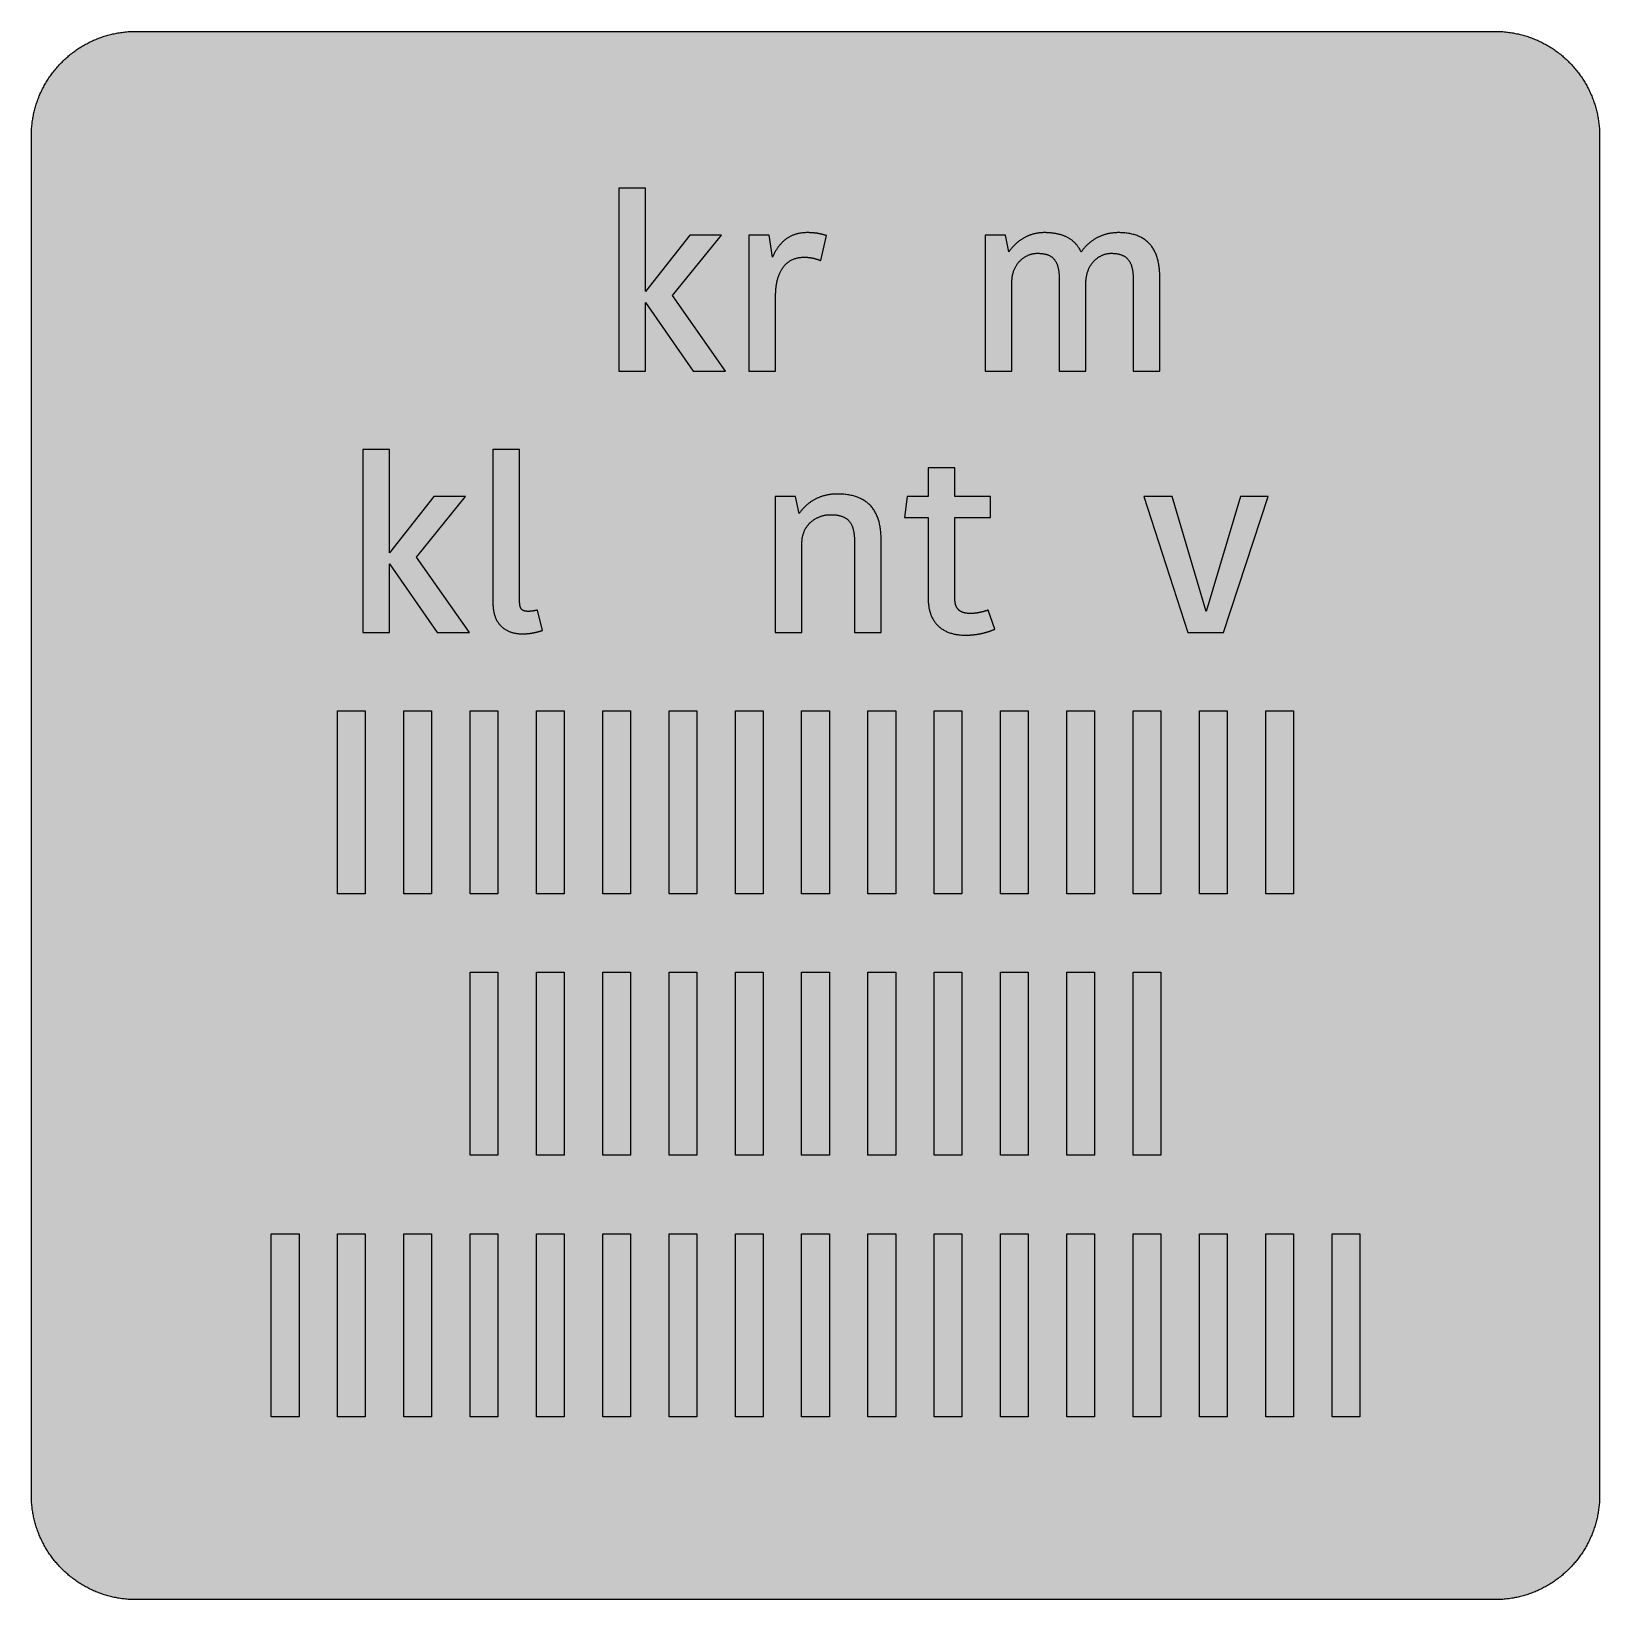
# Model space of a CAD drawing. Header units: millimetres. Extents: x 0 to 212, y 0 to 212.
import ezdxf

# ---------------------------------------------------------------- set-up
doc = ezdxf.new("R2010")
doc.units = ezdxf.units.MM

msp = doc.modelspace()

# ---------------------------------------------------------------- hatches: boundary and pattern name
for color, points in [(254, [(14.1633, 0.0536), (13.9878, 0.0533), (13.8125, 0.0559), (13.6373, 0.061), (13.462, 0.0686), (13.2893, 0.0787), (13.114, 0.0914), (12.9413, 0.1041), (12.7686, 0.1219), (12.5959, 0.1397), (12.4231, 0.16), (12.2504, 0.1829), (12.0777, 0.2057), (11.9075, 0.2337), (11.7373, 0.2616), (11.5672, 0.2921), (11.397, 0.3251), (11.2268, 0.3607), (11.0592, 0.3988), (10.8915, 0.4369), (10.7239, 0.4775), (10.5562, 0.5207), (10.3886, 0.5664), (10.2235, 0.6121), (10.0584, 0.6629), (9.8933, 0.7137), (9.7307, 0.7671), (9.5682, 0.8204), (9.4056, 0.8788), (9.2431, 0.9373), (9.083, 0.9982), (8.923, 1.0617), (8.763, 1.1252), (8.6055, 1.1938), (8.4455, 1.2624), (8.2906, 1.331), (8.1331, 1.4046), (7.9781, 1.4783), (7.8232, 1.5545), (7.6708, 1.6332), (7.5184, 1.7145), (7.366, 1.7958), (7.2161, 1.8796), (7.0663, 1.966), (6.919, 2.0523), (6.7716, 2.1438), (6.6243, 2.2352), (6.4795, 2.3266), (6.3348, 2.4232), (6.19, 2.5197), (6.0477, 2.6187), (5.908, 2.7178), (5.7683, 2.8194), (5.6286, 2.9235), (5.4915, 3.0302), (5.3543, 3.1369), (5.2197, 3.2461), (5.0851, 3.3579), (4.953, 3.4722), (4.8209, 3.5865), (4.6914, 3.7033), (4.5644, 3.8202), (4.4348, 3.9395), (4.3104, 4.0615), (4.1859, 4.1859), (4.0615, 4.3104), (3.9395, 4.4348), (3.8202, 4.5618), (3.7033, 4.6914), (3.5865, 4.8209), (3.4722, 4.953), (3.3579, 5.0851), (3.2487, 5.2197), (3.1369, 5.3543), (3.0302, 5.4915), (2.9235, 5.6286), (2.8194, 5.7683), (2.7178, 5.908), (2.6187, 6.0477), (2.5197, 6.19), (2.4232, 6.3348), (2.3266, 6.477), (2.2352, 6.6243), (2.1438, 6.7691), (2.0523, 6.9164), (1.966, 7.0663), (1.8796, 7.2161), (1.7958, 7.366), (1.7145, 7.5184), (1.6332, 7.6708), (1.5545, 7.8232), (1.4783, 7.9781), (1.4046, 8.1331), (1.331, 8.2906), (1.2598, 8.4455), (1.1913, 8.603), (1.1252, 8.763), (1.0592, 8.923), (0.9982, 9.083), (0.9373, 9.2431), (0.8763, 9.4056), (0.8204, 9.5682), (0.7645, 9.7307), (0.7112, 9.8933), (0.6604, 10.0584), (0.6121, 10.2235), (0.5639, 10.3911), (0.5207, 10.5562), (0.4775, 10.7239), (0.4343, 10.8915), (0.3962, 11.0592), (0.3607, 11.2268), (0.3251, 11.397), (0.2921, 11.5672), (0.2616, 11.7373), (0.2311, 11.9075), (0.2057, 12.0802), (0.1803, 12.2504), (0.1575, 12.4231), (0.1372, 12.5959), (0.1194, 12.7686), (0.1041, 12.9413), (0.0889, 13.1166), (0.0787, 13.2893), (0.0686, 13.4645), (0.061, 13.6373), (0.0559, 13.8125), (0.0508, 13.9878), (0.0508, 14.163), (0.0522, 197.6092), (0.0508, 197.7822), (0.0559, 197.9574), (0.061, 198.1327), (0.0686, 198.308), (0.0787, 198.4807), (0.0889, 198.6559), (0.1041, 198.8287), (0.1194, 199.0014), (0.1372, 199.1741), (0.1575, 199.3468), (0.1803, 199.5195), (0.2057, 199.6923), (0.2311, 199.8624), (0.2616, 200.0326), (0.2921, 200.2028), (0.3251, 200.373), (0.3607, 200.5432), (0.3962, 200.7108), (0.4343, 200.8784), (0.4775, 201.0461), (0.5207, 201.2137), (0.5639, 201.3814), (0.6121, 201.5465), (0.6604, 201.7116), (0.7112, 201.8767), (0.7645, 202.0392), (0.8204, 202.2018), (0.8763, 202.3643), (0.9373, 202.5269), (0.9982, 202.6869), (1.0592, 202.8469), (1.1252, 203.007), (1.1913, 203.1644), (1.2598, 203.3245), (1.331, 203.4794), (1.4046, 203.6369), (1.4783, 203.7918), (1.5545, 203.9468), (1.6332, 204.0992), (1.7145, 204.2516), (1.7958, 204.404), (1.8796, 204.5538), (1.966, 204.7037), (2.0523, 204.851), (2.1438, 204.9983), (2.2352, 205.1456), (2.3266, 205.2904), (2.4232, 205.4352), (2.5197, 205.58), (2.6187, 205.7222), (2.7178, 205.8619), (2.8194, 206.0016), (2.9235, 206.1413), (3.0302, 206.2785), (3.1369, 206.4156), (3.2487, 206.5503), (3.3579, 206.6849), (3.4722, 206.817), (3.5865, 206.949), (3.7033, 207.0786), (3.8202, 207.2056), (3.9395, 207.3351), (4.0615, 207.4596), (4.1859, 207.584), (4.3104, 207.7085), (4.4348, 207.8304), (4.5644, 207.9498), (4.6914, 208.0666), (4.8209, 208.1835), (4.953, 208.2978), (5.0851, 208.4121), (5.2197, 208.5213), (5.3543, 208.6331), (5.4915, 208.7397), (5.6286, 208.8464), (5.7683, 208.9506), (5.908, 209.0522), (6.0477, 209.1512), (6.19, 209.2503), (6.3348, 209.3468), (6.4795, 209.4433), (6.6243, 209.5348), (6.7716, 209.6262), (6.919, 209.7176), (7.0663, 209.804), (7.2161, 209.8904), (7.366, 209.9742), (7.5184, 210.0555), (7.6708, 210.1367), (7.8232, 210.2155), (7.9781, 210.2917), (8.1331, 210.3653), (8.2906, 210.439), (8.4455, 210.5101), (8.6055, 210.5787), (8.763, 210.6447), (8.923, 210.7108), (9.083, 210.7717), (9.2431, 210.8327), (9.4056, 210.8937), (9.5682, 210.9495), (9.7307, 211.0054), (9.8933, 211.0588), (10.0584, 211.1096), (10.2235, 211.1578), (10.3886, 211.2061), (10.5562, 211.2493), (10.7239, 211.2924), (10.8915, 211.3356), (11.0592, 211.3737), (11.2268, 211.4093), (11.397, 211.4448), (11.5672, 211.4779), (11.7373, 211.5083), (11.9075, 211.5388), (12.0777, 211.5642), (12.2504, 211.5896), (12.4231, 211.6125), (12.5959, 211.6328), (12.7686, 211.6506), (12.9413, 211.6658), (13.114, 211.6811), (13.2893, 211.6912), (13.462, 211.7014), (13.6373, 211.709), (13.8125, 211.7141), (13.9878, 211.7192), (14.163, 211.7192), (197.6078, 211.7203), (197.7822, 211.7192), (197.9574, 211.7141), (198.1327, 211.709), (198.3054, 211.7014), (198.4807, 211.6912), (198.6534, 211.6811), (198.8287, 211.6658), (199.0014, 211.6506), (199.1741, 211.6328), (199.3468, 211.6125), (199.5195, 211.5896), (199.6897, 211.5642), (199.8624, 211.5388), (200.0326, 211.5083), (200.2028, 211.4779), (200.373, 211.4448), (200.5432, 211.4093), (200.7108, 211.3737), (200.8784, 211.3356), (201.0461, 211.2924), (201.2137, 211.2493), (201.3788, 211.2061), (201.5465, 211.1578), (201.7116, 211.1096), (201.8767, 211.0588), (202.0392, 211.0054), (202.2018, 210.9495), (202.3643, 210.8937), (202.5269, 210.8327), (202.6869, 210.7717), (202.8469, 210.7108), (203.007, 210.6447), (203.167, 210.5787), (203.3245, 210.5101), (203.4794, 210.439), (203.6369, 210.3653), (203.7918, 210.2917), (203.9468, 210.2155), (204.0992, 210.1367), (204.2516, 210.0555), (204.404, 209.9742), (204.5538, 209.8904), (204.7037, 209.804), (204.8535, 209.7176), (205.0009, 209.6262), (205.1456, 209.5348), (205.293, 209.4433), (205.4352, 209.3468), (205.58, 209.2503), (205.7222, 209.1512), (205.8619, 209.0522), (206.0016, 208.9506), (206.1413, 208.8464), (206.2785, 208.7397), (206.4156, 208.6331), (206.5503, 208.5213), (206.6849, 208.4121), (206.817, 208.2978), (206.949, 208.1835), (207.0786, 208.0666), (207.2081, 207.9498), (207.3351, 207.8304), (207.4596, 207.7085), (207.584, 207.584), (207.7085, 207.4596), (207.8304, 207.3351), (207.9498, 207.2056), (208.0666, 207.0786), (208.1835, 206.949), (208.2978, 206.817), (208.4121, 206.6849), (208.5238, 206.5503), (208.6331, 206.4156), (208.7397, 206.2785), (208.8464, 206.1413), (208.9506, 206.0016), (209.0522, 205.8619), (209.1512, 205.7222), (209.2503, 205.58), (209.3468, 205.4352), (209.4433, 205.2904), (209.5348, 205.1456), (209.6262, 204.9983), (209.7176, 204.851), (209.804, 204.7037), (209.8904, 204.5538), (209.9742, 204.404), (210.0555, 204.2516), (210.1367, 204.0992), (210.2155, 203.9468), (210.2917, 203.7918), (210.3653, 203.6369), (210.439, 203.4794), (210.5076, 203.3245), (210.5762, 203.1644), (210.6447, 203.007), (210.7082, 202.8469), (210.7717, 202.6869), (210.8327, 202.5269), (210.8911, 202.3643), (210.9495, 202.2018), (211.0029, 202.0392), (211.0562, 201.8767), (211.107, 201.7116), (211.1578, 201.5465), (211.2035, 201.3814), (211.2493, 201.2137), (211.2924, 201.0461), (211.3331, 200.8784), (211.3712, 200.7108), (211.4093, 200.5432), (211.4448, 200.373), (211.4779, 200.2028), (211.5083, 200.0326), (211.5363, 199.8624), (211.5642, 199.6923), (211.5871, 199.5195), (211.6099, 199.3468), (211.6303, 199.1741), (211.648, 199.0014), (211.6658, 198.8287), (211.6785, 198.6559), (211.6912, 198.4807), (211.7014, 198.308), (211.709, 198.1327), (211.7141, 197.9574), (211.7166, 197.7822), (211.7166, 197.6069), (211.7189, 14.1647), (211.7166, 13.9878), (211.7141, 13.8125), (211.709, 13.6373), (211.7014, 13.4645), (211.6912, 13.2893), (211.6785, 13.1166), (211.6658, 12.9413), (211.648, 12.7686), (211.6303, 12.5959), (211.6099, 12.4231), (211.5871, 12.2504), (211.5642, 12.0802), (211.5363, 11.9075), (211.5083, 11.7373), (211.4779, 11.5672), (211.4448, 11.397), (211.4093, 11.2268), (211.3712, 11.0592), (211.3331, 10.8915), (211.2924, 10.7239), (211.2493, 10.5562), (211.2035, 10.3911), (211.1578, 10.2235), (211.107, 10.0584), (211.0562, 9.8933), (211.0029, 9.7307), (210.9495, 9.5682), (210.8911, 9.4056), (210.8327, 9.2431), (210.7717, 9.083), (210.7082, 8.923), (210.6447, 8.763), (210.5762, 8.603), (210.5076, 8.4455), (210.439, 8.2906), (210.3653, 8.1331), (210.2917, 7.9781), (210.2155, 7.8232), (210.1367, 7.6708), (210.0555, 7.5184), (209.9742, 7.366), (209.8904, 7.2161), (209.804, 7.0663), (209.7176, 6.9164), (209.6262, 6.7691), (209.5348, 6.6243), (209.4433, 6.477), (209.3468, 6.3348), (209.2503, 6.19), (209.1512, 6.0477), (209.0522, 5.908), (208.9506, 5.7683), (208.8464, 5.6286), (208.7397, 5.4915), (208.6331, 5.3543), (208.5238, 5.2197), (208.4121, 5.0851), (208.2978, 4.953), (208.1835, 4.8209), (208.0666, 4.6914), (207.9498, 4.5618), (207.8304, 4.4348), (207.7085, 4.3104), (207.584, 4.1859), (207.4596, 4.0615), (207.3351, 3.9395), (207.2081, 3.8202), (207.0786, 3.7033), (206.949, 3.5865), (206.817, 3.4722), (206.6849, 3.3579), (206.5503, 3.2461), (206.4156, 3.1369), (206.2785, 3.0302), (206.1413, 2.9235), (206.0016, 2.8194), (205.8619, 2.7178), (205.7222, 2.6187), (205.58, 2.5197), (205.4352, 2.4232), (205.293, 2.3266), (205.1456, 2.2352), (205.0009, 2.1438), (204.8535, 2.0523), (204.7037, 1.966), (204.5538, 1.8796), (204.404, 1.7958), (204.2516, 1.7145), (204.0992, 1.6332), (203.9468, 1.5545), (203.7918, 1.4783), (203.6369, 1.4046), (203.4794, 1.331), (203.3245, 1.2624), (203.167, 1.1938), (203.007, 1.1252), (202.8469, 1.0617), (202.6869, 0.9982), (202.5269, 0.9373), (202.3643, 0.8788), (202.2018, 0.8204), (202.0392, 0.7671), (201.8767, 0.7137), (201.7116, 0.6629), (201.5465, 0.6121), (201.3788, 0.5664), (201.2137, 0.5207), (201.0461, 0.4775), (200.8784, 0.4369), (200.7108, 0.3988), (200.5432, 0.3607), (200.373, 0.3251), (200.2028, 0.2921), (200.0326, 0.2616), (199.8624, 0.2337), (199.6897, 0.2057), (199.5195, 0.1829), (199.3468, 0.16), (199.1741, 0.1397), (199.0014, 0.1219), (198.8287, 0.1041), (198.6534, 0.0914), (198.4807, 0.0787), (198.3054, 0.0686), (198.1327, 0.061), (197.9574, 0.0559), (197.7822, 0.0533), (197.6069, 0.0533)]), (59, [(82.9388, 165.8592), (82.9388, 175.1358), (89.359, 165.8592), (93.7327, 165.8592), (86.571, 176.0537), (93.2035, 184.2022), (88.936, 184.2022), (82.9388, 176.6189), (82.9388, 190.5522), (79.339, 190.5522), (79.339, 165.8592)]), (59, [(104.3862, 181.2392), (104.4219, 181.2366), (104.4575, 181.2366), (104.4931, 181.2366), (104.5286, 181.2366), (104.5642, 181.2366), (104.5997, 181.2341), (104.6353, 181.2341), (104.6709, 181.2315), (104.7064, 181.229), (104.7394, 181.2265), (104.775, 181.2265), (104.808, 181.2239), (104.8436, 181.2214), (104.8791, 181.2163), (104.9122, 181.2138), (104.9452, 181.2112), (104.9807, 181.2087), (105.0138, 181.2036), (105.0468, 181.2011), (105.0823, 181.196), (105.1154, 181.1909), (105.1484, 181.1858), (105.1814, 181.1807), (105.217, 181.1757), (105.25, 181.1706), (105.283, 181.1655), (105.316, 181.1604), (105.349, 181.1553), (105.3821, 181.1477), (105.4176, 181.1426), (105.4506, 181.135), (105.4837, 181.1274), (105.5167, 181.1198), (105.5497, 181.1122), (105.5853, 181.1045), (105.6183, 181.0969), (105.6513, 181.0893), (105.6843, 181.0817), (105.7199, 181.0741), (105.7529, 181.0639), (105.7859, 181.0563), (105.8215, 181.0461), (105.8545, 181.036), (105.8901, 181.0258), (105.9231, 181.0156), (105.9586, 181.0055), (105.9917, 180.9953), (106.0272, 180.9852), (106.0628, 180.975), (106.0983, 180.9623), (106.1314, 180.9521), (106.1669, 180.9394), (106.2025, 180.9267), (106.238, 180.9166), (106.2761, 180.9039), (106.3117, 180.8912), (106.3473, 180.8759), (106.3828, 180.8632), (106.4209, 180.8505), (106.4565, 180.8378), (106.4946, 180.8226), (106.5327, 180.8074), (106.5708, 180.7947), (106.6089, 180.7794), (107.3506, 184.1676), (107.315, 184.1754), (107.2794, 184.1856), (107.2464, 184.1957), (107.2109, 184.2059), (107.1778, 184.216), (107.1448, 184.2237), (107.1093, 184.2338), (107.0762, 184.244), (107.0432, 184.2541), (107.0102, 184.2618), (106.9746, 184.2719), (106.9416, 184.2795), (106.9086, 184.2897), (106.8756, 184.2973), (106.84, 184.3075), (106.807, 184.3151), (106.774, 184.3253), (106.7384, 184.3329), (106.7054, 184.3405), (106.6698, 184.3507), (106.6368, 184.3583), (106.6013, 184.3659), (106.5682, 184.3735), (106.5327, 184.3811), (106.4971, 184.3888), (106.4616, 184.3964), (106.426, 184.404), (106.3904, 184.4116), (106.3523, 184.4192), (106.3168, 184.4269), (106.2787, 184.4319), (106.2431, 184.4396), (106.205, 184.4446), (106.1669, 184.4523), (106.1263, 184.4573), (106.0882, 184.465), (106.0475, 184.47), (106.0094, 184.4751), (105.9688, 184.4802), (105.9282, 184.4878), (105.885, 184.4929), (105.8443, 184.498), (105.8012, 184.5005), (105.758, 184.5056), (105.7123, 184.5107), (105.6691, 184.5158), (105.6234, 184.5183), (105.5776, 184.5234), (105.5319, 184.5259), (105.4837, 184.531), (105.4354, 184.5335), (105.3871, 184.5361), (105.3363, 184.5386), (105.2881, 184.5412), (105.2373, 184.5437), (105.1839, 184.5462), (105.1306, 184.5488), (105.0773, 184.5488), (105.0239, 184.5513), (104.968, 184.5513), (104.9122, 184.5513), (104.8537, 184.5539), (104.7979, 184.5539), (104.7369, 184.5539), (104.6226, 184.5539), (104.5083, 184.5488), (104.3965, 184.5437), (104.2873, 184.5361), (104.1781, 184.5285), (104.0714, 184.5158), (103.9673, 184.5031), (103.8631, 184.4878), (103.759, 184.47), (103.6574, 184.4523), (103.5583, 184.4319), (103.4618, 184.4091), (103.3628, 184.3837), (103.2688, 184.3557), (103.1748, 184.3278), (103.0834, 184.2999), (102.9919, 184.2668), (102.903, 184.2338), (102.8141, 184.1983), (102.7278, 184.1602), (102.6414, 184.1221), (102.5576, 184.084), (102.4738, 184.0408), (102.3925, 183.9976), (102.3137, 183.9519), (102.235, 183.9062), (102.1563, 183.8579), (102.0801, 183.8096), (102.0064, 183.7588), (101.9327, 183.7055), (101.8591, 183.6522), (101.788, 183.5963), (101.7168, 183.5404), (101.6483, 183.482), (101.5822, 183.4236), (101.5136, 183.3626), (101.4501, 183.3016), (101.3841, 183.2381), (101.3231, 183.1746), (101.2596, 183.1086), (101.1987, 183.0426), (101.1403, 182.974), (101.0818, 182.9054), (101.0234, 182.8368), (100.9675, 182.7657), (100.9117, 182.692), (100.8583, 182.6184), (100.805, 182.5447), (100.7516, 182.4685), (100.7008, 182.3923), (100.65, 182.3161), (100.6018, 182.2374), (100.5535, 182.1586), (100.5053, 182.0799), (100.4595, 181.9986), (100.4138, 181.9173), (100.3681, 181.8361), (100.3249, 181.7522), (100.2817, 181.6684), (100.2411, 181.5846), (100.2005, 181.4982), (100.1598, 181.4119), (100.1192, 181.3255), (100.0811, 181.2392), (99.6237, 184.2022), (96.9077, 184.2022), (96.9077, 165.8592), (100.5057, 165.8592), (100.5057, 176.0897), (100.5053, 176.2227), (100.5078, 176.3547), (100.5129, 176.4868), (100.518, 176.6164), (100.5256, 176.7459), (100.5357, 176.8754), (100.5459, 177.0024), (100.5586, 177.1294), (100.5738, 177.2564), (100.5891, 177.3784), (100.6069, 177.5028), (100.6272, 177.6247), (100.6475, 177.7441), (100.6729, 177.8635), (100.6958, 177.9829), (100.7237, 178.0972), (100.7516, 178.214), (100.7847, 178.3258), (100.8151, 178.4375), (100.8507, 178.5493), (100.8863, 178.656), (100.9244, 178.7652), (100.965, 178.8693), (101.0082, 178.9735), (101.0514, 179.0751), (101.0971, 179.1741), (101.1453, 179.2732), (101.1936, 179.3697), (101.2469, 179.4637), (101.3003, 179.5551), (101.3562, 179.6466), (101.4146, 179.7355), (101.473, 179.8193), (101.534, 179.9057), (101.5975, 179.9869), (101.6635, 180.0657), (101.7321, 180.1444), (101.8032, 180.2181), (101.8743, 180.2917), (101.948, 180.3629), (102.0242, 180.4289), (102.1029, 180.4949), (102.1842, 180.5584), (102.2655, 180.6194), (102.3518, 180.6778), (102.4382, 180.7312), (102.5271, 180.7845), (102.6185, 180.8353), (102.7125, 180.8836), (102.8065, 180.9267), (102.9056, 180.9674), (103.0046, 181.008), (103.1088, 181.0436), (103.2129, 181.0766), (103.3196, 181.1071), (103.4288, 181.135), (103.5406, 181.1579), (103.6549, 181.1782), (103.7692, 181.196), (103.8885, 181.2112), (104.0079, 181.2239), (104.1324, 181.2315), (104.2568, 181.2366), (104.3838, 181.2392)]), (59, [(142.3818, 165.8592), (142.3818, 177.6772), (142.3822, 177.8076), (142.3873, 177.9397), (142.3924, 178.0667), (142.4026, 178.1937), (142.4153, 178.3156), (142.4305, 178.4375), (142.4483, 178.5544), (142.4686, 178.6712), (142.4915, 178.7855), (142.5143, 178.8973), (142.5423, 179.0065), (142.5727, 179.1132), (142.6032, 179.2199), (142.6362, 179.3215), (142.6743, 179.4231), (142.7099, 179.5196), (142.7505, 179.6161), (142.7937, 179.7101), (142.8369, 179.8015), (142.8826, 179.8904), (142.9283, 179.9768), (142.9766, 180.0631), (143.0274, 180.1444), (143.0807, 180.2257), (143.1341, 180.3044), (143.1874, 180.3806), (143.2433, 180.4543), (143.3017, 180.5254), (143.3601, 180.5965), (143.4211, 180.6626), (143.4821, 180.7286), (143.543, 180.7921), (143.6065, 180.8531), (143.6726, 180.914), (143.7361, 180.9699), (143.8021, 181.0258), (143.8707, 181.0791), (143.9367, 181.1299), (144.0053, 181.1782), (144.0739, 181.2265), (144.145, 181.2696), (144.2136, 181.3128), (144.2847, 181.3535), (144.3558, 181.3941), (144.4269, 181.4297), (144.4981, 181.4652), (144.5692, 181.4982), (144.6428, 181.5287), (144.714, 181.5592), (144.7851, 181.5846), (144.8587, 181.61), (144.9299, 181.6354), (145.001, 181.6557), (145.0721, 181.676), (145.1432, 181.6938), (145.2143, 181.7091), (145.2855, 181.7218), (145.3566, 181.7345), (145.4252, 181.7446), (145.4963, 181.7522), (145.5649, 181.7599), (145.6334, 181.7624), (145.6995, 181.7675), (145.7655, 181.7675), (145.8646, 181.7675), (145.9611, 181.7649), (146.0551, 181.7599), (146.1491, 181.7548), (146.2405, 181.7497), (146.3294, 181.7395), (146.4158, 181.7319), (146.5021, 181.7192), (146.5859, 181.7065), (146.6698, 181.6938), (146.751, 181.676), (146.8298, 181.6583), (146.906, 181.6405), (146.9822, 181.6202), (147.0558, 181.5973), (147.127, 181.5719), (147.1981, 181.5465), (147.2667, 181.5211), (147.3352, 181.4906), (147.3987, 181.4601), (147.4622, 181.4271), (147.5257, 181.3941), (147.5867, 181.3585), (147.6451, 181.3204), (147.7035, 181.2823), (147.7594, 181.2392), (147.8128, 181.196), (147.8636, 181.1528), (147.9169, 181.1071), (147.9652, 181.0588), (148.0134, 181.008), (148.0591, 180.9547), (148.1049, 180.9013), (148.148, 180.8455), (148.1887, 180.7896), (148.2293, 180.7286), (148.2674, 180.6677), (148.3055, 180.6042), (148.3411, 180.5381), (148.3741, 180.4721), (148.4071, 180.4035), (148.4376, 180.3324), (148.4681, 180.2587), (148.496, 180.1825), (148.5214, 180.1063), (148.5468, 180.0276), (148.5722, 179.9463), (148.5951, 179.8625), (148.6154, 179.7761), (148.6357, 179.6898), (148.6535, 179.6009), (148.6687, 179.5069), (148.684, 179.4154), (148.6992, 179.3189), (148.7119, 179.2199), (148.7221, 179.1208), (148.7322, 179.0167), (148.7424, 178.9125), (148.7475, 178.8058), (148.7551, 178.6966), (148.7602, 178.5874), (148.7627, 178.4731), (148.7653, 178.3563), (148.7653, 178.2394), (148.766, 165.8592), (152.364, 165.8592), (152.364, 178.417), (152.3619, 178.6001), (152.3568, 178.7804), (152.3517, 178.9608), (152.3441, 179.136), (152.3314, 179.3088), (152.3187, 179.4789), (152.3035, 179.6491), (152.2832, 179.8142), (152.2628, 179.9768), (152.24, 180.1368), (152.212, 180.2943), (152.1841, 180.4492), (152.1511, 180.6016), (152.1181, 180.7515), (152.0825, 180.8988), (152.0419, 181.041), (152.0012, 181.1833), (151.9555, 181.3204), (151.9072, 181.4576), (151.8564, 181.5897), (151.8056, 181.7192), (151.7498, 181.8488), (151.6913, 181.9732), (151.6304, 182.0951), (151.5669, 182.212), (151.4983, 182.3288), (151.4297, 182.4431), (151.3586, 182.5523), (151.2824, 182.6616), (151.2037, 182.7657), (151.1249, 182.8673), (151.0411, 182.9664), (150.9522, 183.0629), (150.8633, 183.1543), (150.7719, 183.2458), (150.6753, 183.3321), (150.5788, 183.4185), (150.4772, 183.4998), (150.3731, 183.5785), (150.2639, 183.6522), (150.1546, 183.7258), (150.0403, 183.7944), (149.926, 183.863), (149.8067, 183.9265), (149.6822, 183.9874), (149.5577, 184.0433), (149.4282, 184.0992), (149.2961, 184.15), (149.1615, 184.1983), (149.0243, 184.244), (148.8821, 184.2872), (148.7399, 184.3253), (148.5925, 184.3608), (148.4401, 184.3964), (148.2877, 184.4243), (148.1303, 184.4523), (147.9702, 184.4751), (147.8051, 184.4954), (147.6375, 184.5132), (147.4673, 184.5285), (147.2946, 184.5386), (147.1168, 184.5462), (146.939, 184.5513), (146.7536, 184.5539), (146.6672, 184.5539), (146.5783, 184.5513), (146.492, 184.5488), (146.4031, 184.5437), (146.3167, 184.5386), (146.2278, 184.531), (146.1414, 184.5234), (146.0525, 184.5158), (145.9662, 184.5056), (145.8773, 184.4929), (145.7909, 184.4802), (145.7046, 184.4675), (145.6157, 184.4523), (145.5293, 184.4345), (145.4429, 184.4167), (145.3566, 184.3989), (145.2702, 184.3786), (145.1839, 184.3583), (145.0975, 184.3354), (145.0137, 184.31), (144.9273, 184.2846), (144.841, 184.2592), (144.7571, 184.2313), (144.6733, 184.2033), (144.5895, 184.1729), (144.5057, 184.1398), (144.4219, 184.1068), (144.338, 184.0738), (144.2568, 184.0382), (144.1755, 184.0001), (144.0917, 183.962), (144.0104, 183.9239), (143.9316, 183.8833), (143.8504, 183.8401), (143.7716, 183.7969), (143.6903, 183.7538), (143.6116, 183.7055), (143.5354, 183.6598), (143.4567, 183.6115), (143.3805, 183.5607), (143.3043, 183.5099), (143.2281, 183.4566), (143.1519, 183.4032), (143.0782, 183.3474), (143.0045, 183.2889), (142.9309, 183.2305), (142.8572, 183.1721), (142.7861, 183.1111), (142.715, 183.0476), (142.6439, 182.9841), (142.5753, 182.9181), (142.5067, 182.8521), (142.4381, 182.786), (142.3695, 182.7149), (142.3035, 182.6438), (142.2375, 182.5727), (142.174, 182.499), (142.1105, 182.4228), (142.047, 182.3466), (141.9835, 182.2704), (141.9225, 182.1891), (141.8641, 182.1104), (141.8031, 182.0266), (141.7447, 181.9427), (141.7066, 182.024), (141.666, 182.1028), (141.6253, 182.1815), (141.5847, 182.2577), (141.539, 182.3339), (141.4958, 182.4076), (141.4501, 182.4812), (141.4018, 182.5523), (141.3535, 182.6235), (141.3053, 182.692), (141.2545, 182.7606), (141.2011, 182.8267), (141.1503, 182.8927), (141.0945, 182.9562), (141.0386, 183.0197), (140.9827, 183.0807), (140.9243, 183.1416), (140.8659, 183.2), (140.8049, 183.2585), (140.7439, 183.3143), (140.6804, 183.3702), (140.6169, 183.4261), (140.5509, 183.4769), (140.4849, 183.5302), (140.4163, 183.581), (140.3477, 183.6293), (140.2766, 183.6776), (140.2055, 183.7233), (140.1318, 183.769), (140.0581, 183.8122), (139.9819, 183.8554), (139.9057, 183.896), (139.827, 183.9366), (139.7483, 183.9773), (139.667, 184.0154), (139.5857, 184.0509), (139.5044, 184.0865), (139.4181, 184.1195), (139.3342, 184.1525), (139.2453, 184.183), (139.159, 184.2135), (139.0675, 184.244), (138.9786, 184.2694), (138.8872, 184.2973), (138.7932, 184.3227), (138.6992, 184.3456), (138.6027, 184.3684), (138.5037, 184.3888), (138.4071, 184.4091), (138.3055, 184.4269), (138.2065, 184.4446), (138.1023, 184.4599), (137.9982, 184.4751), (137.8941, 184.4904), (137.7874, 184.5005), (137.6807, 184.5132), (137.5715, 184.5234), (137.4597, 184.531), (137.348, 184.5386), (137.2362, 184.5437), (137.1219, 184.5488), (137.0051, 184.5513), (136.8882, 184.5539), (136.7714, 184.5539), (136.685, 184.5539), (136.5987, 184.5513), (136.5123, 184.5488), (136.4285, 184.5437), (136.3421, 184.5386), (136.2558, 184.531), (136.1719, 184.5234), (136.0856, 184.5132), (136.0018, 184.5031), (135.9179, 184.4904), (135.8341, 184.4777), (135.7503, 184.465), (135.6665, 184.4472), (135.5827, 184.4319), (135.4988, 184.4142), (135.415, 184.3938), (135.3337, 184.3735), (135.2499, 184.3507), (135.1686, 184.3278), (135.0874, 184.3024), (135.0061, 184.277), (134.9248, 184.2516), (134.8435, 184.2237), (134.7622, 184.1932), (134.6835, 184.1627), (134.6022, 184.1297), (134.5235, 184.0967), (134.4447, 184.0611), (134.366, 184.0255), (134.2873, 183.9874), (134.2111, 183.9493), (134.1349, 183.9112), (134.0561, 183.8681), (133.9799, 183.8274), (133.9063, 183.7817), (133.8301, 183.7385), (133.7564, 183.6903), (133.6802, 183.6445), (133.6065, 183.5937), (133.5354, 183.5455), (133.4618, 183.4921), (133.3906, 183.4413), (133.3195, 183.3855), (133.2484, 183.3296), (133.1773, 183.2737), (133.1087, 183.2153), (133.0401, 183.1569), (132.9715, 183.0959), (132.903, 183.0324), (132.8369, 182.9689), (132.7709, 182.9054), (132.7048, 182.8394), (132.6388, 182.7733), (132.5753, 182.7022), (132.5118, 182.6336), (132.4483, 182.5625), (132.3873, 182.4888), (132.3264, 182.4152), (132.2654, 182.339), (132.2045, 182.2628), (132.146, 182.1866), (132.0876, 182.1053), (132.0292, 182.0266), (131.9733, 181.9427), (131.5159, 184.2022), (128.7999, 184.2022), (128.7999, 165.8592), (132.3979, 165.8592), (132.3979, 177.8878), (132.3975, 178.0108), (132.4026, 178.1327), (132.4102, 178.2547), (132.4204, 178.3715), (132.4331, 178.4883), (132.4483, 178.6026), (132.4661, 178.7144), (132.4864, 178.8236), (132.5093, 178.9303), (132.5347, 179.037), (132.5601, 179.1386), (132.5905, 179.2402), (132.6236, 179.3392), (132.6566, 179.4358), (132.6947, 179.5323), (132.7328, 179.6237), (132.7734, 179.7152), (132.8141, 179.8041), (132.8598, 179.8904), (132.9055, 179.9742), (132.9538, 180.0581), (133.002, 180.1368), (133.0528, 180.2155), (133.1062, 180.2917), (133.1595, 180.3679), (133.2154, 180.4391), (133.2713, 180.5102), (133.3297, 180.5788), (133.3881, 180.6448), (133.4491, 180.7083), (133.51, 180.7718), (133.5735, 180.8328), (133.637, 180.8912), (133.7031, 180.9471), (133.7666, 181.0029), (133.8351, 181.0537), (133.9012, 181.1045), (133.9698, 181.1553), (134.0383, 181.2011), (134.1069, 181.2468), (134.1755, 181.29), (134.2466, 181.3306), (134.3177, 181.3687), (134.3889, 181.4068), (134.4574, 181.4424), (134.5311, 181.4754), (134.6022, 181.5084), (134.6733, 181.5389), (134.7445, 181.5668), (134.8156, 181.5922), (134.8867, 181.6176), (134.9604, 181.6379), (135.0315, 181.6583), (135.1001, 181.6786), (135.1712, 181.6964), (135.2423, 181.7116), (135.3109, 181.7243), (135.382, 181.7345), (135.4506, 181.7446), (135.5166, 181.7522), (135.5852, 181.7599), (135.6512, 181.7624), (135.7173, 181.7675), (135.7833, 181.7675), (135.8798, 181.7675), (135.9764, 181.7649), (136.0729, 181.7624), (136.1643, 181.7573), (136.2558, 181.7497), (136.3447, 181.7421), (136.4336, 181.7345), (136.5199, 181.7243), (136.6037, 181.7116), (136.685, 181.6989), (136.7663, 181.6837), (136.845, 181.6684), (136.9212, 181.6506), (136.9974, 181.6303), (137.0711, 181.61), (137.1448, 181.5871), (137.2133, 181.5643), (137.2819, 181.5389), (137.3505, 181.5109), (137.4165, 181.483), (137.48, 181.45), (137.541, 181.4195), (137.602, 181.3839), (137.6604, 181.3484), (137.7188, 181.3103), (137.7747, 181.2722), (137.828, 181.229), (137.8814, 181.1858), (137.9322, 181.1426), (137.9804, 181.0944), (138.0287, 181.0461), (138.0744, 180.9953), (138.1201, 180.942), (138.1633, 180.8886), (138.2039, 180.8328), (138.2446, 180.7718), (138.2827, 180.7134), (138.3208, 180.6499), (138.3563, 180.5838), (138.3894, 180.5178), (138.4224, 180.4492), (138.4529, 180.3781), (138.4833, 180.3044), (138.5113, 180.2308), (138.5392, 180.152), (138.5646, 180.0733), (138.5875, 179.992), (138.6103, 179.9057), (138.6307, 179.8193), (138.651, 179.7329), (138.6688, 179.6415), (138.6865, 179.5475), (138.7018, 179.451), (138.7145, 179.3545), (138.7272, 179.2529), (138.7399, 179.1513), (138.7475, 179.0446), (138.7577, 178.9379), (138.7653, 178.8287), (138.7704, 178.7144), (138.7754, 178.6001), (138.778, 178.4833), (138.7805, 178.3613), (138.7805, 178.2394), (138.7821, 165.8592)]), (59, [(48.3828, 130.5814), (48.3828, 139.858), (54.8047, 130.5814), (59.1785, 130.5814), (52.0167, 140.776), (58.6493, 148.9244), (54.38, 148.9244), (48.3828, 141.3411), (48.3828, 155.2744), (44.7848, 155.2744), (44.7848, 130.5814)]), (59, [(68.3507, 133.6142), (68.3336, 133.6091), (68.3158, 133.604), (68.2981, 133.5989), (68.2803, 133.5938), (68.2625, 133.5888), (68.2447, 133.5837), (68.2269, 133.5786), (68.2092, 133.5761), (68.1888, 133.571), (68.1711, 133.5659), (68.1507, 133.5608), (68.1304, 133.5583), (68.1126, 133.5532), (68.0923, 133.5481), (68.072, 133.5456), (68.0517, 133.5405), (68.0314, 133.5354), (68.011, 133.5329), (67.9907, 133.5278), (67.9704, 133.5253), (67.9501, 133.5202), (67.9298, 133.5176), (67.9094, 133.5151), (67.8866, 133.51), (67.8663, 133.5075), (67.8459, 133.5024), (67.8231, 133.4999), (67.8028, 133.4973), (67.7824, 133.4948), (67.7596, 133.4897), (67.7393, 133.4872), (67.7189, 133.4846), (67.6986, 133.4821), (67.6758, 133.4795), (67.6554, 133.477), (67.6351, 133.4745), (67.6148, 133.4719), (67.5919, 133.4694), (67.5716, 133.4668), (67.5513, 133.4643), (67.531, 133.4618), (67.5107, 133.4592), (67.4903, 133.4592), (67.47, 133.4567), (67.4497, 133.4541), (67.4319, 133.4516), (67.4116, 133.4516), (67.3913, 133.4491), (67.3735, 133.4465), (67.3532, 133.4465), (67.3354, 133.444), (67.3151, 133.444), (67.2973, 133.4414), (67.2795, 133.4414), (67.2617, 133.4414), (67.244, 133.4389), (67.2262, 133.4389), (67.2109, 133.4389), (67.1932, 133.4389), (67.1779, 133.4364), (67.1601, 133.4364), (67.1449, 133.4364), (67.1297, 133.4364), (67.1144, 133.4364), (67.0712, 133.4364), (67.0281, 133.4389), (66.9849, 133.4389), (66.9442, 133.4414), (66.9036, 133.444), (66.8655, 133.4465), (66.8274, 133.4516), (66.7918, 133.4541), (66.7563, 133.4592), (66.7207, 133.4668), (66.6877, 133.4719), (66.6547, 133.4795), (66.6217, 133.4872), (66.5912, 133.4948), (66.5607, 133.5049), (66.5302, 133.5126), (66.5023, 133.5227), (66.4743, 133.5354), (66.4489, 133.5456), (66.4235, 133.5583), (66.3981, 133.571), (66.3727, 133.5837), (66.3499, 133.5989), (66.327, 133.6142), (66.3067, 133.6294), (66.2864, 133.6446), (66.2661, 133.6624), (66.2457, 133.6802), (66.228, 133.698), (66.2102, 133.7183), (66.1924, 133.7386), (66.1746, 133.7589), (66.1594, 133.7793), (66.1441, 133.8021), (66.1289, 133.825), (66.1162, 133.8504), (66.1035, 133.8732), (66.0908, 133.8986), (66.0781, 133.924), (66.0679, 133.952), (66.0578, 133.9799), (66.0476, 134.0079), (66.0375, 134.0383), (66.0273, 134.0663), (66.0197, 134.0993), (66.0121, 134.1298), (66.0044, 134.1628), (65.9994, 134.1958), (65.9917, 134.2288), (65.9867, 134.2644), (65.9816, 134.3), (65.9765, 134.3381), (65.9714, 134.3762), (65.9689, 134.4143), (65.9638, 134.4524), (65.9613, 134.493), (65.9587, 134.5336), (65.9562, 134.5768), (65.9536, 134.62), (65.9536, 134.6632), (65.9511, 134.7089), (65.9511, 134.7546), (65.9511, 134.8003), (65.9511, 134.8486), (65.9515, 155.2744), (62.3535, 155.2744), (62.3535, 134.5664), (62.3545, 134.427), (62.357, 134.2898), (62.3646, 134.1552), (62.3722, 134.0231), (62.3849, 133.8961), (62.4002, 133.7691), (62.4154, 133.6472), (62.4357, 133.5253), (62.4561, 133.4059), (62.4815, 133.2916), (62.5069, 133.1773), (62.5348, 133.0681), (62.5653, 132.9588), (62.6008, 132.8547), (62.6339, 132.7506), (62.672, 132.649), (62.7126, 132.5524), (62.7532, 132.4559), (62.7964, 132.3619), (62.8421, 132.2705), (62.8904, 132.1816), (62.9412, 132.0952), (62.992, 132.0114), (63.0453, 131.9301), (63.1012, 131.8514), (63.1596, 131.7752), (63.2181, 131.699), (63.279, 131.6279), (63.34, 131.5568), (63.406, 131.4882), (63.4721, 131.4247), (63.5381, 131.3612), (63.6067, 131.2977), (63.6778, 131.2393), (63.7489, 131.1834), (63.8226, 131.1275), (63.8988, 131.0742), (63.975, 131.0234), (64.0537, 130.9751), (64.1325, 130.9294), (64.2112, 130.8862), (64.2925, 130.843), (64.3763, 130.8024), (64.4601, 130.7643), (64.5465, 130.7287), (64.6328, 130.6957), (64.7192, 130.6627), (64.8081, 130.6322), (64.897, 130.6043), (64.9884, 130.5789), (65.0799, 130.5535), (65.1713, 130.5306), (65.2653, 130.5103), (65.3593, 130.4925), (65.4533, 130.4747), (65.5498, 130.4595), (65.6463, 130.4468), (65.7428, 130.4341), (65.8419, 130.4265), (65.9384, 130.4163), (66.0375, 130.4112), (66.1391, 130.4061), (66.2381, 130.4036), (66.3397, 130.4036), (66.388, 130.4036), (66.4337, 130.4036), (66.482, 130.4061), (66.5302, 130.4061), (66.5759, 130.4087), (66.6242, 130.4087), (66.6699, 130.4112), (66.7182, 130.4138), (66.7639, 130.4163), (66.8096, 130.4188), (66.8553, 130.4214), (66.9036, 130.4239), (66.9493, 130.429), (66.995, 130.4315), (67.0408, 130.4366), (67.0839, 130.4417), (67.1297, 130.4442), (67.1754, 130.4493), (67.2211, 130.4544), (67.2643, 130.4595), (67.31, 130.4646), (67.3532, 130.4722), (67.3964, 130.4773), (67.4421, 130.4823), (67.4853, 130.49), (67.5284, 130.495), (67.5716, 130.5027), (67.6148, 130.5103), (67.658, 130.5179), (67.7012, 130.5255), (67.7418, 130.5331), (67.785, 130.5408), (67.8282, 130.5484), (67.8688, 130.556), (67.9094, 130.5636), (67.9526, 130.5738), (67.9933, 130.5814), (68.0339, 130.589), (68.0745, 130.5992), (68.1152, 130.6068), (68.1558, 130.617), (68.1965, 130.6271), (68.2371, 130.6347), (68.2752, 130.6449), (68.3158, 130.6551), (68.3539, 130.6652), (68.392, 130.6754), (68.4327, 130.6855), (68.4708, 130.6957), (68.5089, 130.7059), (68.547, 130.716), (68.5851, 130.7262), (68.6232, 130.7389), (68.6587, 130.749), (68.6968, 130.7592), (68.7324, 130.7694), (68.7705, 130.7821), (68.8061, 130.7922), (68.8416, 130.8049), (68.8772, 130.8151), (68.9127, 130.8278), (68.9483, 130.8379), (68.9839, 130.8506), (69.0194, 130.8608)]), (59, [(121.091, 135.1675), (121.092, 135.034), (121.0945, 134.8994), (121.0996, 134.7699), (121.1072, 134.6403), (121.1174, 134.5108), (121.1301, 134.3838), (121.1453, 134.2568), (121.1631, 134.1323), (121.1834, 134.0104), (121.2037, 133.8885), (121.2291, 133.7691), (121.2545, 133.6497), (121.285, 133.5329), (121.3155, 133.416), (121.351, 133.3017), (121.3866, 133.19), (121.4247, 133.0782), (121.4653, 132.969), (121.5085, 132.8598), (121.5542, 132.7531), (121.6025, 132.649), (121.6533, 132.5474), (121.7066, 132.4458), (121.7625, 132.3467), (121.8209, 132.2502), (121.8819, 132.1562), (121.9454, 132.0622), (122.0114, 131.9708), (122.0775, 131.8819), (122.1486, 131.793), (122.2223, 131.7092), (122.2985, 131.6253), (122.3747, 131.5441), (122.4559, 131.4653), (122.5398, 131.3866), (122.6261, 131.3129), (122.715, 131.2393), (122.8039, 131.1707), (122.8979, 131.1021), (122.9944, 131.0361), (123.0935, 130.9726), (123.1951, 130.9116), (123.2992, 130.8532), (123.4059, 130.7973), (123.5151, 130.744), (123.6269, 130.6932), (123.7412, 130.6424), (123.858, 130.5966), (123.9774, 130.5535), (124.0993, 130.5128), (124.2238, 130.4747), (124.3533, 130.4392), (124.4829, 130.4061), (124.6175, 130.3757), (124.7521, 130.3477), (124.8918, 130.3223), (125.0315, 130.2995), (125.1763, 130.2817), (125.3236, 130.2639), (125.4735, 130.2512), (125.6259, 130.241), (125.7808, 130.2334), (125.9383, 130.2283), (126.0983, 130.2283), (126.1643, 130.2283), (126.2278, 130.2283), (126.2913, 130.2283), (126.3574, 130.2309), (126.4209, 130.2309), (126.4844, 130.2334), (126.5504, 130.236), (126.6139, 130.2385), (126.6774, 130.241), (126.7409, 130.2461), (126.8044, 130.2487), (126.8679, 130.2537), (126.934, 130.2588), (126.9975, 130.2639), (127.061, 130.269), (127.1245, 130.2741), (127.188, 130.2817), (127.2515, 130.2868), (127.315, 130.2944), (127.3785, 130.302), (127.442, 130.3096), (127.5029, 130.3172), (127.5664, 130.3274), (127.6299, 130.335), (127.6934, 130.3452), (127.7569, 130.3553), (127.8179, 130.3655), (127.8814, 130.3757), (127.9449, 130.3858), (128.0058, 130.396), (128.0693, 130.4087), (128.1328, 130.4214), (128.1938, 130.4341), (128.2573, 130.4468), (128.3183, 130.4595), (128.3818, 130.4747), (128.4427, 130.4874), (128.5062, 130.5027), (128.5672, 130.5179), (128.6281, 130.5331), (128.6916, 130.5484), (128.7526, 130.5662), (128.8136, 130.5814), (128.8745, 130.5992), (128.9355, 130.617), (128.999, 130.6347), (129.0599, 130.6551), (129.1209, 130.6728), (129.1819, 130.6932), (129.2428, 130.7135), (129.3038, 130.7338), (129.3647, 130.7541), (129.4232, 130.7744), (129.4841, 130.7973), (129.5451, 130.8176), (129.606, 130.8405), (129.667, 130.8633), (129.7254, 130.8862), (129.7864, 130.9116), (129.8473, 130.9345), (129.9058, 130.9599), (129.9667, 130.9853), (130.0251, 131.0107), (130.0861, 131.0361), (129.2049, 133.6142), (129.1615, 133.5989), (129.1184, 133.5837), (129.0752, 133.5684), (129.0345, 133.5557), (128.9914, 133.543), (128.9507, 133.5278), (128.9101, 133.5151), (128.8694, 133.5024), (128.8288, 133.4897), (128.7882, 133.477), (128.7475, 133.4643), (128.7069, 133.4541), (128.6688, 133.4414), (128.6281, 133.4287), (128.59, 133.4186), (128.5494, 133.4084), (128.5113, 133.3957), (128.4732, 133.3856), (128.4351, 133.3754), (128.3945, 133.3652), (128.3564, 133.3576), (128.3183, 133.3475), (128.2827, 133.3373), (128.2446, 133.3297), (128.2065, 133.3195), (128.1684, 133.3119), (128.1303, 133.3017), (128.0947, 133.2941), (128.0566, 133.2865), (128.0211, 133.2789), (127.983, 133.2713), (127.9474, 133.2636), (127.9093, 133.2586), (127.8738, 133.2509), (127.8357, 133.2433), (127.8001, 133.2382), (127.7645, 133.2332), (127.7264, 133.2255), (127.6909, 133.2205), (127.6528, 133.2154), (127.6172, 133.2103), (127.5817, 133.2052), (127.5461, 133.2001), (127.508, 133.1976), (127.4724, 133.1925), (127.4369, 133.1874), (127.3988, 133.1849), (127.3632, 133.1824), (127.3277, 133.1773), (127.2896, 133.1747), (127.254, 133.1722), (127.2159, 133.1697), (127.1803, 133.1671), (127.1422, 133.1646), (127.1067, 133.162), (127.0686, 133.1595), (127.033, 133.1595), (126.9949, 133.157), (126.9594, 133.157), (126.9213, 133.1544), (126.8832, 133.1544), (126.8451, 133.1544), (126.807, 133.1544), (126.7689, 133.1544), (126.6977, 133.1544), (126.6241, 133.157), (126.553, 133.1595), (126.4844, 133.162), (126.4183, 133.1671), (126.3523, 133.1747), (126.2888, 133.1824), (126.2253, 133.19), (126.1643, 133.2001), (126.1034, 133.2103), (126.045, 133.223), (125.9891, 133.2357), (125.9332, 133.2484), (125.8799, 133.2636), (125.8265, 133.2789), (125.7757, 133.2967), (125.7249, 133.3144), (125.6767, 133.3348), (125.6284, 133.3551), (125.5827, 133.3754), (125.5395, 133.3983), (125.4963, 133.4211), (125.4531, 133.4465), (125.4125, 133.4719), (125.3744, 133.4999), (125.3363, 133.5278), (125.2982, 133.5557), (125.2626, 133.5862), (125.2296, 133.6167), (125.1966, 133.6472), (125.1636, 133.6802), (125.1331, 133.7158), (125.1052, 133.7488), (125.0747, 133.7843), (125.0493, 133.8224), (125.0213, 133.8605), (124.9959, 133.8986), (124.9731, 133.9393), (124.9502, 133.9799), (124.9274, 134.0206), (124.907, 134.0637), (124.8867, 134.1069), (124.8689, 134.1526), (124.8512, 134.1984), (124.8334, 134.2441), (124.8181, 134.2923), (124.8029, 134.3406), (124.7902, 134.3914), (124.7775, 134.4397), (124.7648, 134.493), (124.7546, 134.5438), (124.7445, 134.5971), (124.7343, 134.6505), (124.7267, 134.7064), (124.7191, 134.7622), (124.7115, 134.8181), (124.7064, 134.8765), (124.7013, 134.935), (124.6962, 134.9959), (124.6937, 135.0569), (124.6911, 135.1178), (124.6886, 135.1788), (124.6886, 135.2423), (124.6886, 135.3058), (124.689, 146.1036), (129.4874, 146.1036), (129.4874, 148.9244), (124.689, 148.9244), (124.689, 152.805), (121.091, 152.805), (121.091, 148.9244), (118.2688, 148.9244), (117.916, 146.1036), (121.091, 146.1036)]), (59, [(114.741, 130.5814), (114.741, 143.1392), (114.7394, 143.3246), (114.7343, 143.51), (114.7267, 143.6903), (114.7166, 143.8707), (114.7064, 144.0459), (114.6912, 144.2187), (114.6734, 144.3888), (114.6505, 144.5565), (114.6277, 144.7216), (114.6023, 144.8841), (114.5718, 145.0416), (114.5413, 145.1991), (114.5057, 145.3515), (114.4676, 145.5014), (114.427, 145.6487), (114.3838, 145.7935), (114.3381, 145.9357), (114.2873, 146.0754), (114.2365, 146.21), (114.1806, 146.3446), (114.1222, 146.4742), (114.0638, 146.6012), (113.9977, 146.7256), (113.9317, 146.8476), (113.8631, 146.9669), (113.7895, 147.0812), (113.7158, 147.1955), (113.6371, 147.3048), (113.5558, 147.4114), (113.472, 147.5156), (113.3831, 147.6172), (113.2942, 147.7162), (113.2002, 147.8102), (113.1037, 147.9042), (113.0046, 147.9931), (112.903, 148.0795), (112.7963, 148.1633), (112.6896, 148.242), (112.5779, 148.3208), (112.4636, 148.3944), (112.3442, 148.4655), (112.2248, 148.5341), (112.1004, 148.6002), (111.9734, 148.6637), (111.8438, 148.7221), (111.7117, 148.778), (111.5746, 148.8313), (111.4349, 148.8821), (111.2926, 148.9304), (111.1479, 148.9735), (111.0005, 149.0167), (110.8481, 149.0548), (110.6932, 149.0904), (110.5357, 149.1209), (110.3732, 149.1513), (110.2081, 149.1767), (110.0404, 149.1996), (109.8702, 149.2199), (109.6975, 149.2377), (109.5197, 149.2504), (109.3394, 149.2631), (109.1565, 149.2707), (108.9685, 149.2733), (108.778, 149.2758), (108.6866, 149.2758), (108.5926, 149.2733), (108.5012, 149.2707), (108.4097, 149.2656), (108.3158, 149.2606), (108.2243, 149.2529), (108.1329, 149.2453), (108.0414, 149.2352), (107.95, 149.225), (107.8586, 149.2123), (107.7697, 149.1996), (107.6782, 149.1869), (107.5893, 149.1691), (107.4979, 149.1539), (107.409, 149.1361), (107.3201, 149.1158), (107.2312, 149.0955), (107.1423, 149.0726), (107.0534, 149.0497), (106.9645, 149.0243), (106.8781, 148.9989), (106.7892, 148.971), (106.7029, 148.9431), (106.6165, 148.9126), (106.5301, 148.8821), (106.4463, 148.8491), (106.36, 148.8161), (106.2761, 148.7805), (106.1923, 148.7449), (106.1085, 148.7068), (106.0247, 148.6687), (105.9434, 148.6281), (105.8596, 148.5875), (105.7783, 148.5443), (105.6996, 148.4986), (105.6183, 148.4528), (105.5395, 148.4071), (105.4583, 148.3589), (105.3821, 148.3081), (105.3033, 148.2573), (105.2271, 148.2065), (105.1484, 148.1531), (105.0747, 148.0972), (104.9985, 148.0414), (104.9249, 147.9829), (104.8512, 147.9245), (104.7775, 147.8661), (104.7064, 147.8026), (104.6328, 147.7391), (104.5642, 147.6756), (104.4931, 147.6096), (104.4245, 147.5435), (104.3559, 147.4749), (104.2899, 147.4038), (104.2213, 147.3327), (104.1552, 147.2616), (104.0917, 147.1879), (104.0282, 147.1117), (103.9647, 147.0355), (103.9012, 146.9568), (103.8403, 146.878), (103.7819, 146.7968), (103.7209, 146.7155), (103.6625, 146.6317), (103.1695, 148.9244), (100.4535, 148.9244), (100.4535, 130.5814), (104.0515, 130.5814), (104.0515, 142.6101), (104.0511, 142.7328), (104.0562, 142.8547), (104.0638, 142.9766), (104.074, 143.0934), (104.0892, 143.2103), (104.1044, 143.3246), (104.1248, 143.4363), (104.1451, 143.5456), (104.1705, 143.6522), (104.1984, 143.7589), (104.2289, 143.8605), (104.2594, 143.9621), (104.2949, 144.0612), (104.333, 144.1577), (104.3711, 144.2542), (104.4118, 144.3457), (104.4575, 144.4371), (104.5032, 144.526), (104.5515, 144.6124), (104.6023, 144.6962), (104.6531, 144.78), (104.7064, 144.8613), (104.7623, 144.9375), (104.8207, 145.0162), (104.8791, 145.0899), (104.9401, 145.161), (105.0036, 145.2321), (105.0671, 145.3007), (105.1331, 145.3667), (105.1992, 145.4328), (105.2678, 145.4937), (105.3389, 145.5547), (105.41, 145.6131), (105.4811, 145.669), (105.5548, 145.7249), (105.6284, 145.7782), (105.7046, 145.829), (105.7808, 145.8773), (105.857, 145.923), (105.9358, 145.9687), (106.0145, 146.0119), (106.0933, 146.0525), (106.1745, 146.0932), (106.2533, 146.1287), (106.3346, 146.1643), (106.4158, 146.1973), (106.4997, 146.2303), (106.5809, 146.2608), (106.6648, 146.2888), (106.746, 146.3142), (106.8299, 146.3396), (106.9137, 146.3599), (106.995, 146.3827), (107.0788, 146.4005), (107.1626, 146.4183), (107.2439, 146.4335), (107.3277, 146.4462), (107.409, 146.4564), (107.4928, 146.4666), (107.5741, 146.4742), (107.6554, 146.4818), (107.7366, 146.4869), (107.8179, 146.4894), (107.8967, 146.4894), (107.9983, 146.4894), (108.0973, 146.4869), (108.1964, 146.4843), (108.2929, 146.4793), (108.3894, 146.4716), (108.4809, 146.4666), (108.5748, 146.4564), (108.6637, 146.4462), (108.7526, 146.4335), (108.839, 146.4208), (108.9254, 146.4056), (109.0092, 146.3904), (109.0905, 146.3726), (109.1692, 146.3523), (109.2479, 146.3319), (109.3267, 146.3091), (109.4029, 146.2862), (109.4765, 146.2608), (109.5477, 146.2329), (109.6188, 146.2049), (109.6874, 146.1745), (109.7534, 146.1414), (109.8194, 146.1059), (109.8855, 146.0703), (109.9464, 146.0322), (110.0074, 145.9941), (110.0658, 145.9535), (110.1242, 145.9103), (110.1801, 145.8646), (110.236, 145.8163), (110.2868, 145.7681), (110.3401, 145.7173), (110.3884, 145.6639), (110.4367, 145.6106), (110.4824, 145.5547), (110.5281, 145.4963), (110.5713, 145.4353), (110.6119, 145.3718), (110.6526, 145.3083), (110.6907, 145.2397), (110.7288, 145.1712), (110.7643, 145.1), (110.7973, 145.0264), (110.8304, 144.9527), (110.8608, 144.874), (110.8888, 144.7952), (110.9167, 144.714), (110.9421, 144.6301), (110.9675, 144.5438), (110.9878, 144.4549), (111.0107, 144.3634), (111.0285, 144.2695), (111.0488, 144.1729), (111.064, 144.0764), (111.0793, 143.9748), (111.092, 143.8732), (111.1047, 143.7665), (111.1148, 143.6599), (111.1225, 143.5506), (111.1301, 143.4363), (111.1352, 143.322), (111.1377, 143.2052), (111.1402, 143.0833), (111.1428, 142.9614), (111.143, 130.5814)]), (59, [(166.9881, 148.9244), (163.2479, 148.9244), (158.6258, 133.4036), (154.0397, 148.9244), (150.1951, 148.9244), (156.1222, 130.5814), (160.9549, 130.5814)]), (59, [(41.3755, 119.9981), (45.121, 119.9981), (45.121, 95.3036), (41.3755, 95.3036)]), (59, [(50.323, 119.9981), (54.0699, 119.9981), (54.0699, 95.3036), (50.323, 95.3036)]), (59, [(59.2723, 119.9981), (63.0178, 119.9981), (63.0178, 95.3036), (59.2723, 95.3036)]), (59, [(68.2198, 119.9981), (71.9667, 119.9981), (71.9667, 95.3036), (68.2198, 95.3036)]), (59, [(77.1687, 119.9981), (80.9142, 119.9981), (80.9142, 95.3036), (77.1687, 95.3036)]), (59, [(86.1162, 119.9981), (89.8631, 119.9981), (89.8631, 95.3036), (86.1162, 95.3036)]), (59, [(95.0655, 119.9981), (98.8109, 119.9981), (98.8109, 95.3036), (95.0655, 95.3036)]), (59, [(104.013, 119.9981), (107.7599, 119.9981), (107.7599, 95.3036), (104.013, 95.3036)]), (59, [(112.9619, 119.9981), (116.7074, 119.9981), (116.7074, 95.3036), (112.9619, 95.3036)]), (59, [(121.9094, 119.9981), (125.6563, 119.9981), (125.6563, 95.3036), (121.9094, 95.3036)]), (59, [(130.8587, 119.9981), (134.6041, 119.9981), (134.6041, 95.3036), (130.8587, 95.3036)]), (59, [(139.8062, 119.9981), (143.553, 119.9981), (143.553, 95.3036), (139.8062, 95.3036)]), (59, [(148.7551, 119.9981), (152.5005, 119.9981), (152.5005, 95.3036), (148.7551, 95.3036)]), (59, [(157.7026, 119.9981), (161.4495, 119.9981), (161.4495, 95.3036), (157.7026, 95.3036)]), (59, [(166.6515, 119.9981), (170.397, 119.9981), (170.397, 95.3036), (166.6515, 95.3036)]), (59, [(59.2723, 84.7203), (63.0178, 84.7203), (63.0178, 60.0258), (59.2723, 60.0258)]), (59, [(68.2198, 84.7203), (71.9667, 84.7203), (71.9667, 60.0258), (68.2198, 60.0258)]), (59, [(77.1687, 84.7203), (80.9142, 84.7203), (80.9142, 60.0258), (77.1687, 60.0258)]), (59, [(86.1162, 84.7203), (89.8631, 84.7203), (89.8631, 60.0258), (86.1162, 60.0258)]), (59, [(95.0655, 84.7203), (98.8109, 84.7203), (98.8109, 60.0258), (95.0655, 60.0258)]), (59, [(104.013, 84.7203), (107.7599, 84.7203), (107.7599, 60.0258), (104.013, 60.0258)]), (59, [(112.9619, 84.7203), (116.7074, 84.7203), (116.7074, 60.0258), (112.9619, 60.0258)]), (59, [(121.9094, 84.7203), (125.6563, 84.7203), (125.6563, 60.0258), (121.9094, 60.0258)]), (59, [(130.8587, 84.7203), (134.6041, 84.7203), (134.6041, 60.0258), (130.8587, 60.0258)]), (59, [(139.8062, 84.7203), (143.553, 84.7203), (143.553, 60.0258), (139.8062, 60.0258)]), (59, [(148.7551, 84.7203), (152.5005, 84.7203), (152.5005, 60.0258), (148.7551, 60.0258)]), (59, [(32.4266, 49.4425), (36.1735, 49.4425), (36.1735, 24.7481), (32.4266, 24.7481)]), (59, [(41.3755, 49.4425), (45.121, 49.4425), (45.121, 24.7481), (41.3755, 24.7481)]), (59, [(50.323, 49.4425), (54.0699, 49.4425), (54.0699, 24.7481), (50.323, 24.7481)]), (59, [(59.2723, 49.4425), (63.0178, 49.4425), (63.0178, 24.7481), (59.2723, 24.7481)]), (59, [(68.2198, 49.4425), (71.9667, 49.4425), (71.9667, 24.7481), (68.2198, 24.7481)]), (59, [(77.1687, 49.4425), (80.9142, 49.4425), (80.9142, 24.7481), (77.1687, 24.7481)]), (59, [(86.1162, 49.4425), (89.8631, 49.4425), (89.8631, 24.7481), (86.1162, 24.7481)]), (59, [(95.0655, 49.4425), (98.8109, 49.4425), (98.8109, 24.7481), (95.0655, 24.7481)]), (59, [(104.013, 49.4425), (107.7599, 49.4425), (107.7599, 24.7481), (104.013, 24.7481)]), (59, [(112.9619, 49.4425), (116.7074, 49.4425), (116.7074, 24.7481), (112.9619, 24.7481)]), (59, [(121.9094, 49.4425), (125.6563, 49.4425), (125.6563, 24.7481), (121.9094, 24.7481)]), (59, [(130.8587, 49.4425), (134.6041, 49.4425), (134.6041, 24.7481), (130.8587, 24.7481)]), (59, [(139.8062, 49.4425), (143.553, 49.4425), (143.553, 24.7481), (139.8062, 24.7481)]), (59, [(148.7551, 49.4425), (152.5005, 49.4425), (152.5005, 24.7481), (148.7551, 24.7481)]), (59, [(157.7026, 49.4425), (161.4495, 49.4425), (161.4495, 24.7481), (157.7026, 24.7481)]), (59, [(166.6515, 49.4425), (170.397, 49.4425), (170.397, 24.7481), (166.6515, 24.7481)]), (59, [(175.5994, 49.4425), (179.3462, 49.4425), (179.3462, 24.7481), (175.5994, 24.7481)])]:
    msp.add_hatch(color=color).paths.add_polyline_path(points)
h = msp.add_hatch(color=59)
h.paths.add_polyline_path([(14.1633, 3.5814), (13.8887, 3.5839), (13.6169, 3.5941), (13.3477, 3.6119), (13.081, 3.6347), (12.8143, 3.6652), (12.5501, 3.7008), (12.2885, 3.7465), (12.0294, 3.7948), (11.7729, 3.8506), (11.5164, 3.9141), (11.2649, 3.9827), (11.016, 4.0564), (10.7671, 4.1351), (10.5232, 4.2215), (10.2819, 4.3129), (10.0432, 4.412), (9.8069, 4.5161), (9.5733, 4.6228), (9.3447, 4.7371), (9.1186, 4.8565), (8.8951, 4.9809), (8.6741, 5.113), (8.4582, 5.2476), (8.2448, 5.3873), (8.0366, 5.5321), (7.8308, 5.682), (7.6276, 5.8369), (7.4295, 5.9969), (7.2365, 6.1595), (7.046, 6.3297), (6.8605, 6.5024), (6.6777, 6.6802), (6.5024, 6.8605), (6.3271, 7.046), (6.1595, 7.2365), (5.9969, 7.432), (5.8369, 7.6302), (5.682, 7.8308), (5.5321, 8.0366), (5.3873, 8.2448), (5.2451, 8.4582), (5.1105, 8.6741), (4.9809, 8.8951), (4.8565, 9.1186), (4.7371, 9.3447), (4.6228, 9.5758), (4.5136, 9.8069), (4.4094, 10.0432), (4.3129, 10.2819), (4.2215, 10.5232), (4.1351, 10.7696), (4.0538, 11.016), (3.9802, 11.2649), (3.9116, 11.5189), (3.8506, 11.7729), (3.7948, 12.0294), (3.744, 12.2911), (3.7008, 12.5527), (3.6627, 12.8143), (3.6322, 13.081), (3.6093, 13.3502), (3.5916, 13.6195), (3.5814, 13.8913), (3.5789, 14.163), (3.58, 197.6092), (3.5814, 197.8812), (3.5916, 198.153), (3.6093, 198.4223), (3.6322, 198.689), (3.6627, 198.9557), (3.7008, 199.2198), (3.744, 199.4814), (3.7948, 199.7405), (3.8506, 199.9971), (3.9116, 200.2536), (3.9802, 200.5051), (4.0538, 200.754), (4.1351, 201.0029), (4.2215, 201.2467), (4.3129, 201.488), (4.4094, 201.7268), (4.5136, 201.963), (4.6228, 202.1967), (4.7371, 202.4253), (4.8565, 202.6514), (4.9809, 202.8749), (5.1105, 203.0959), (5.2451, 203.3118), (5.3873, 203.5251), (5.5321, 203.7334), (5.682, 203.9391), (5.8369, 204.1423), (5.9969, 204.3405), (6.1595, 204.5335), (6.3271, 204.724), (6.5024, 204.9094), (6.6777, 205.0923), (6.8605, 205.2676), (7.046, 205.4428), (7.2365, 205.6105), (7.4295, 205.773), (7.6276, 205.933), (7.8308, 206.088), (8.0366, 206.2378), (8.2448, 206.3826), (8.4582, 206.5249), (8.6741, 206.6595), (8.8951, 206.789), (9.1186, 206.9135), (9.3447, 207.0329), (9.5733, 207.1472), (9.8069, 207.2564), (10.0432, 207.3605), (10.2819, 207.457), (10.5232, 207.5485), (10.7671, 207.6348), (11.016, 207.7161), (11.2649, 207.7898), (11.5164, 207.8584), (11.7729, 207.9193), (12.0294, 207.9752), (12.2885, 208.026), (12.5501, 208.0692), (12.8143, 208.1073), (13.081, 208.1378), (13.3477, 208.1606), (13.6169, 208.1784), (13.8887, 208.1886), (14.163, 208.1911), (197.6078, 208.1925), (197.8787, 208.1886), (198.1505, 208.1784), (198.4197, 208.1606), (198.689, 208.1378), (198.9557, 208.1073), (199.2173, 208.0692), (199.4789, 208.026), (199.7405, 207.9752), (199.9971, 207.9193), (200.2511, 207.8584), (200.5051, 207.7898), (200.754, 207.7161), (201.0004, 207.6348), (201.2467, 207.5485), (201.488, 207.457), (201.7268, 207.3605), (201.963, 207.2564), (202.1942, 207.1472), (202.4253, 207.0329), (202.6514, 206.9135), (202.8749, 206.789), (203.0959, 206.6595), (203.3118, 206.5249), (203.5251, 206.3826), (203.7334, 206.2378), (203.9391, 206.088), (204.1398, 205.933), (204.3379, 205.773), (204.5335, 205.6105), (204.724, 205.4428), (204.9094, 205.2676), (205.0898, 205.0923), (205.2676, 204.9094), (205.4403, 204.724), (205.6105, 204.5335), (205.773, 204.3405), (205.933, 204.1423), (206.088, 203.9391), (206.2378, 203.7334), (206.3826, 203.5251), (206.5223, 203.3118), (206.6569, 203.0959), (206.789, 202.8749), (206.9135, 202.6514), (207.0329, 202.4253), (207.1472, 202.1967), (207.2538, 201.963), (207.358, 201.7268), (207.457, 201.488), (207.5485, 201.2467), (207.6348, 201.0029), (207.7136, 200.754), (207.7872, 200.5051), (207.8558, 200.2536), (207.9193, 199.9971), (207.9752, 199.7405), (208.0235, 199.4814), (208.0692, 199.2198), (208.1047, 198.9557), (208.1352, 198.689), (208.1581, 198.4223), (208.1759, 198.153), (208.186, 197.8812), (208.1911, 197.6069), (208.1911, 14.1647), (208.186, 13.8913), (208.1759, 13.6195), (208.1581, 13.3502), (208.1352, 13.081), (208.1047, 12.8143), (208.0692, 12.5527), (208.0235, 12.2911), (207.9752, 12.0294), (207.9193, 11.7729), (207.8558, 11.5189), (207.7872, 11.2649), (207.7136, 11.016), (207.6348, 10.7696), (207.5485, 10.5232), (207.457, 10.2819), (207.358, 10.0432), (207.2538, 9.8069), (207.1472, 9.5758), (207.0329, 9.3447), (206.9135, 9.1186), (206.789, 8.8951), (206.6569, 8.6741), (206.5223, 8.4582), (206.3826, 8.2448), (206.2378, 8.0366), (206.088, 7.8308), (205.933, 7.6302), (205.773, 7.432), (205.6105, 7.2365), (205.4403, 7.046), (205.2676, 6.8605), (205.0898, 6.6802), (204.9094, 6.5024), (204.724, 6.3297), (204.5335, 6.1595), (204.3379, 5.9969), (204.1398, 5.8369), (203.9391, 5.682), (203.7334, 5.5321), (203.5251, 5.3873), (203.3118, 5.2476), (203.0959, 5.113), (202.8749, 4.9809), (202.6514, 4.8565), (202.4253, 4.7371), (202.1942, 4.6228), (201.963, 4.5161), (201.7268, 4.412), (201.488, 4.3129), (201.2467, 4.2215), (201.0004, 4.1351), (200.754, 4.0564), (200.5051, 3.9827), (200.2511, 3.9141), (199.9971, 3.8506), (199.7405, 3.7948), (199.4789, 3.7465), (199.2173, 3.7008), (198.9557, 3.6652), (198.689, 3.6347), (198.4197, 3.6119), (198.1505, 3.5941), (197.8787, 3.5839), (197.6069, 3.5789)])
h.paths.add_polyline_path([(14.1633, 8.8731), (14.0259, 8.8748), (13.8887, 8.8798), (13.7541, 8.8875), (13.622, 8.9002), (13.4874, 8.9154), (13.3553, 8.9332), (13.2258, 8.9535), (13.0962, 8.9789), (12.9667, 9.0068), (12.8397, 9.0373), (12.7127, 9.0729), (12.5882, 9.1084), (12.4663, 9.1491), (12.3419, 9.1923), (12.2225, 9.238), (12.1031, 9.2888), (11.9837, 9.3396), (11.8694, 9.3929), (11.7526, 9.4513), (11.6408, 9.5098), (11.5291, 9.5733), (11.4198, 9.6368), (11.3106, 9.7053), (11.2039, 9.7765), (11.0998, 9.8476), (10.9957, 9.9238), (10.8966, 10), (10.7975, 10.0787), (10.6985, 10.1625), (10.6045, 10.2464), (10.5105, 10.3327), (10.4216, 10.4216), (10.3327, 10.5131), (10.2464, 10.6045), (10.16, 10.701), (10.0787, 10.7975), (10, 10.8966), (9.9212, 10.9982), (9.8476, 11.0998), (9.7739, 11.2039), (9.7053, 11.3106), (9.6368, 11.4198), (9.5707, 11.5291), (9.5098, 11.6408), (9.4488, 11.7551), (9.3929, 11.8694), (9.337, 11.9863), (9.2862, 12.1031), (9.238, 12.2225), (9.1923, 12.3444), (9.1491, 12.4663), (9.1084, 12.5908), (9.0703, 12.7152), (9.0373, 12.8397), (9.0068, 12.9692), (8.9789, 13.0962), (8.9535, 13.2258), (8.9306, 13.3579), (8.9129, 13.4899), (8.8976, 13.622), (8.8849, 13.7566), (8.8773, 13.8913), (8.8722, 14.0259), (8.8697, 14.163), (8.8717, 197.6092), (8.8722, 197.7441), (8.8773, 197.8812), (8.8849, 198.0159), (8.8976, 198.1479), (8.9129, 198.2826), (8.9306, 198.4146), (8.9535, 198.5442), (8.9789, 198.6737), (9.0068, 198.8033), (9.0373, 198.9303), (9.0703, 199.0573), (9.1084, 199.1817), (9.1491, 199.3036), (9.1923, 199.4281), (9.238, 199.5475), (9.2862, 199.6669), (9.337, 199.7862), (9.3929, 199.9005), (9.4488, 200.0174), (9.5098, 200.1291), (9.5707, 200.2409), (9.6368, 200.3501), (9.7053, 200.4593), (9.7739, 200.566), (9.8476, 200.6702), (9.9212, 200.7743), (10, 200.8734), (10.0787, 200.9724), (10.16, 201.0715), (10.2464, 201.1655), (10.3327, 201.2594), (10.4216, 201.3483), (10.5105, 201.4372), (10.6045, 201.5236), (10.6985, 201.61), (10.7975, 201.6912), (10.8966, 201.77), (10.9957, 201.8487), (11.0998, 201.9224), (11.2039, 201.996), (11.3106, 202.0646), (11.4198, 202.1332), (11.5291, 202.1992), (11.6408, 202.2602), (11.7526, 202.3212), (11.8694, 202.377), (11.9837, 202.4329), (12.1031, 202.4837), (12.2225, 202.532), (12.3419, 202.5777), (12.4663, 202.6209), (12.5882, 202.6615), (12.7127, 202.6996), (12.8397, 202.7326), (12.9667, 202.7631), (13.0962, 202.7911), (13.2258, 202.8165), (13.3553, 202.8393), (13.4874, 202.8571), (13.622, 202.8723), (13.7541, 202.885), (13.8887, 202.8927), (14.0259, 202.8977), (14.163, 202.9003), (197.6078, 202.9008), (197.7441, 202.8977), (197.8787, 202.8927), (198.0133, 202.885), (198.1479, 202.8723), (198.28, 202.8571), (198.4121, 202.8393), (198.5442, 202.8165), (198.6737, 202.7911), (198.8007, 202.7631), (198.9303, 202.7326), (199.0547, 202.6996), (199.1792, 202.6615), (199.3036, 202.6209), (199.4256, 202.5777), (199.5475, 202.532), (199.6669, 202.4837), (199.7837, 202.4329), (199.9005, 202.377), (200.0148, 202.3212), (200.1291, 202.2602), (200.2409, 202.1992), (200.3501, 202.1332), (200.4593, 202.0646), (200.566, 201.996), (200.6702, 201.9224), (200.7718, 201.8487), (200.8734, 201.77), (200.9724, 201.6912), (201.0689, 201.61), (201.1655, 201.5236), (201.2569, 201.4372), (201.3483, 201.3483), (201.4372, 201.2594), (201.5236, 201.1655), (201.6074, 201.0715), (201.6912, 200.9724), (201.77, 200.8734), (201.8462, 200.7743), (201.9224, 200.6702), (201.9935, 200.566), (202.0646, 200.4593), (202.1332, 200.3501), (202.1967, 200.2409), (202.2602, 200.1291), (202.3186, 200.0174), (202.377, 199.9005), (202.4304, 199.7862), (202.4812, 199.6669), (202.532, 199.5475), (202.5777, 199.4281), (202.6209, 199.3036), (202.6615, 199.1817), (202.6971, 199.0573), (202.7326, 198.9303), (202.7631, 198.8033), (202.7911, 198.6737), (202.8165, 198.5442), (202.8368, 198.4146), (202.8546, 198.2826), (202.8698, 198.1479), (202.8825, 198.0159), (202.8901, 197.8812), (202.8952, 197.7441), (202.8977, 197.6069), (202.8994, 14.1647), (202.8952, 14.0259), (202.8901, 13.8913), (202.8825, 13.7566), (202.8698, 13.622), (202.8546, 13.4899), (202.8368, 13.3579), (202.8165, 13.2258), (202.7911, 13.0962), (202.7631, 12.9692), (202.7326, 12.8397), (202.6971, 12.7152), (202.6615, 12.5908), (202.6209, 12.4663), (202.5777, 12.3444), (202.532, 12.2225), (202.4812, 12.1031), (202.4304, 11.9863), (202.377, 11.8694), (202.3186, 11.7551), (202.2602, 11.6408), (202.1967, 11.5291), (202.1332, 11.4198), (202.0646, 11.3106), (201.9935, 11.2039), (201.9224, 11.0998), (201.8462, 10.9982), (201.77, 10.8966), (201.6912, 10.7975), (201.6074, 10.701), (201.5236, 10.6045), (201.4372, 10.5131), (201.3483, 10.4216), (201.2569, 10.3327), (201.1655, 10.2464), (201.0689, 10.1625), (200.9724, 10.0787), (200.8734, 10), (200.7718, 9.9238), (200.6702, 9.8476), (200.566, 9.7765), (200.4593, 9.7053), (200.3501, 9.6368), (200.2409, 9.5733), (200.1291, 9.5098), (200.0148, 9.4513), (199.9005, 9.3929), (199.7837, 9.3396), (199.6669, 9.2888), (199.5475, 9.238), (199.4256, 9.1923), (199.3036, 9.1491), (199.1792, 9.1084), (199.0547, 9.0729), (198.9303, 9.0373), (198.8007, 9.0068), (198.6737, 8.9789), (198.5442, 8.9535), (198.4121, 8.9332), (198.28, 8.9154), (198.1479, 8.9002), (198.0133, 8.8875), (197.8787, 8.8798), (197.7441, 8.8748), (197.6069, 8.8722)], flags=16)
h = msp.add_hatch(color=59)
edge = h.paths.add_edge_path()
edge.add_line((66.9918, 165.5064), (67.2008, 165.5064))
edge.add_line((67.2008, 165.5064), (67.4065, 165.5115))
edge.add_line((67.4065, 165.5115), (67.6123, 165.5216))
edge.add_line((67.6123, 165.5216), (67.8155, 165.5369))
edge.add_line((67.8155, 165.5369), (68.0161, 165.5521))
edge.add_line((68.0161, 165.5521), (68.2142, 165.575))
edge.add_line((68.2142, 165.575), (68.4098, 165.6004))
edge.add_line((68.4098, 165.6004), (68.6029, 165.6283))
edge.add_line((68.6029, 165.6283), (68.7959, 165.6639))
edge.add_line((68.7959, 165.6639), (68.9839, 165.6994))
edge.add_line((68.9839, 165.6994), (69.1693, 165.7426))
edge.add_line((69.1693, 165.7426), (69.3547, 165.7883))
edge.add_line((69.3547, 165.7883), (69.5376, 165.8391))
edge.add_line((69.5376, 165.8391), (69.7154, 165.8925))
edge.add_line((69.7154, 165.8925), (69.8932, 165.9534))
edge.add_line((69.8932, 165.9534), (70.0659, 166.0169))
edge.add_line((70.0659, 166.0169), (70.2386, 166.083))
edge.add_line((70.2386, 166.083), (70.4063, 166.1566))
edge.add_line((70.4063, 166.1566), (70.5714, 166.2328))
edge.add_line((70.5714, 166.2328), (70.7365, 166.3141))
edge.add_line((70.7365, 166.3141), (70.8965, 166.4005))
edge.add_line((70.8965, 166.4005), (71.054, 166.4919))
edge.add_line((71.054, 166.4919), (71.2089, 166.5859))
edge.add_line((71.2089, 166.5859), (71.3588, 166.685))
edge.add_line((71.3588, 166.685), (71.5086, 166.7916))
edge.add_line((71.5086, 166.7916), (71.6534, 166.9009))
edge.add_line((71.6534, 166.9009), (71.7982, 167.0152))
edge.add_line((71.7982, 167.0152), (71.9379, 167.1345))
edge.add_line((71.9379, 167.1345), (72.0725, 167.259))
edge.add_line((72.0725, 167.259), (72.2071, 167.3885))
edge.add_line((72.2071, 167.3885), (72.3367, 167.5206))
edge.add_line((72.3367, 167.5206), (72.4637, 167.6603))
edge.add_line((72.4637, 167.6603), (72.5881, 167.8051))
edge.add_line((72.5881, 167.8051), (72.7075, 167.955))
edge.add_line((72.7075, 167.955), (72.8243, 168.1099))
edge.add_line((72.8243, 168.1099), (72.9386, 168.2699))
edge.add_line((72.9386, 168.2699), (73.0479, 168.435))
edge.add_line((73.0479, 168.435), (73.1545, 168.6052))
edge.add_line((73.1545, 168.6052), (73.2587, 168.7805))
edge.add_line((73.2587, 168.7805), (73.3577, 168.9608))
edge.add_line((73.3577, 168.9608), (73.4543, 169.1488))
edge.add_line((73.4543, 169.1488), (73.5457, 169.3393))
edge.add_line((73.5457, 169.3393), (73.6346, 169.5374))
edge.add_line((73.6346, 169.5374), (73.7184, 169.7406))
edge.add_line((73.7184, 169.7406), (73.7997, 169.9489))
edge.add_line((73.7997, 169.9489), (73.8784, 170.1648))
edge.add_line((73.8784, 170.1648), (73.9496, 170.3832))
edge.add_line((73.9496, 170.3832), (74.0207, 170.6093))
edge.add_line((74.0207, 170.6093), (74.0867, 170.8404))
edge.add_line((74.0867, 170.8404), (74.1477, 171.0792))
edge.add_line((74.1477, 171.0792), (74.2061, 171.3205))
edge.add_line((74.2061, 171.3205), (74.2594, 171.5694))
edge.add_line((74.2594, 171.5694), (74.3102, 171.8259))
edge.add_line((74.3102, 171.8259), (74.3534, 172.085))
edge.add_line((74.3534, 172.085), (74.3966, 172.3517))
edge.add_line((74.3966, 172.3517), (74.4322, 172.626))
edge.add_line((74.4322, 172.626), (74.4652, 172.9029))
edge.add_line((74.4652, 172.9029), (74.4957, 173.1899))
edge.add_line((74.4957, 173.1899), (74.5185, 173.4795))
edge.add_line((74.5185, 173.4795), (74.5388, 173.7766))
edge.add_line((74.5388, 173.7766), (74.5541, 174.0814))
edge.add_line((74.5541, 174.0814), (74.5668, 174.3913))
edge.add_line((74.5668, 174.3913), (74.5719, 174.7063))
edge.add_line((74.5719, 174.7063), (74.5744, 175.0289))
edge.add_line((74.5744, 175.0289), (74.5719, 175.3514))
edge.add_line((74.5719, 175.3514), (74.5668, 175.6689))
edge.add_line((74.5668, 175.6689), (74.5541, 175.9788))
edge.add_line((74.5541, 175.9788), (74.5388, 176.2811))
edge.add_line((74.5388, 176.2811), (74.5185, 176.5808))
edge.add_line((74.5185, 176.5808), (74.4957, 176.8704))
edge.add_line((74.4957, 176.8704), (74.4652, 177.1548))
edge.add_line((74.4652, 177.1548), (74.4322, 177.4342))
edge.add_line((74.4322, 177.4342), (74.3966, 177.7086))
edge.add_line((74.3966, 177.7086), (74.3534, 177.9753))
edge.add_line((74.3534, 177.9753), (74.3102, 178.2343))
edge.add_line((74.3102, 178.2343), (74.2594, 178.4883))
edge.add_line((74.2594, 178.4883), (74.2061, 178.7373))
edge.add_line((74.2061, 178.7373), (74.1477, 178.9811))
edge.add_line((74.1477, 178.9811), (74.0867, 179.2173))
edge.add_line((74.0867, 179.2173), (74.0207, 179.451))
edge.add_line((74.0207, 179.451), (73.9496, 179.6745))
edge.add_line((73.9496, 179.6745), (73.8784, 179.8955))
edge.add_line((73.8784, 179.8955), (73.7997, 180.1089))
edge.add_line((73.7997, 180.1089), (73.7184, 180.3171))
edge.add_line((73.7184, 180.3171), (73.6346, 180.5203))
edge.add_line((73.6346, 180.5203), (73.5457, 180.7185))
edge.add_line((73.5457, 180.7185), (73.4543, 180.9115))
edge.add_line((73.4543, 180.9115), (73.3577, 181.0969))
edge.add_line((73.3577, 181.0969), (73.2587, 181.2773))
edge.add_line((73.2587, 181.2773), (73.1545, 181.4551))
edge.add_line((73.1545, 181.4551), (73.0479, 181.6252))
edge.add_line((73.0479, 181.6252), (72.9386, 181.7903))
edge.add_line((72.9386, 181.7903), (72.8243, 181.9504))
edge.add_line((72.8243, 181.9504), (72.7075, 182.1053))
edge.add_line((72.7075, 182.1053), (72.5881, 182.2526))
edge.add_line((72.5881, 182.2526), (72.4637, 182.3974))
edge.add_line((72.4637, 182.3974), (72.3367, 182.5371))
edge.add_line((72.3367, 182.5371), (72.2071, 182.6717))
edge.add_line((72.2071, 182.6717), (72.0725, 182.8013))
edge.add_line((72.0725, 182.8013), (71.9379, 182.9257))
edge.add_line((71.9379, 182.9257), (71.7982, 183.0451))
edge.add_line((71.7982, 183.0451), (71.6534, 183.1594))
edge.add_line((71.6534, 183.1594), (71.5086, 183.2686))
edge.add_line((71.5086, 183.2686), (71.3588, 183.3728))
edge.add_line((71.3588, 183.3728), (71.2089, 183.4718))
edge.add_line((71.2089, 183.4718), (71.054, 183.5683))
edge.add_line((71.054, 183.5683), (70.8965, 183.6598))
edge.add_line((70.8965, 183.6598), (70.7365, 183.7436))
edge.add_line((70.7365, 183.7436), (70.5714, 183.8249))
edge.add_line((70.5714, 183.8249), (70.4063, 183.9036))
edge.add_line((70.4063, 183.9036), (70.2386, 183.9747))
edge.add_line((70.2386, 183.9747), (70.0659, 184.0433))
edge.add_line((70.0659, 184.0433), (69.8932, 184.1068))
edge.add_line((69.8932, 184.1068), (69.7154, 184.1652))
edge.add_line((69.7154, 184.1652), (69.5376, 184.2211))
edge.add_line((69.5376, 184.2211), (69.3547, 184.2694))
edge.add_line((69.3547, 184.2694), (69.1693, 184.3176))
edge.add_line((69.1693, 184.3176), (68.9839, 184.3583))
edge.add_line((68.9839, 184.3583), (68.7959, 184.3964))
edge.add_line((68.7959, 184.3964), (68.6029, 184.4294))
edge.add_line((68.6029, 184.4294), (68.4098, 184.4599))
edge.add_line((68.4098, 184.4599), (68.2142, 184.4853))
edge.add_line((68.2142, 184.4853), (68.0161, 184.5056))
edge.add_line((68.0161, 184.5056), (67.8155, 184.5234))
edge.add_line((67.8155, 184.5234), (67.6123, 184.5361))
edge.add_line((67.6123, 184.5361), (67.4065, 184.5462))
edge.add_line((67.4065, 184.5462), (67.2008, 184.5513))
edge.add_line((67.2008, 184.5513), (66.99, 184.5539))
edge.add_line((66.99, 184.5539), (66.7817, 184.5513))
edge.add_line((66.7817, 184.5513), (66.5734, 184.5462))
edge.add_line((66.5734, 184.5462), (66.3702, 184.5361))
edge.add_line((66.3702, 184.5361), (66.167, 184.5234))
edge.add_line((66.167, 184.5234), (65.9663, 184.5056))
edge.add_line((65.9663, 184.5056), (65.7682, 184.4853))
edge.add_line((65.7682, 184.4853), (65.5726, 184.4599))
edge.add_line((65.5726, 184.4599), (65.3796, 184.4294))
edge.add_line((65.3796, 184.4294), (65.1866, 184.3964))
edge.add_line((65.1866, 184.3964), (64.9986, 184.3583))
edge.add_line((64.9986, 184.3583), (64.8106, 184.3176))
edge.add_line((64.8106, 184.3176), (64.6278, 184.2694))
edge.add_line((64.6278, 184.2694), (64.4449, 184.2211))
edge.add_line((64.4449, 184.2211), (64.2671, 184.1652))
edge.add_line((64.2671, 184.1652), (64.0893, 184.1068))
edge.add_line((64.0893, 184.1068), (63.9166, 184.0433))
edge.add_line((63.9166, 184.0433), (63.7438, 183.9747))
edge.add_line((63.7438, 183.9747), (63.5762, 183.9036))
edge.add_line((63.5762, 183.9036), (63.4086, 183.8249))
edge.add_line((63.4086, 183.8249), (63.246, 183.7436))
edge.add_line((63.246, 183.7436), (63.086, 183.6598))
edge.add_line((63.086, 183.6598), (62.9285, 183.5683))
edge.add_line((62.9285, 183.5683), (62.7736, 183.4718))
edge.add_line((62.7736, 183.4718), (62.6212, 183.3728))
edge.add_line((62.6212, 183.3728), (62.4738, 183.2686))
edge.add_line((62.4738, 183.2686), (62.3265, 183.1594))
edge.add_line((62.3265, 183.1594), (62.1843, 183.0451))
edge.add_line((62.1843, 183.0451), (62.0446, 182.9257))
edge.add_line((62.0446, 182.9257), (61.9074, 182.8013))
edge.add_line((61.9074, 182.8013), (61.7753, 182.6717))
edge.add_line((61.7753, 182.6717), (61.6458, 182.5371))
edge.add_line((61.6458, 182.5371), (61.5188, 182.3974))
edge.add_line((61.5188, 182.3974), (61.3943, 182.2526))
edge.add_line((61.3943, 182.2526), (61.275, 182.1053))
edge.add_line((61.275, 182.1053), (61.1581, 181.9504))
edge.add_line((61.1581, 181.9504), (61.0438, 181.7903))
edge.add_line((61.0438, 181.7903), (60.9346, 181.6252))
edge.add_line((60.9346, 181.6252), (60.8279, 181.4551))
edge.add_line((60.8279, 181.4551), (60.7238, 181.2773))
edge.add_line((60.7238, 181.2773), (60.6247, 181.0969))
edge.add_line((60.6247, 181.0969), (60.5282, 180.9115))
edge.add_line((60.5282, 180.9115), (60.4368, 180.7185))
edge.add_line((60.4368, 180.7185), (60.3479, 180.5203))
edge.add_line((60.3479, 180.5203), (60.2615, 180.3171))
edge.add_line((60.2615, 180.3171), (60.1802, 180.1089))
edge.add_line((60.1802, 180.1089), (60.104, 179.8955))
edge.add_line((60.104, 179.8955), (60.0304, 179.6745))
edge.add_line((60.0304, 179.6745), (59.9618, 179.451))
edge.add_line((59.9618, 179.451), (59.8957, 179.2173))
edge.add_line((59.8957, 179.2173), (59.8322, 178.9811))
edge.add_line((59.8322, 178.9811), (59.7764, 178.7373))
edge.add_line((59.7764, 178.7373), (59.723, 178.4883))
edge.add_line((59.723, 178.4883), (59.6722, 178.2343))
edge.add_line((59.6722, 178.2343), (59.6265, 177.9753))
edge.add_line((59.6265, 177.9753), (59.5859, 177.7086))
edge.add_line((59.5859, 177.7086), (59.5478, 177.4342))
edge.add_line((59.5478, 177.4342), (59.5147, 177.1548))
edge.add_line((59.5147, 177.1548), (59.4868, 176.8704))
edge.add_line((59.4868, 176.8704), (59.4614, 176.5808))
edge.add_line((59.4614, 176.5808), (59.4411, 176.2811))
edge.add_line((59.4411, 176.2811), (59.4258, 175.9788))
edge.add_line((59.4258, 175.9788), (59.4157, 175.6689))
edge.add_line((59.4157, 175.6689), (59.4081, 175.3514))
edge.add_line((59.4081, 175.3514), (59.4055, 175.0289))
edge.add_line((59.4055, 175.0289), (59.4081, 174.7241))
edge.add_line((59.4081, 174.7241), (59.4157, 174.4218))
edge.add_line((59.4157, 174.4218), (59.4258, 174.1272))
edge.add_line((59.4258, 174.1272), (59.4411, 173.8351))
edge.add_line((59.4411, 173.8351), (59.4614, 173.5506))
edge.add_line((59.4614, 173.5506), (59.4868, 173.2712))
edge.add_line((59.4868, 173.2712), (59.5147, 172.9969))
edge.add_line((59.5147, 172.9969), (59.5478, 172.7276))
edge.add_line((59.5478, 172.7276), (59.5859, 172.4635))
edge.add_line((59.5859, 172.4635), (59.6265, 172.2044))
edge.add_line((59.6265, 172.2044), (59.6722, 171.9504))
edge.add_line((59.6722, 171.9504), (59.723, 171.7015))
edge.add_line((59.723, 171.7015), (59.7764, 171.4576))
edge.add_line((59.7764, 171.4576), (59.8322, 171.2189))
edge.add_line((59.8322, 171.2189), (59.8957, 170.9852))
edge.add_line((59.8957, 170.9852), (59.9618, 170.7591))
edge.add_line((59.9618, 170.7591), (60.0304, 170.5356))
edge.add_line((60.0304, 170.5356), (60.104, 170.3172))
edge.add_line((60.104, 170.3172), (60.1802, 170.1038))
edge.add_line((60.1802, 170.1038), (60.2615, 169.8981))
edge.add_line((60.2615, 169.8981), (60.3479, 169.6949))
edge.add_line((60.3479, 169.6949), (60.4368, 169.4967))
edge.add_line((60.4368, 169.4967), (60.5282, 169.3037))
edge.add_line((60.5282, 169.3037), (60.6247, 169.1157))
edge.add_line((60.6247, 169.1157), (60.7238, 168.9329))
edge.add_line((60.7238, 168.9329), (60.8279, 168.7576))
edge.add_line((60.8279, 168.7576), (60.9346, 168.5823))
edge.add_line((60.9346, 168.5823), (61.0438, 168.4147))
edge.add_line((61.0438, 168.4147), (61.1581, 168.2521))
edge.add_line((61.1581, 168.2521), (61.275, 168.0947))
edge.add_line((61.275, 168.0947), (61.3943, 167.9423))
edge.add_line((61.3943, 167.9423), (61.5188, 167.7924))
edge.add_line((61.5188, 167.7924), (61.6458, 167.6502))
edge.add_line((61.6458, 167.6502), (61.7753, 167.5105))
edge.add_line((61.7753, 167.5105), (61.9074, 167.3784))
edge.add_line((61.9074, 167.3784), (62.0446, 167.2488))
edge.add_line((62.0446, 167.2488), (62.1843, 167.1244))
edge.add_line((62.1843, 167.1244), (62.3265, 167.005))
edge.add_line((62.3265, 167.005), (62.4738, 166.8882))
edge.add_line((62.4738, 166.8882), (62.6212, 166.7789))
edge.add_line((62.6212, 166.7789), (62.7736, 166.6748))
edge.add_line((62.7736, 166.6748), (62.9285, 166.5732))
edge.add_line((62.9285, 166.5732), (63.086, 166.4767))
edge.add_line((63.086, 166.4767), (63.246, 166.3852))
edge.add_line((63.246, 166.3852), (63.4086, 166.2989))
edge.add_line((63.4086, 166.2989), (63.5762, 166.2151))
edge.add_line((63.5762, 166.2151), (63.7438, 166.1389))
edge.add_line((63.7438, 166.1389), (63.9166, 166.0652))
edge.add_line((63.9166, 166.0652), (64.0893, 165.9966))
edge.add_line((64.0893, 165.9966), (64.2671, 165.9331))
edge.add_line((64.2671, 165.9331), (64.4449, 165.8747))
edge.add_line((64.4449, 165.8747), (64.6278, 165.8188))
edge.add_line((64.6278, 165.8188), (64.8106, 165.768))
edge.add_line((64.8106, 165.768), (64.9986, 165.7223))
edge.add_line((64.9986, 165.7223), (65.1866, 165.6817))
edge.add_line((65.1866, 165.6817), (65.3796, 165.6436))
edge.add_line((65.3796, 165.6436), (65.5726, 165.6105))
edge.add_line((65.5726, 165.6105), (65.7682, 165.5826))
edge.add_line((65.7682, 165.5826), (65.9663, 165.5597))
edge.add_line((65.9663, 165.5597), (66.167, 165.5394))
edge.add_line((66.167, 165.5394), (66.3702, 165.5242))
edge.add_line((66.3702, 165.5242), (66.5734, 165.514))
edge.add_line((66.5734, 165.514), (66.7817, 165.5064))
edge.add_line((66.7817, 165.5064), (66.99, 165.5039))
edge = h.paths.add_edge_path(flags=16)
edge.add_line((66.9918, 181.6982), (67.1195, 181.6964))
edge.add_line((67.1195, 181.6964), (67.244, 181.6913))
edge.add_line((67.244, 181.6913), (67.3659, 181.6837))
edge.add_line((67.3659, 181.6837), (67.4878, 181.6735))
edge.add_line((67.4878, 181.6735), (67.6072, 181.6608))
edge.add_line((67.6072, 181.6608), (67.724, 181.6456))
edge.add_line((67.724, 181.6456), (67.8383, 181.6252))
edge.add_line((67.8383, 181.6252), (67.9501, 181.6049))
edge.add_line((67.9501, 181.6049), (68.0593, 181.5795))
edge.add_line((68.0593, 181.5795), (68.166, 181.5516))
edge.add_line((68.166, 181.5516), (68.2701, 181.5211))
edge.add_line((68.2701, 181.5211), (68.3743, 181.4855))
edge.add_line((68.3743, 181.4855), (68.4733, 181.45))
edge.add_line((68.4733, 181.45), (68.5724, 181.4093))
edge.add_line((68.5724, 181.4093), (68.6689, 181.3662))
edge.add_line((68.6689, 181.3662), (68.7629, 181.3204))
edge.add_line((68.7629, 181.3204), (68.8543, 181.2696))
edge.add_line((68.8543, 181.2696), (68.9458, 181.2188))
edge.add_line((68.9458, 181.2188), (69.0321, 181.163))
edge.add_line((69.0321, 181.163), (69.1185, 181.102))
edge.add_line((69.1185, 181.102), (69.2023, 181.041))
edge.add_line((69.2023, 181.041), (69.2836, 180.975))
edge.add_line((69.2836, 180.975), (69.3623, 180.9064))
edge.add_line((69.3623, 180.9064), (69.4385, 180.8328))
edge.add_line((69.4385, 180.8328), (69.5147, 180.7591))
edge.add_line((69.5147, 180.7591), (69.5858, 180.6804))
edge.add_line((69.5858, 180.6804), (69.657, 180.5965))
edge.add_line((69.657, 180.5965), (69.7255, 180.5127))
edge.add_line((69.7255, 180.5127), (69.7941, 180.4238))
edge.add_line((69.7941, 180.4238), (69.8576, 180.3298))
edge.add_line((69.8576, 180.3298), (69.9211, 180.2359))
edge.add_line((69.9211, 180.2359), (69.9795, 180.1368))
edge.add_line((69.9795, 180.1368), (70.0405, 180.0327))
edge.add_line((70.0405, 180.0327), (70.0964, 179.9285))
edge.add_line((70.0964, 179.9285), (70.1497, 179.8168))
edge.add_line((70.1497, 179.8168), (70.2031, 179.705))
edge.add_line((70.2031, 179.705), (70.2539, 179.5882))
edge.add_line((70.2539, 179.5882), (70.3021, 179.4688))
edge.add_line((70.3021, 179.4688), (70.3478, 179.3443))
edge.add_line((70.3478, 179.3443), (70.3936, 179.2173))
edge.add_line((70.3936, 179.2173), (70.4367, 179.0852))
edge.add_line((70.4367, 179.0852), (70.4774, 178.9506))
edge.add_line((70.4774, 178.9506), (70.5155, 178.8135))
edge.add_line((70.5155, 178.8135), (70.5536, 178.6712))
edge.add_line((70.5536, 178.6712), (70.5891, 178.5239))
edge.add_line((70.5891, 178.5239), (70.6222, 178.3766))
edge.add_line((70.6222, 178.3766), (70.6526, 178.2216))
edge.add_line((70.6526, 178.2216), (70.6831, 178.0667))
edge.add_line((70.6831, 178.0667), (70.7085, 177.9041))
edge.add_line((70.7085, 177.9041), (70.7365, 177.7416))
edge.add_line((70.7365, 177.7416), (70.7593, 177.5714))
edge.add_line((70.7593, 177.5714), (70.7822, 177.4012))
edge.add_line((70.7822, 177.4012), (70.8025, 177.2234))
edge.add_line((70.8025, 177.2234), (70.8203, 177.0456))
edge.add_line((70.8203, 177.0456), (70.8381, 176.8602))
edge.add_line((70.8381, 176.8602), (70.8508, 176.6748))
edge.add_line((70.8508, 176.6748), (70.8635, 176.4817))
edge.add_line((70.8635, 176.4817), (70.8762, 176.2862))
edge.add_line((70.8762, 176.2862), (70.8863, 176.088))
edge.add_line((70.8863, 176.088), (70.8939, 175.8848))
edge.add_line((70.8939, 175.8848), (70.899, 175.6766))
edge.add_line((70.899, 175.6766), (70.9041, 175.4657))
edge.add_line((70.9041, 175.4657), (70.9066, 175.2498))
edge.add_line((70.9066, 175.2498), (70.9066, 175.0289))
edge.add_line((70.9066, 175.0289), (70.9066, 174.8307))
edge.add_line((70.9066, 174.8307), (70.9041, 174.6352))
edge.add_line((70.9041, 174.6352), (70.899, 174.4421))
edge.add_line((70.899, 174.4421), (70.8939, 174.2516))
edge.add_line((70.8939, 174.2516), (70.8863, 174.0637))
edge.add_line((70.8863, 174.0637), (70.8762, 173.8782))
edge.add_line((70.8762, 173.8782), (70.8635, 173.6979))
edge.add_line((70.8635, 173.6979), (70.8508, 173.5176))
edge.add_line((70.8508, 173.5176), (70.8381, 173.3423))
edge.add_line((70.8381, 173.3423), (70.8203, 173.167))
edge.add_line((70.8203, 173.167), (70.8025, 172.9969))
edge.add_line((70.8025, 172.9969), (70.7822, 172.8292))
edge.add_line((70.7822, 172.8292), (70.7593, 172.6641))
edge.add_line((70.7593, 172.6641), (70.7365, 172.5016))
edge.add_line((70.7365, 172.5016), (70.7085, 172.3441))
edge.add_line((70.7085, 172.3441), (70.6831, 172.1866))
edge.add_line((70.6831, 172.1866), (70.6526, 172.0342))
edge.add_line((70.6526, 172.0342), (70.6222, 171.8843))
edge.add_line((70.6222, 171.8843), (70.5891, 171.737))
edge.add_line((70.5891, 171.737), (70.5536, 171.5922))
edge.add_line((70.5536, 171.5922), (70.5155, 171.45))
edge.add_line((70.5155, 171.45), (70.4774, 171.3128))
edge.add_line((70.4774, 171.3128), (70.4367, 171.1757))
edge.add_line((70.4367, 171.1757), (70.3936, 171.0436))
edge.add_line((70.3936, 171.0436), (70.3478, 170.9141))
edge.add_line((70.3478, 170.9141), (70.3021, 170.7871))
edge.add_line((70.3021, 170.7871), (70.2539, 170.6651))
edge.add_line((70.2539, 170.6651), (70.2031, 170.5458))
edge.add_line((70.2031, 170.5458), (70.1497, 170.4289))
edge.add_line((70.1497, 170.4289), (70.0964, 170.3146))
edge.add_line((70.0964, 170.3146), (70.0405, 170.2029))
edge.add_line((70.0405, 170.2029), (69.9795, 170.0936))
edge.add_line((69.9795, 170.0936), (69.9211, 169.9895))
edge.add_line((69.9211, 169.9895), (69.8576, 169.8879))
edge.add_line((69.8576, 169.8879), (69.7941, 169.7914))
edge.add_line((69.7941, 169.7914), (69.7255, 169.6949))
edge.add_line((69.7255, 169.6949), (69.657, 169.6034))
edge.add_line((69.657, 169.6034), (69.5858, 169.5145))
edge.add_line((69.5858, 169.5145), (69.5147, 169.4282))
edge.add_line((69.5147, 169.4282), (69.4385, 169.3469))
edge.add_line((69.4385, 169.3469), (69.3623, 169.2656))
edge.add_line((69.3623, 169.2656), (69.2836, 169.1894))
edge.add_line((69.2836, 169.1894), (69.2023, 169.1183))
edge.add_line((69.2023, 169.1183), (69.1185, 169.0472))
edge.add_line((69.1185, 169.0472), (69.0321, 168.9811))
edge.add_line((69.0321, 168.9811), (68.9458, 168.9202))
edge.add_line((68.9458, 168.9202), (68.8543, 168.8592))
edge.add_line((68.8543, 168.8592), (68.7629, 168.8033))
edge.add_line((68.7629, 168.8033), (68.6689, 168.75))
edge.add_line((68.6689, 168.75), (68.5724, 168.6992))
edge.add_line((68.5724, 168.6992), (68.4733, 168.6535))
edge.add_line((68.4733, 168.6535), (68.3743, 168.6103))
edge.add_line((68.3743, 168.6103), (68.2701, 168.5722))
edge.add_line((68.2701, 168.5722), (68.166, 168.5341))
edge.add_line((68.166, 168.5341), (68.0593, 168.5036))
edge.add_line((68.0593, 168.5036), (67.9501, 168.4731))
edge.add_line((67.9501, 168.4731), (67.8383, 168.4477))
edge.add_line((67.8383, 168.4477), (67.724, 168.4249))
edge.add_line((67.724, 168.4249), (67.6072, 168.4045))
edge.add_line((67.6072, 168.4045), (67.4878, 168.3893))
edge.add_line((67.4878, 168.3893), (67.3659, 168.3766))
edge.add_line((67.3659, 168.3766), (67.244, 168.369))
edge.add_line((67.244, 168.369), (67.1195, 168.3639))
edge.add_line((67.1195, 168.3639), (66.99, 168.3614))
edge.add_line((66.99, 168.3614), (66.863, 168.3639))
edge.add_line((66.863, 168.3639), (66.7385, 168.369))
edge.add_line((66.7385, 168.369), (66.614, 168.3766))
edge.add_line((66.614, 168.3766), (66.4921, 168.3893))
edge.add_line((66.4921, 168.3893), (66.3753, 168.4045))
edge.add_line((66.3753, 168.4045), (66.2584, 168.4249))
edge.add_line((66.2584, 168.4249), (66.1441, 168.4477))
edge.add_line((66.1441, 168.4477), (66.0324, 168.4731))
edge.add_line((66.0324, 168.4731), (65.9232, 168.5036))
edge.add_line((65.9232, 168.5036), (65.8165, 168.5341))
edge.add_line((65.8165, 168.5341), (65.7098, 168.5722))
edge.add_line((65.7098, 168.5722), (65.6082, 168.6103))
edge.add_line((65.6082, 168.6103), (65.5066, 168.6535))
edge.add_line((65.5066, 168.6535), (65.4101, 168.6992))
edge.add_line((65.4101, 168.6992), (65.3136, 168.75))
edge.add_line((65.3136, 168.75), (65.2196, 168.8033))
edge.add_line((65.2196, 168.8033), (65.1256, 168.8592))
edge.add_line((65.1256, 168.8592), (65.0367, 168.9202))
edge.add_line((65.0367, 168.9202), (64.9503, 168.9811))
edge.add_line((64.9503, 168.9811), (64.864, 169.0472))
edge.add_line((64.864, 169.0472), (64.7802, 169.1183))
edge.add_line((64.7802, 169.1183), (64.6989, 169.1894))
edge.add_line((64.6989, 169.1894), (64.6201, 169.2656))
edge.add_line((64.6201, 169.2656), (64.5439, 169.3469))
edge.add_line((64.5439, 169.3469), (64.4677, 169.4282))
edge.add_line((64.4677, 169.4282), (64.3966, 169.5145))
edge.add_line((64.3966, 169.5145), (64.3255, 169.6034))
edge.add_line((64.3255, 169.6034), (64.2569, 169.6949))
edge.add_line((64.2569, 169.6949), (64.1883, 169.7914))
edge.add_line((64.1883, 169.7914), (64.1248, 169.8879))
edge.add_line((64.1248, 169.8879), (64.0613, 169.9895))
edge.add_line((64.0613, 169.9895), (64.0029, 170.0936))
edge.add_line((64.0029, 170.0936), (63.9445, 170.2029))
edge.add_line((63.9445, 170.2029), (63.8861, 170.3146))
edge.add_line((63.8861, 170.3146), (63.8327, 170.4289))
edge.add_line((63.8327, 170.4289), (63.7794, 170.5458))
edge.add_line((63.7794, 170.5458), (63.7286, 170.6651))
edge.add_line((63.7286, 170.6651), (63.6803, 170.7871))
edge.add_line((63.6803, 170.7871), (63.6346, 170.9141))
edge.add_line((63.6346, 170.9141), (63.5889, 171.0436))
edge.add_line((63.5889, 171.0436), (63.5457, 171.1757))
edge.add_line((63.5457, 171.1757), (63.5051, 171.3128))
edge.add_line((63.5051, 171.3128), (63.467, 171.45))
edge.add_line((63.467, 171.45), (63.4289, 171.5922))
edge.add_line((63.4289, 171.5922), (63.3959, 171.737))
edge.add_line((63.3959, 171.737), (63.3603, 171.8843))
edge.add_line((63.3603, 171.8843), (63.3298, 172.0342))
edge.add_line((63.3298, 172.0342), (63.3019, 172.1866))
edge.add_line((63.3019, 172.1866), (63.2739, 172.3441))
edge.add_line((63.2739, 172.3441), (63.2485, 172.5016))
edge.add_line((63.2485, 172.5016), (63.2231, 172.6641))
edge.add_line((63.2231, 172.6641), (63.2003, 172.8292))
edge.add_line((63.2003, 172.8292), (63.18, 172.9969))
edge.add_line((63.18, 172.9969), (63.1622, 173.167))
edge.add_line((63.1622, 173.167), (63.1469, 173.3423))
edge.add_line((63.1469, 173.3423), (63.1317, 173.5176))
edge.add_line((63.1317, 173.5176), (63.119, 173.6979))
edge.add_line((63.119, 173.6979), (63.1063, 173.8782))
edge.add_line((63.1063, 173.8782), (63.0961, 174.0637))
edge.add_line((63.0961, 174.0637), (63.0885, 174.2516))
edge.add_line((63.0885, 174.2516), (63.0834, 174.4421))
edge.add_line((63.0834, 174.4421), (63.0784, 174.6352))
edge.add_line((63.0784, 174.6352), (63.0758, 174.8307))
edge.add_line((63.0758, 174.8307), (63.0758, 175.0289))
edge.add_line((63.0758, 175.0289), (63.0758, 175.2498))
edge.add_line((63.0758, 175.2498), (63.0784, 175.4657))
edge.add_line((63.0784, 175.4657), (63.0834, 175.6766))
edge.add_line((63.0834, 175.6766), (63.0885, 175.8848))
edge.add_line((63.0885, 175.8848), (63.0961, 176.088))
edge.add_line((63.0961, 176.088), (63.1063, 176.2862))
edge.add_line((63.1063, 176.2862), (63.119, 176.4817))
edge.add_line((63.119, 176.4817), (63.1317, 176.6748))
edge.add_line((63.1317, 176.6748), (63.1469, 176.8602))
edge.add_line((63.1469, 176.8602), (63.1622, 177.0456))
edge.add_line((63.1622, 177.0456), (63.18, 177.2234))
edge.add_line((63.18, 177.2234), (63.2003, 177.4012))
edge.add_line((63.2003, 177.4012), (63.2231, 177.5714))
edge.add_line((63.2231, 177.5714), (63.2485, 177.7416))
edge.add_line((63.2485, 177.7416), (63.2739, 177.9041))
edge.add_line((63.2739, 177.9041), (63.3019, 178.0667))
edge.add_line((63.3019, 178.0667), (63.3298, 178.2216))
edge.add_line((63.3298, 178.2216), (63.3603, 178.3766))
edge.add_line((63.3603, 178.3766), (63.3959, 178.5239))
edge.add_line((63.3959, 178.5239), (63.4289, 178.6712))
edge.add_line((63.4289, 178.6712), (63.467, 178.8135))
edge.add_line((63.467, 178.8135), (63.5051, 178.9506))
edge.add_line((63.5051, 178.9506), (63.5457, 179.0852))
edge.add_line((63.5457, 179.0852), (63.5889, 179.2173))
edge.add_line((63.5889, 179.2173), (63.6346, 179.3443))
edge.add_line((63.6346, 179.3443), (63.6803, 179.4688))
edge.add_line((63.6803, 179.4688), (63.7286, 179.5882))
edge.add_line((63.7286, 179.5882), (63.7794, 179.705))
edge.add_line((63.7794, 179.705), (63.8327, 179.8168))
edge.add_line((63.8327, 179.8168), (63.8861, 179.9285))
edge.add_line((63.8861, 179.9285), (63.9445, 180.0327))
edge.add_line((63.9445, 180.0327), (64.0029, 180.1368))
edge.add_line((64.0029, 180.1368), (64.0613, 180.2359))
edge.add_line((64.0613, 180.2359), (64.1248, 180.3298))
edge.add_line((64.1248, 180.3298), (64.1883, 180.4238))
edge.add_line((64.1883, 180.4238), (64.2569, 180.5127))
edge.add_line((64.2569, 180.5127), (64.3255, 180.5965))
edge.add_line((64.3255, 180.5965), (64.3966, 180.6804))
edge.add_line((64.3966, 180.6804), (64.4677, 180.7591))
edge.add_line((64.4677, 180.7591), (64.5439, 180.8328))
edge.add_line((64.5439, 180.8328), (64.6201, 180.9064))
edge.add_line((64.6201, 180.9064), (64.6989, 180.975))
edge.add_line((64.6989, 180.975), (64.7802, 181.041))
edge.add_line((64.7802, 181.041), (64.864, 181.102))
edge.add_line((64.864, 181.102), (64.9503, 181.163))
edge.add_line((64.9503, 181.163), (65.0367, 181.2188))
edge.add_line((65.0367, 181.2188), (65.1256, 181.2696))
edge.add_line((65.1256, 181.2696), (65.2196, 181.3204))
edge.add_line((65.2196, 181.3204), (65.3136, 181.3662))
edge.add_line((65.3136, 181.3662), (65.4101, 181.4093))
edge.add_line((65.4101, 181.4093), (65.5066, 181.45))
edge.add_line((65.5066, 181.45), (65.6082, 181.4855))
edge.add_line((65.6082, 181.4855), (65.7098, 181.5211))
edge.add_line((65.7098, 181.5211), (65.8165, 181.5516))
edge.add_line((65.8165, 181.5516), (65.9232, 181.5795))
edge.add_line((65.9232, 181.5795), (66.0324, 181.6049))
edge.add_line((66.0324, 181.6049), (66.1441, 181.6252))
edge.add_line((66.1441, 181.6252), (66.2584, 181.6456))
edge.add_line((66.2584, 181.6456), (66.3753, 181.6608))
edge.add_line((66.3753, 181.6608), (66.4921, 181.6735))
edge.add_line((66.4921, 181.6735), (66.614, 181.6837))
edge.add_line((66.614, 181.6837), (66.7385, 181.6913))
edge.add_line((66.7385, 181.6913), (66.863, 181.6964))
edge.add_line((66.863, 181.6964), (66.99, 181.6964))
h = msp.add_hatch(color=59)
edge = h.paths.add_edge_path()
edge.add_line((118.0401, 168.3988), (117.9093, 168.3969))
edge.add_line((117.9093, 168.3969), (117.7798, 168.3995))
edge.add_line((117.7798, 168.3995), (117.6528, 168.402))
edge.add_line((117.6528, 168.402), (117.5283, 168.4071))
edge.add_line((117.5283, 168.4071), (117.4039, 168.4122))
edge.add_line((117.4039, 168.4122), (117.2794, 168.4198))
edge.add_line((117.2794, 168.4198), (117.16, 168.4274))
edge.add_line((117.16, 168.4274), (117.0407, 168.4376))
edge.add_line((117.0407, 168.4376), (116.9213, 168.4503))
edge.add_line((116.9213, 168.4503), (116.8044, 168.463))
edge.add_line((116.8044, 168.463), (116.6901, 168.4807))
edge.add_line((116.6901, 168.4807), (116.5758, 168.496))
edge.add_line((116.5758, 168.496), (116.4641, 168.5163))
edge.add_line((116.4641, 168.5163), (116.3523, 168.5366))
edge.add_line((116.3523, 168.5366), (116.2456, 168.562))
edge.add_line((116.2456, 168.562), (116.139, 168.5874))
edge.add_line((116.139, 168.5874), (116.0323, 168.6154))
edge.add_line((116.0323, 168.6154), (115.9281, 168.6458))
edge.add_line((115.9281, 168.6458), (115.8265, 168.6789))
edge.add_line((115.8265, 168.6789), (115.7249, 168.7144))
edge.add_line((115.7249, 168.7144), (115.6284, 168.7525))
edge.add_line((115.6284, 168.7525), (115.5294, 168.7906))
edge.add_line((115.5294, 168.7906), (115.4354, 168.8338))
edge.add_line((115.4354, 168.8338), (115.3414, 168.8821))
edge.add_line((115.3414, 168.8821), (115.25, 168.9303))
edge.add_line((115.25, 168.9303), (115.1611, 168.9811))
edge.add_line((115.1611, 168.9811), (115.0722, 169.037))
edge.add_line((115.0722, 169.037), (114.9858, 169.0954))
edge.add_line((114.9858, 169.0954), (114.902, 169.1564))
edge.add_line((114.902, 169.1564), (114.8207, 169.2199))
edge.add_line((114.8207, 169.2199), (114.7394, 169.2885))
edge.add_line((114.7394, 169.2885), (114.6607, 169.3596))
edge.add_line((114.6607, 169.3596), (114.5845, 169.4332))
edge.add_line((114.5845, 169.4332), (114.5083, 169.512))
edge.add_line((114.5083, 169.512), (114.4346, 169.5933))
edge.add_line((114.4346, 169.5933), (114.366, 169.6771))
edge.add_line((114.366, 169.6771), (114.2949, 169.766))
edge.add_line((114.2949, 169.766), (114.2289, 169.86))
edge.add_line((114.2289, 169.86), (114.1628, 169.9565))
edge.add_line((114.1628, 169.9565), (114.1019, 170.0581))
edge.add_line((114.1019, 170.0581), (114.0409, 170.1622))
edge.add_line((114.0409, 170.1622), (113.9825, 170.2714))
edge.add_line((113.9825, 170.2714), (113.9241, 170.3857))
edge.add_line((113.9241, 170.3857), (113.8707, 170.5026))
edge.add_line((113.8707, 170.5026), (113.8174, 170.6245))
edge.add_line((113.8174, 170.6245), (113.7666, 170.7515))
edge.add_line((113.7666, 170.7515), (113.7183, 170.881))
edge.add_line((113.7183, 170.881), (113.6726, 171.0157))
edge.add_line((113.6726, 171.0157), (113.6294, 171.1554))
edge.add_line((113.6294, 171.1554), (113.5863, 171.3001))
edge.add_line((113.5863, 171.3001), (113.5482, 171.45))
edge.add_line((113.5482, 171.45), (113.5101, 171.6049))
edge.add_line((113.5101, 171.6049), (113.4745, 171.765))
edge.add_line((113.4745, 171.765), (113.4415, 171.9301))
edge.add_line((113.4415, 171.9301), (113.411, 172.0977))
edge.add_line((113.411, 172.0977), (113.3831, 172.273))
edge.add_line((113.3831, 172.273), (113.3577, 172.4533))
edge.add_line((113.3577, 172.4533), (113.3323, 172.6387))
edge.add_line((113.3323, 172.6387), (113.3119, 172.8292))
edge.add_line((113.3119, 172.8292), (113.2916, 173.0248))
edge.add_line((113.2916, 173.0248), (113.2764, 173.2255))
edge.add_line((113.2764, 173.2255), (113.2611, 173.4337))
edge.add_line((113.2611, 173.4337), (113.251, 173.6471))
edge.add_line((113.251, 173.6471), (113.2408, 173.8655))
edge.add_line((113.2408, 173.8655), (124.2138, 173.8669))
edge.add_line((124.2138, 173.8669), (124.2138, 175.8774))
edge.add_line((124.2138, 175.8774), (124.2111, 176.1185))
edge.add_line((124.2111, 176.1185), (124.2085, 176.3598))
edge.add_line((124.2085, 176.3598), (124.2009, 176.5986))
edge.add_line((124.2009, 176.5986), (124.1933, 176.8348))
edge.add_line((124.1933, 176.8348), (124.1806, 177.0659))
edge.add_line((124.1806, 177.0659), (124.1679, 177.2971))
edge.add_line((124.1679, 177.2971), (124.1501, 177.5231))
edge.add_line((124.1501, 177.5231), (124.1298, 177.7492))
edge.add_line((124.1298, 177.7492), (124.1069, 177.9702))
edge.add_line((124.1069, 177.9702), (124.0815, 178.1886))
edge.add_line((124.0815, 178.1886), (124.0536, 178.4045))
edge.add_line((124.0536, 178.4045), (124.0231, 178.6153))
edge.add_line((124.0231, 178.6153), (123.9901, 178.8262))
edge.add_line((123.9901, 178.8262), (123.952, 179.0319))
edge.add_line((123.952, 179.0319), (123.9114, 179.2351))
edge.add_line((123.9114, 179.2351), (123.8682, 179.4358))
edge.add_line((123.8682, 179.4358), (123.8199, 179.6313))
edge.add_line((123.8199, 179.6313), (123.7717, 179.8244))
edge.add_line((123.7717, 179.8244), (123.7183, 180.0149))
edge.add_line((123.7183, 180.0149), (123.6599, 180.2028))
edge.add_line((123.6599, 180.2028), (123.6015, 180.3857))
edge.add_line((123.6015, 180.3857), (123.538, 180.5661))
edge.add_line((123.538, 180.5661), (123.4694, 180.7439))
edge.add_line((123.4694, 180.7439), (123.3983, 180.9166))
edge.add_line((123.3983, 180.9166), (123.3246, 181.0868))
edge.add_line((123.3246, 181.0868), (123.2459, 181.2519))
edge.add_line((123.2459, 181.2519), (123.1646, 181.4144))
edge.add_line((123.1646, 181.4144), (123.0808, 181.5744))
edge.add_line((123.0808, 181.5744), (122.9893, 181.7294))
edge.add_line((122.9893, 181.7294), (122.8979, 181.8818))
edge.add_line((122.8979, 181.8818), (122.8014, 182.0291))
edge.add_line((122.8014, 182.0291), (122.6998, 182.1739))
edge.add_line((122.6998, 182.1739), (122.5931, 182.3136))
edge.add_line((122.5931, 182.3136), (122.4864, 182.4507))
edge.add_line((122.4864, 182.4507), (122.3721, 182.5828))
edge.add_line((122.3721, 182.5828), (122.2553, 182.7098))
edge.add_line((122.2553, 182.7098), (122.1334, 182.8343))
edge.add_line((122.1334, 182.8343), (122.0064, 182.9562))
edge.add_line((122.0064, 182.9562), (121.8768, 183.073))
edge.add_line((121.8768, 183.073), (121.7422, 183.1848))
edge.add_line((121.7422, 183.1848), (121.605, 183.294))
edge.add_line((121.605, 183.294), (121.4603, 183.3982))
edge.add_line((121.4603, 183.3982), (121.3129, 183.4972))
edge.add_line((121.3129, 183.4972), (121.1605, 183.5937))
edge.add_line((121.1605, 183.5937), (121.0031, 183.6852))
edge.add_line((121.0031, 183.6852), (120.843, 183.7715))
edge.add_line((120.843, 183.7715), (120.6754, 183.8528))
edge.add_line((120.6754, 183.8528), (120.5052, 183.9316))
edge.add_line((120.5052, 183.9316), (120.33, 184.0052))
edge.add_line((120.33, 184.0052), (120.1496, 184.0763))
edge.add_line((120.1496, 184.0763), (119.9642, 184.1398))
edge.add_line((119.9642, 184.1398), (119.7737, 184.2008))
edge.add_line((119.7737, 184.2008), (119.5781, 184.2567))
edge.add_line((119.5781, 184.2567), (119.3775, 184.3075))
edge.add_line((119.3775, 184.3075), (119.1717, 184.3532))
edge.add_line((119.1717, 184.3532), (118.9609, 184.3938))
edge.add_line((118.9609, 184.3938), (118.745, 184.4319))
edge.add_line((118.745, 184.4319), (118.524, 184.465))
edge.add_line((118.524, 184.465), (118.298, 184.4904))
edge.add_line((118.298, 184.4904), (118.0668, 184.5132))
edge.add_line((118.0668, 184.5132), (117.8281, 184.531))
edge.add_line((117.8281, 184.531), (117.5868, 184.5437))
edge.add_line((117.5868, 184.5437), (117.3378, 184.5513))
edge.add_line((117.3378, 184.5513), (117.0838, 184.5539))
edge.add_line((117.0838, 184.5539), (116.8527, 184.5513))
edge.add_line((116.8527, 184.5513), (116.6266, 184.5437))
edge.add_line((116.6266, 184.5437), (116.4031, 184.531))
edge.add_line((116.4031, 184.531), (116.1821, 184.5158))
edge.add_line((116.1821, 184.5158), (115.9662, 184.4929))
edge.add_line((115.9662, 184.4929), (115.7529, 184.465))
edge.add_line((115.7529, 184.465), (115.5421, 184.4345))
edge.add_line((115.5421, 184.4345), (115.3363, 184.3964))
edge.add_line((115.3363, 184.3964), (115.1357, 184.3557))
edge.add_line((115.1357, 184.3557), (114.9375, 184.31))
edge.add_line((114.9375, 184.31), (114.742, 184.2567))
edge.add_line((114.742, 184.2567), (114.5515, 184.2008))
edge.add_line((114.5515, 184.2008), (114.3635, 184.1398))
edge.add_line((114.3635, 184.1398), (114.1806, 184.0738))
edge.add_line((114.1806, 184.0738), (114.0003, 184.0027))
edge.add_line((114.0003, 184.0027), (113.825, 183.929))
edge.add_line((113.825, 183.929), (113.6523, 183.8477))
edge.add_line((113.6523, 183.8477), (113.4821, 183.7614))
edge.add_line((113.4821, 183.7614), (113.317, 183.6725))
edge.add_line((113.317, 183.6725), (113.1545, 183.5785))
edge.add_line((113.1545, 183.5785), (112.997, 183.4769))
edge.add_line((112.997, 183.4769), (112.842, 183.3728))
edge.add_line((112.842, 183.3728), (112.6922, 183.2635))
edge.add_line((112.6922, 183.2635), (112.5449, 183.1492))
edge.add_line((112.5449, 183.1492), (112.4001, 183.0299))
edge.add_line((112.4001, 183.0299), (112.2604, 182.9079))
edge.add_line((112.2604, 182.9079), (112.1258, 182.7784))
edge.add_line((112.1258, 182.7784), (111.9937, 182.6438))
edge.add_line((111.9937, 182.6438), (111.8641, 182.5066))
edge.add_line((111.8641, 182.5066), (111.7371, 182.3644))
edge.add_line((111.7371, 182.3644), (111.6178, 182.2145))
edge.add_line((111.6178, 182.2145), (111.4984, 182.0621))
edge.add_line((111.4984, 182.0621), (111.3841, 181.9046))
edge.add_line((111.3841, 181.9046), (111.2749, 181.7446))
edge.add_line((111.2749, 181.7446), (111.1656, 181.577))
edge.add_line((111.1656, 181.577), (111.064, 181.4043))
edge.add_line((111.064, 181.4043), (110.9624, 181.229))
edge.add_line((110.9624, 181.229), (110.8685, 181.0461))
edge.add_line((110.8685, 181.0461), (110.7745, 180.8607))
edge.add_line((110.7745, 180.8607), (110.6856, 180.6702))
edge.add_line((110.6856, 180.6702), (110.6018, 180.4746))
edge.add_line((110.6018, 180.4746), (110.5179, 180.274))
edge.add_line((110.5179, 180.274), (110.4417, 180.0708))
edge.add_line((110.4417, 180.0708), (110.3681, 179.8599))
edge.add_line((110.3681, 179.8599), (110.297, 179.6466))
edge.add_line((110.297, 179.6466), (110.2284, 179.4256))
edge.add_line((110.2284, 179.4256), (110.1649, 179.2021))
edge.add_line((110.1649, 179.2021), (110.1065, 178.9735))
edge.add_line((110.1065, 178.9735), (110.0506, 178.7398))
edge.add_line((110.0506, 178.7398), (109.9972, 178.5036))
edge.add_line((109.9972, 178.5036), (109.949, 178.2597))
edge.add_line((109.949, 178.2597), (109.9033, 178.0134))
edge.add_line((109.9033, 178.0134), (109.8626, 177.7594))
edge.add_line((109.8626, 177.7594), (109.8245, 177.5028))
edge.add_line((109.8245, 177.5028), (109.789, 177.2412))
edge.add_line((109.789, 177.2412), (109.7585, 176.9745))
edge.add_line((109.7585, 176.9745), (109.7305, 176.7053))
edge.add_line((109.7305, 176.7053), (109.7077, 176.4284))
edge.add_line((109.7077, 176.4284), (109.6874, 176.149))
edge.add_line((109.6874, 176.149), (109.6721, 175.8645))
edge.add_line((109.6721, 175.8645), (109.6594, 175.575))
edge.add_line((109.6594, 175.575), (109.6493, 175.2803))
edge.add_line((109.6493, 175.2803), (109.6442, 174.9806))
edge.add_line((109.6442, 174.9806), (109.6416, 174.6783))
edge.add_line((109.6416, 174.6783), (109.6442, 174.3354))
edge.add_line((109.6442, 174.3354), (109.6543, 174.0002))
edge.add_line((109.6543, 174.0002), (109.667, 173.6725))
edge.add_line((109.667, 173.6725), (109.6874, 173.3525))
edge.add_line((109.6874, 173.3525), (109.7128, 173.0426))
edge.add_line((109.7128, 173.0426), (109.7432, 172.7403))
edge.add_line((109.7432, 172.7403), (109.7788, 172.4431))
edge.add_line((109.7788, 172.4431), (109.8194, 172.1561))
edge.add_line((109.8194, 172.1561), (109.8652, 171.8767))
edge.add_line((109.8652, 171.8767), (109.9185, 171.6024))
edge.add_line((109.9185, 171.6024), (109.9744, 171.3382))
edge.add_line((109.9744, 171.3382), (110.0353, 171.0792))
edge.add_line((110.0353, 171.0792), (110.0988, 170.8302))
edge.add_line((110.0988, 170.8302), (110.17, 170.5864))
edge.add_line((110.17, 170.5864), (110.2462, 170.3476))
edge.add_line((110.2462, 170.3476), (110.3249, 170.119))
edge.add_line((110.3249, 170.119), (110.4087, 169.8955))
edge.add_line((110.4087, 169.8955), (110.4976, 169.6796))
edge.add_line((110.4976, 169.6796), (110.5891, 169.4713))
edge.add_line((110.5891, 169.4713), (110.6856, 169.2681))
edge.add_line((110.6856, 169.2681), (110.7872, 169.07))
edge.add_line((110.7872, 169.07), (110.8913, 168.8821))
edge.add_line((110.8913, 168.8821), (111.0005, 168.6966))
edge.add_line((111.0005, 168.6966), (111.1123, 168.5188))
edge.add_line((111.1123, 168.5188), (111.2291, 168.3487))
edge.add_line((111.2291, 168.3487), (111.3485, 168.1836))
edge.add_line((111.3485, 168.1836), (111.4704, 168.0235))
edge.add_line((111.4704, 168.0235), (111.5974, 167.8711))
edge.add_line((111.5974, 167.8711), (111.727, 167.7213))
edge.add_line((111.727, 167.7213), (111.8616, 167.5816))
edge.add_line((111.8616, 167.5816), (111.9988, 167.4444))
edge.add_line((111.9988, 167.4444), (112.1385, 167.3123))
edge.add_line((112.1385, 167.3123), (112.2807, 167.1879))
edge.add_line((112.2807, 167.1879), (112.428, 167.0685))
edge.add_line((112.428, 167.0685), (112.5753, 166.9517))
edge.add_line((112.5753, 166.9517), (112.7277, 166.8424))
edge.add_line((112.7277, 166.8424), (112.8827, 166.7383))
edge.add_line((112.8827, 166.7383), (113.0376, 166.6392))
edge.add_line((113.0376, 166.6392), (113.1976, 166.5427))
edge.add_line((113.1976, 166.5427), (113.3602, 166.4538))
edge.add_line((113.3602, 166.4538), (113.5228, 166.3675))
edge.add_line((113.5228, 166.3675), (113.6904, 166.2887))
edge.add_line((113.6904, 166.2887), (113.858, 166.2125))
edge.add_line((113.858, 166.2125), (114.0308, 166.1414))
edge.add_line((114.0308, 166.1414), (114.2035, 166.0728))
edge.add_line((114.2035, 166.0728), (114.3762, 166.0093))
edge.add_line((114.3762, 166.0093), (114.554, 165.9509))
edge.add_line((114.554, 165.9509), (114.7318, 165.8976))
edge.add_line((114.7318, 165.8976), (114.9121, 165.8468))
edge.add_line((114.9121, 165.8468), (115.095, 165.7985))
edge.add_line((115.095, 165.7985), (115.2779, 165.7553))
edge.add_line((115.2779, 165.7553), (115.4608, 165.7172))
edge.add_line((115.4608, 165.7172), (115.6487, 165.6817))
edge.add_line((115.6487, 165.6817), (115.8342, 165.6486))
edge.add_line((115.8342, 165.6486), (116.0221, 165.6207))
edge.add_line((116.0221, 165.6207), (116.2126, 165.5953))
edge.add_line((116.2126, 165.5953), (116.4031, 165.5724))
edge.add_line((116.4031, 165.5724), (116.5936, 165.5547))
edge.add_line((116.5936, 165.5547), (116.7867, 165.5394))
edge.add_line((116.7867, 165.5394), (116.9797, 165.5267))
edge.add_line((116.9797, 165.5267), (117.1727, 165.5166))
edge.add_line((117.1727, 165.5166), (117.3658, 165.5115))
edge.add_line((117.3658, 165.5115), (117.5614, 165.5064))
edge.add_line((117.5614, 165.5064), (117.7569, 165.5039))
edge.add_line((117.7569, 165.5039), (117.8687, 165.5064))
edge.add_line((117.8687, 165.5064), (117.9805, 165.5064))
edge.add_line((117.9805, 165.5064), (118.0922, 165.5089))
edge.add_line((118.0922, 165.5089), (118.204, 165.514))
edge.add_line((118.204, 165.514), (118.3132, 165.5166))
edge.add_line((118.3132, 165.5166), (118.425, 165.5242))
edge.add_line((118.425, 165.5242), (118.5342, 165.5293))
edge.add_line((118.5342, 165.5293), (118.6434, 165.5369))
edge.add_line((118.6434, 165.5369), (118.7526, 165.5445))
edge.add_line((118.7526, 165.5445), (118.8593, 165.5547))
edge.add_line((118.8593, 165.5547), (118.9685, 165.5623))
edge.add_line((118.9685, 165.5623), (119.0752, 165.575))
edge.add_line((119.0752, 165.575), (119.1819, 165.5851))
edge.add_line((119.1819, 165.5851), (119.2886, 165.5978))
edge.add_line((119.2886, 165.5978), (119.3952, 165.6105))
edge.add_line((119.3952, 165.6105), (119.4994, 165.6232))
edge.add_line((119.4994, 165.6232), (119.6035, 165.6385))
edge.add_line((119.6035, 165.6385), (119.7077, 165.6537))
edge.add_line((119.7077, 165.6537), (119.8118, 165.669))
edge.add_line((119.8118, 165.669), (119.9134, 165.6867))
edge.add_line((119.9134, 165.6867), (120.015, 165.702))
edge.add_line((120.015, 165.702), (120.1166, 165.7198))
edge.add_line((120.1166, 165.7198), (120.2182, 165.7401))
edge.add_line((120.2182, 165.7401), (120.3173, 165.7579))
edge.add_line((120.3173, 165.7579), (120.4163, 165.7782))
edge.add_line((120.4163, 165.7782), (120.5154, 165.7985))
edge.add_line((120.5154, 165.7985), (120.6119, 165.8188))
edge.add_line((120.6119, 165.8188), (120.711, 165.8391))
edge.add_line((120.711, 165.8391), (120.8049, 165.862))
edge.add_line((120.8049, 165.862), (120.9015, 165.8823))
edge.add_line((120.9015, 165.8823), (120.9954, 165.9052))
edge.add_line((120.9954, 165.9052), (121.0894, 165.928))
edge.add_line((121.0894, 165.928), (121.1834, 165.9509))
edge.add_line((121.1834, 165.9509), (121.2748, 165.9763))
edge.add_line((121.2748, 165.9763), (121.3663, 165.9992))
edge.add_line((121.3663, 165.9992), (121.4577, 166.0246))
edge.add_line((121.4577, 166.0246), (121.5466, 166.05))
edge.add_line((121.5466, 166.05), (121.6355, 166.0728))
edge.add_line((121.6355, 166.0728), (121.7219, 166.0982))
edge.add_line((121.7219, 166.0982), (121.8108, 166.1262))
edge.add_line((121.8108, 166.1262), (121.8946, 166.1516))
edge.add_line((121.8946, 166.1516), (121.981, 166.177))
edge.add_line((121.981, 166.177), (122.0648, 166.2024))
edge.add_line((122.0648, 166.2024), (122.1461, 166.2303))
edge.add_line((122.1461, 166.2303), (122.2299, 166.2557))
edge.add_line((122.2299, 166.2557), (122.3112, 166.2836))
edge.add_line((122.3112, 166.2836), (122.3899, 166.3116))
edge.add_line((122.3899, 166.3116), (122.4686, 166.337))
edge.add_line((122.4686, 166.337), (122.5474, 166.3649))
edge.add_line((122.5474, 166.3649), (122.6236, 166.3929))
edge.add_line((122.6236, 166.3929), (122.6998, 166.4208))
edge.add_line((122.6998, 166.4208), (122.7734, 166.4487))
edge.add_line((122.7734, 166.4487), (122.8471, 166.4741))
edge.add_line((122.8471, 166.4741), (122.9182, 166.5021))
edge.add_line((122.9182, 166.5021), (122.9893, 166.53))
edge.add_line((122.9893, 166.53), (123.0605, 166.558))
edge.add_line((123.0605, 166.558), (123.129, 166.5859))
edge.add_line((123.129, 166.5859), (123.1976, 166.6113))
edge.add_line((123.1976, 166.6113), (123.2637, 166.6392))
edge.add_line((123.2637, 166.6392), (123.3297, 166.6672))
edge.add_line((123.3297, 166.6672), (123.3932, 166.6951))
edge.add_line((123.3932, 166.6951), (123.4567, 166.7205))
edge.add_line((123.4567, 166.7205), (123.5177, 166.7485))
edge.add_line((123.5177, 166.7485), (123.5761, 166.7739))
edge.add_line((123.5761, 166.7739), (122.4841, 169.387))
edge.add_line((122.4841, 169.387), (122.4178, 169.3596))
edge.add_line((122.4178, 169.3596), (122.3493, 169.3342))
edge.add_line((122.3493, 169.3342), (122.2832, 169.3062))
edge.add_line((122.2832, 169.3062), (122.2172, 169.2808))
edge.add_line((122.2172, 169.2808), (122.1511, 169.2554))
edge.add_line((122.1511, 169.2554), (122.0851, 169.23))
edge.add_line((122.0851, 169.23), (122.0165, 169.2046))
edge.add_line((122.0165, 169.2046), (121.9505, 169.1818))
edge.add_line((121.9505, 169.1818), (121.8844, 169.1564))
edge.add_line((121.8844, 169.1564), (121.8159, 169.1335))
edge.add_line((121.8159, 169.1335), (121.7498, 169.1081))
edge.add_line((121.7498, 169.1081), (121.6812, 169.0853))
edge.add_line((121.6812, 169.0853), (121.6152, 169.0624))
edge.add_line((121.6152, 169.0624), (121.5466, 169.037))
edge.add_line((121.5466, 169.037), (121.478, 169.0141))
edge.add_line((121.478, 169.0141), (121.412, 168.9938))
edge.add_line((121.412, 168.9938), (121.3434, 168.971))
edge.add_line((121.3434, 168.971), (121.2748, 168.9481))
edge.add_line((121.2748, 168.9481), (121.2063, 168.9278))
edge.add_line((121.2063, 168.9278), (121.1402, 168.9049))
edge.add_line((121.1402, 168.9049), (121.0716, 168.8846))
edge.add_line((121.0716, 168.8846), (121.0031, 168.8643))
edge.add_line((121.0031, 168.8643), (120.9345, 168.844))
edge.add_line((120.9345, 168.844), (120.8659, 168.8236))
edge.add_line((120.8659, 168.8236), (120.7973, 168.8059))
edge.add_line((120.7973, 168.8059), (120.7287, 168.7855))
edge.add_line((120.7287, 168.7855), (120.6602, 168.7678))
edge.add_line((120.6602, 168.7678), (120.5916, 168.75))
edge.add_line((120.5916, 168.75), (120.5205, 168.7322))
edge.add_line((120.5205, 168.7322), (120.4519, 168.7144))
edge.add_line((120.4519, 168.7144), (120.3833, 168.6966))
edge.add_line((120.3833, 168.6966), (120.3147, 168.6789))
edge.add_line((120.3147, 168.6789), (120.2436, 168.6636))
edge.add_line((120.2436, 168.6636), (120.175, 168.6484))
edge.add_line((120.175, 168.6484), (120.1039, 168.6331))
edge.add_line((120.1039, 168.6331), (120.0353, 168.6179))
edge.add_line((120.0353, 168.6179), (119.9642, 168.6027))
edge.add_line((119.9642, 168.6027), (119.8956, 168.5874))
edge.add_line((119.8956, 168.5874), (119.8245, 168.5747))
edge.add_line((119.8245, 168.5747), (119.7559, 168.562))
edge.add_line((119.7559, 168.562), (119.6848, 168.5493))
edge.add_line((119.6848, 168.5493), (119.6137, 168.5366))
edge.add_line((119.6137, 168.5366), (119.5426, 168.5239))
edge.add_line((119.5426, 168.5239), (119.474, 168.5138))
edge.add_line((119.474, 168.5138), (119.4029, 168.5011))
edge.add_line((119.4029, 168.5011), (119.3317, 168.4909))
edge.add_line((119.3317, 168.4909), (119.2606, 168.4807))
edge.add_line((119.2606, 168.4807), (119.1895, 168.4731))
edge.add_line((119.1895, 168.4731), (119.1184, 168.463))
edge.add_line((119.1184, 168.463), (119.0473, 168.4553))
edge.add_line((119.0473, 168.4553), (118.9761, 168.4477))
edge.add_line((118.9761, 168.4477), (118.905, 168.4401))
edge.add_line((118.905, 168.4401), (118.8339, 168.4325))
edge.add_line((118.8339, 168.4325), (118.7602, 168.4274))
edge.add_line((118.7602, 168.4274), (118.6891, 168.4223))
edge.add_line((118.6891, 168.4223), (118.618, 168.4172))
edge.add_line((118.618, 168.4172), (118.5443, 168.4122))
edge.add_line((118.5443, 168.4122), (118.4732, 168.4096))
edge.add_line((118.4732, 168.4096), (118.4021, 168.4045))
edge.add_line((118.4021, 168.4045), (118.3284, 168.402))
edge.add_line((118.3284, 168.402), (118.2573, 168.3995))
edge.add_line((118.2573, 168.3995), (118.1837, 168.3995))
edge.add_line((118.1837, 168.3995), (118.1125, 168.3969))
edge.add_line((118.1125, 168.3969), (118.0389, 168.3969))
edge = h.paths.add_edge_path(flags=16)
edge.add_line((117.016, 181.7684), (117.1423, 181.7649))
edge.add_line((117.1423, 181.7649), (117.2667, 181.7624))
edge.add_line((117.2667, 181.7624), (117.3912, 181.7573))
edge.add_line((117.3912, 181.7573), (117.5106, 181.7497))
edge.add_line((117.5106, 181.7497), (117.6299, 181.7395))
edge.add_line((117.6299, 181.7395), (117.7468, 181.7268))
edge.add_line((117.7468, 181.7268), (117.8585, 181.7141))
edge.add_line((117.8585, 181.7141), (117.9703, 181.6964))
edge.add_line((117.9703, 181.6964), (118.0795, 181.6786))
edge.add_line((118.0795, 181.6786), (118.1862, 181.6557))
edge.add_line((118.1862, 181.6557), (118.2903, 181.6329))
edge.add_line((118.2903, 181.6329), (118.3919, 181.6075))
edge.add_line((118.3919, 181.6075), (118.491, 181.5795))
edge.add_line((118.491, 181.5795), (118.5875, 181.549))
edge.add_line((118.5875, 181.549), (118.684, 181.5135))
edge.add_line((118.684, 181.5135), (118.778, 181.4779))
edge.add_line((118.778, 181.4779), (118.8669, 181.4398))
edge.add_line((118.8669, 181.4398), (118.9558, 181.3992))
edge.add_line((118.9558, 181.3992), (119.0422, 181.356))
edge.add_line((119.0422, 181.356), (119.126, 181.3103))
edge.add_line((119.126, 181.3103), (119.2073, 181.2595))
edge.add_line((119.2073, 181.2595), (119.2886, 181.2087))
edge.add_line((119.2886, 181.2087), (119.3648, 181.1553))
edge.add_line((119.3648, 181.1553), (119.441, 181.0969))
edge.add_line((119.441, 181.0969), (119.5146, 181.0385))
edge.add_line((119.5146, 181.0385), (119.5857, 180.975))
edge.add_line((119.5857, 180.975), (119.6543, 180.9115))
edge.add_line((119.6543, 180.9115), (119.7229, 180.8429))
edge.add_line((119.7229, 180.8429), (119.7864, 180.7718))
edge.add_line((119.7864, 180.7718), (119.8499, 180.6981))
edge.add_line((119.8499, 180.6981), (119.9109, 180.6219))
edge.add_line((119.9109, 180.6219), (119.9693, 180.5407))
edge.add_line((119.9693, 180.5407), (120.0277, 180.4594))
edge.add_line((120.0277, 180.4594), (120.081, 180.373))
edge.add_line((120.081, 180.373), (120.1344, 180.2841))
edge.add_line((120.1344, 180.2841), (120.1852, 180.1927))
edge.add_line((120.1852, 180.1927), (120.2334, 180.0987))
edge.add_line((120.2334, 180.0987), (120.2817, 180.0022))
edge.add_line((120.2817, 180.0022), (120.3274, 179.9006))
edge.add_line((120.3274, 179.9006), (120.3706, 179.7964))
edge.add_line((120.3706, 179.7964), (120.4112, 179.6898))
edge.add_line((120.4112, 179.6898), (120.4493, 179.5805))
edge.add_line((120.4493, 179.5805), (120.4874, 179.4662))
edge.add_line((120.4874, 179.4662), (120.523, 179.3494))
edge.add_line((120.523, 179.3494), (120.556, 179.23))
edge.add_line((120.556, 179.23), (120.589, 179.1056))
edge.add_line((120.589, 179.1056), (120.6195, 178.9811))
edge.add_line((120.6195, 178.9811), (120.6475, 178.8516))
edge.add_line((120.6475, 178.8516), (120.6729, 178.7169))
edge.add_line((120.6729, 178.7169), (120.6983, 178.5798))
edge.add_line((120.6983, 178.5798), (120.7211, 178.4401))
edge.add_line((120.7211, 178.4401), (120.7414, 178.2978))
edge.add_line((120.7414, 178.2978), (120.7618, 178.1505))
edge.add_line((120.7618, 178.1505), (120.7795, 178.0007))
edge.add_line((120.7795, 178.0007), (120.7948, 177.8457))
edge.add_line((120.7948, 177.8457), (120.8075, 177.6882))
edge.add_line((120.8075, 177.6882), (120.8202, 177.5282))
edge.add_line((120.8202, 177.5282), (120.8329, 177.3631))
edge.add_line((120.8329, 177.3631), (120.8405, 177.1955))
edge.add_line((120.8405, 177.1955), (120.8481, 177.0228))
edge.add_line((120.8481, 177.0228), (120.8532, 176.8475))
edge.add_line((120.8532, 176.8475), (120.8583, 176.6697))
edge.add_line((120.8583, 176.6697), (120.8608, 176.4868))
edge.add_line((120.8608, 176.4868), (120.8608, 176.2989))
edge.add_line((120.8608, 176.2989), (113.2776, 176.3003))
edge.add_line((113.2776, 176.3003), (113.2865, 176.4944))
edge.add_line((113.2865, 176.4944), (113.2992, 176.6875))
edge.add_line((113.2992, 176.6875), (113.3119, 176.8754))
edge.add_line((113.3119, 176.8754), (113.3272, 177.0583))
edge.add_line((113.3272, 177.0583), (113.345, 177.2361))
edge.add_line((113.345, 177.2361), (113.3627, 177.4114))
edge.add_line((113.3627, 177.4114), (113.3831, 177.5816))
edge.add_line((113.3831, 177.5816), (113.4034, 177.7492))
edge.add_line((113.4034, 177.7492), (113.4262, 177.9118))
edge.add_line((113.4262, 177.9118), (113.4491, 178.0718))
edge.add_line((113.4491, 178.0718), (113.477, 178.2242))
edge.add_line((113.477, 178.2242), (113.5024, 178.3766))
edge.add_line((113.5024, 178.3766), (113.5329, 178.5214))
edge.add_line((113.5329, 178.5214), (113.5609, 178.6661))
edge.add_line((113.5609, 178.6661), (113.5939, 178.8033))
edge.add_line((113.5939, 178.8033), (113.6269, 178.9405))
edge.add_line((113.6269, 178.9405), (113.6625, 179.07))
edge.add_line((113.6625, 179.07), (113.698, 179.1995))
edge.add_line((113.698, 179.1995), (113.7361, 179.3215))
edge.add_line((113.7361, 179.3215), (113.7742, 179.4434))
edge.add_line((113.7742, 179.4434), (113.8149, 179.5602))
edge.add_line((113.8149, 179.5602), (113.858, 179.6745))
edge.add_line((113.858, 179.6745), (113.9012, 179.7837))
edge.add_line((113.9012, 179.7837), (113.9469, 179.8904))
edge.add_line((113.9469, 179.8904), (113.9952, 179.992))
edge.add_line((113.9952, 179.992), (114.0435, 180.0911))
edge.add_line((114.0435, 180.0911), (114.0917, 180.1876))
edge.add_line((114.0917, 180.1876), (114.1425, 180.2816))
edge.add_line((114.1425, 180.2816), (114.1959, 180.3705))
edge.add_line((114.1959, 180.3705), (114.2517, 180.4568))
edge.add_line((114.2517, 180.4568), (114.3076, 180.5407))
edge.add_line((114.3076, 180.5407), (114.3635, 180.6194))
edge.add_line((114.3635, 180.6194), (114.4245, 180.6981))
edge.add_line((114.4245, 180.6981), (114.4854, 180.7718))
edge.add_line((114.4854, 180.7718), (114.5464, 180.8429))
edge.add_line((114.5464, 180.8429), (114.6099, 180.9115))
edge.add_line((114.6099, 180.9115), (114.6759, 180.975))
edge.add_line((114.6759, 180.975), (114.742, 181.0385))
edge.add_line((114.742, 181.0385), (114.8105, 181.0969))
edge.add_line((114.8105, 181.0969), (114.8791, 181.1528))
edge.add_line((114.8791, 181.1528), (114.9502, 181.2061))
edge.add_line((114.9502, 181.2061), (115.0239, 181.2569))
edge.add_line((115.0239, 181.2569), (115.0976, 181.3052))
edge.add_line((115.0976, 181.3052), (115.1738, 181.3509))
edge.add_line((115.1738, 181.3509), (115.2525, 181.3941))
edge.add_line((115.2525, 181.3941), (115.3312, 181.4347))
edge.add_line((115.3312, 181.4347), (115.41, 181.4728))
edge.add_line((115.41, 181.4728), (115.4938, 181.5084))
edge.add_line((115.4938, 181.5084), (115.5776, 181.5414))
edge.add_line((115.5776, 181.5414), (115.6614, 181.5719))
edge.add_line((115.6614, 181.5719), (115.7478, 181.5998))
edge.add_line((115.7478, 181.5998), (115.8367, 181.6252))
edge.add_line((115.8367, 181.6252), (115.9256, 181.6481))
edge.add_line((115.9256, 181.6481), (116.017, 181.671))
edge.add_line((116.017, 181.671), (116.111, 181.6887))
edge.add_line((116.111, 181.6887), (116.205, 181.7065))
edge.add_line((116.205, 181.7065), (116.3015, 181.7218))
edge.add_line((116.3015, 181.7218), (116.398, 181.7319))
edge.add_line((116.398, 181.7319), (116.4971, 181.7446))
edge.add_line((116.4971, 181.7446), (116.5962, 181.7522))
edge.add_line((116.5962, 181.7522), (116.7003, 181.7599))
edge.add_line((116.7003, 181.7599), (116.8019, 181.7624))
edge.add_line((116.8019, 181.7624), (116.9086, 181.7675))
edge.add_line((116.9086, 181.7675), (117.0153, 181.7675))
h = msp.add_hatch(color=59)
h.paths.add_polyline_path([(70.4674, 148.9244), (70.4674, 146.1036), (73.1132, 146.1036), (73.1132, 130.5814), (76.7112, 130.5814), (76.7112, 148.9244)])
edge = h.paths.add_edge_path(flags=16)
edge.add_line((72.5138, 154.7107), (72.5145, 154.6454))
edge.add_line((72.5145, 154.6454), (72.5145, 154.5819))
edge.add_line((72.5145, 154.5819), (72.5195, 154.5184))
edge.add_line((72.5195, 154.5184), (72.5246, 154.4549))
edge.add_line((72.5246, 154.4549), (72.5297, 154.3939))
edge.add_line((72.5297, 154.3939), (72.5399, 154.3329))
edge.add_line((72.5399, 154.3329), (72.5475, 154.272))
edge.add_line((72.5475, 154.272), (72.5602, 154.211))
edge.add_line((72.5602, 154.211), (72.5703, 154.1526))
edge.add_line((72.5703, 154.1526), (72.5856, 154.0916))
edge.add_line((72.5856, 154.0916), (72.6008, 154.0332))
edge.add_line((72.6008, 154.0332), (72.6161, 153.9773))
edge.add_line((72.6161, 153.9773), (72.6338, 153.9189))
edge.add_line((72.6338, 153.9189), (72.6516, 153.863))
edge.add_line((72.6516, 153.863), (72.6719, 153.8097))
edge.add_line((72.6719, 153.8097), (72.6948, 153.7538))
edge.add_line((72.6948, 153.7538), (72.7177, 153.7005))
edge.add_line((72.7177, 153.7005), (72.7405, 153.6471))
edge.add_line((72.7405, 153.6471), (72.7659, 153.5938))
edge.add_line((72.7659, 153.5938), (72.7913, 153.543))
edge.add_line((72.7913, 153.543), (72.8193, 153.4922))
edge.add_line((72.8193, 153.4922), (72.8472, 153.4414))
edge.add_line((72.8472, 153.4414), (72.8777, 153.3931))
edge.add_line((72.8777, 153.3931), (72.9082, 153.3449))
edge.add_line((72.9082, 153.3449), (72.9412, 153.2992))
edge.add_line((72.9412, 153.2992), (72.9742, 153.2509))
edge.add_line((72.9742, 153.2509), (73.0072, 153.2052))
edge.add_line((73.0072, 153.2052), (73.0428, 153.162))
edge.add_line((73.0428, 153.162), (73.0809, 153.1188))
edge.add_line((73.0809, 153.1188), (73.1164, 153.0756))
edge.add_line((73.1164, 153.0756), (73.1571, 153.035))
edge.add_line((73.1571, 153.035), (73.1952, 152.9944))
edge.add_line((73.1952, 152.9944), (73.2358, 152.9537))
edge.add_line((73.2358, 152.9537), (73.279, 152.9156))
edge.add_line((73.279, 152.9156), (73.3196, 152.8775))
edge.add_line((73.3196, 152.8775), (73.3654, 152.842))
edge.add_line((73.3654, 152.842), (73.4085, 152.8064))
edge.add_line((73.4085, 152.8064), (73.4543, 152.7708))
edge.add_line((73.4543, 152.7708), (73.5, 152.7378))
edge.add_line((73.5, 152.7378), (73.5482, 152.7073))
edge.add_line((73.5482, 152.7073), (73.5965, 152.6743))
edge.add_line((73.5965, 152.6743), (73.6448, 152.6464))
edge.add_line((73.6448, 152.6464), (73.6956, 152.6159))
edge.add_line((73.6956, 152.6159), (73.7464, 152.5905))
edge.add_line((73.7464, 152.5905), (73.7972, 152.5626))
edge.add_line((73.7972, 152.5626), (73.848, 152.5372))
edge.add_line((73.848, 152.5372), (73.9013, 152.5143))
edge.add_line((73.9013, 152.5143), (73.9572, 152.4914))
edge.add_line((73.9572, 152.4914), (74.0105, 152.4711))
edge.add_line((74.0105, 152.4711), (74.0664, 152.4508))
edge.add_line((74.0664, 152.4508), (74.1223, 152.4305))
edge.add_line((74.1223, 152.4305), (74.1782, 152.4127))
edge.add_line((74.1782, 152.4127), (74.2366, 152.3975))
edge.add_line((74.2366, 152.3975), (74.295, 152.3822))
edge.add_line((74.295, 152.3822), (74.3534, 152.3695))
edge.add_line((74.3534, 152.3695), (74.4144, 152.3568))
edge.add_line((74.4144, 152.3568), (74.4728, 152.3467))
edge.add_line((74.4728, 152.3467), (74.5338, 152.3365))
edge.add_line((74.5338, 152.3365), (74.5947, 152.3289))
edge.add_line((74.5947, 152.3289), (74.6582, 152.3213))
edge.add_line((74.6582, 152.3213), (74.7217, 152.3162))
edge.add_line((74.7217, 152.3162), (74.7827, 152.3136))
edge.add_line((74.7827, 152.3136), (74.8487, 152.3111))
edge.add_line((74.8487, 152.3111), (74.9122, 152.3111))
edge.add_line((74.9122, 152.3111), (74.9757, 152.3111))
edge.add_line((74.9757, 152.3111), (75.0392, 152.3136))
edge.add_line((75.0392, 152.3136), (75.1027, 152.3162))
edge.add_line((75.1027, 152.3162), (75.1662, 152.3213))
edge.add_line((75.1662, 152.3213), (75.2272, 152.3289))
edge.add_line((75.2272, 152.3289), (75.2881, 152.3365))
edge.add_line((75.2881, 152.3365), (75.3491, 152.3467))
edge.add_line((75.3491, 152.3467), (75.4101, 152.3568))
edge.add_line((75.4101, 152.3568), (75.4685, 152.3695))
edge.add_line((75.4685, 152.3695), (75.5269, 152.3822))
edge.add_line((75.5269, 152.3822), (75.5853, 152.3975))
edge.add_line((75.5853, 152.3975), (75.6437, 152.4127))
edge.add_line((75.6437, 152.4127), (75.6996, 152.4305))
edge.add_line((75.6996, 152.4305), (75.7555, 152.4508))
edge.add_line((75.7555, 152.4508), (75.8114, 152.4711))
edge.add_line((75.8114, 152.4711), (75.8673, 152.4914))
edge.add_line((75.8673, 152.4914), (75.9206, 152.5143))
edge.add_line((75.9206, 152.5143), (75.9739, 152.5372))
edge.add_line((75.9739, 152.5372), (76.0247, 152.5626))
edge.add_line((76.0247, 152.5626), (76.0781, 152.5905))
edge.add_line((76.0781, 152.5905), (76.1289, 152.6159))
edge.add_line((76.1289, 152.6159), (76.1771, 152.6464))
edge.add_line((76.1771, 152.6464), (76.2254, 152.6743))
edge.add_line((76.2254, 152.6743), (76.2737, 152.7073))
edge.add_line((76.2737, 152.7073), (76.3219, 152.7378))
edge.add_line((76.3219, 152.7378), (76.3676, 152.7708))
edge.add_line((76.3676, 152.7708), (76.4134, 152.8064))
edge.add_line((76.4134, 152.8064), (76.4591, 152.842))
edge.add_line((76.4591, 152.842), (76.5023, 152.8775))
edge.add_line((76.5023, 152.8775), (76.5429, 152.9156))
edge.add_line((76.5429, 152.9156), (76.5861, 152.9537))
edge.add_line((76.5861, 152.9537), (76.6267, 152.9944))
edge.add_line((76.6267, 152.9944), (76.6648, 153.035))
edge.add_line((76.6648, 153.035), (76.7055, 153.0756))
edge.add_line((76.7055, 153.0756), (76.741, 153.1188))
edge.add_line((76.741, 153.1188), (76.7791, 153.162))
edge.add_line((76.7791, 153.162), (76.8147, 153.2052))
edge.add_line((76.8147, 153.2052), (76.8477, 153.2509))
edge.add_line((76.8477, 153.2509), (76.8807, 153.2992))
edge.add_line((76.8807, 153.2992), (76.9137, 153.3449))
edge.add_line((76.9137, 153.3449), (76.9442, 153.3931))
edge.add_line((76.9442, 153.3931), (76.9747, 153.4414))
edge.add_line((76.9747, 153.4414), (77.0026, 153.4922))
edge.add_line((77.0026, 153.4922), (77.0306, 153.543))
edge.add_line((77.0306, 153.543), (77.056, 153.5938))
edge.add_line((77.056, 153.5938), (77.0814, 153.6471))
edge.add_line((77.0814, 153.6471), (77.1042, 153.7005))
edge.add_line((77.1042, 153.7005), (77.1271, 153.7538))
edge.add_line((77.1271, 153.7538), (77.15, 153.8097))
edge.add_line((77.15, 153.8097), (77.1703, 153.863))
edge.add_line((77.1703, 153.863), (77.1881, 153.9189))
edge.add_line((77.1881, 153.9189), (77.2058, 153.9773))
edge.add_line((77.2058, 153.9773), (77.2211, 154.0332))
edge.add_line((77.2211, 154.0332), (77.2363, 154.0916))
edge.add_line((77.2363, 154.0916), (77.2516, 154.1526))
edge.add_line((77.2516, 154.1526), (77.2617, 154.211))
edge.add_line((77.2617, 154.211), (77.2744, 154.272))
edge.add_line((77.2744, 154.272), (77.282, 154.3329))
edge.add_line((77.282, 154.3329), (77.2897, 154.3939))
edge.add_line((77.2897, 154.3939), (77.2973, 154.4549))
edge.add_line((77.2973, 154.4549), (77.3024, 154.5184))
edge.add_line((77.3024, 154.5184), (77.3074, 154.5819))
edge.add_line((77.3074, 154.5819), (77.3074, 154.6454))
edge.add_line((77.3074, 154.6454), (77.31, 154.7089))
edge.add_line((77.31, 154.7089), (77.3074, 154.7724))
edge.add_line((77.3074, 154.7724), (77.3074, 154.8384))
edge.add_line((77.3074, 154.8384), (77.3024, 154.8994))
edge.add_line((77.3024, 154.8994), (77.2973, 154.9629))
edge.add_line((77.2973, 154.9629), (77.2897, 155.0238))
edge.add_line((77.2897, 155.0238), (77.282, 155.0873))
edge.add_line((77.282, 155.0873), (77.2744, 155.1483))
edge.add_line((77.2744, 155.1483), (77.2617, 155.2067))
edge.add_line((77.2617, 155.2067), (77.2516, 155.2677))
edge.add_line((77.2516, 155.2677), (77.2363, 155.3261))
edge.add_line((77.2363, 155.3261), (77.2211, 155.3845))
edge.add_line((77.2211, 155.3845), (77.2058, 155.4404))
edge.add_line((77.2058, 155.4404), (77.1881, 155.4988))
edge.add_line((77.1881, 155.4988), (77.1703, 155.5547))
edge.add_line((77.1703, 155.5547), (77.15, 155.6106))
edge.add_line((77.15, 155.6106), (77.1271, 155.6639))
edge.add_line((77.1271, 155.6639), (77.1042, 155.7172))
edge.add_line((77.1042, 155.7172), (77.0814, 155.7706))
edge.add_line((77.0814, 155.7706), (77.056, 155.8239))
edge.add_line((77.056, 155.8239), (77.0306, 155.8747))
edge.add_line((77.0306, 155.8747), (77.0026, 155.9255))
edge.add_line((77.0026, 155.9255), (76.9747, 155.9763))
edge.add_line((76.9747, 155.9763), (76.9442, 156.0246))
edge.add_line((76.9442, 156.0246), (76.9137, 156.0728))
edge.add_line((76.9137, 156.0728), (76.8807, 156.1186))
edge.add_line((76.8807, 156.1186), (76.8477, 156.1668))
edge.add_line((76.8477, 156.1668), (76.8147, 156.2125))
edge.add_line((76.8147, 156.2125), (76.7791, 156.2557))
edge.add_line((76.7791, 156.2557), (76.741, 156.2989))
edge.add_line((76.741, 156.2989), (76.7055, 156.3421))
edge.add_line((76.7055, 156.3421), (76.6648, 156.3827))
edge.add_line((76.6648, 156.3827), (76.6267, 156.4234))
edge.add_line((76.6267, 156.4234), (76.5861, 156.464))
edge.add_line((76.5861, 156.464), (76.5429, 156.5021))
edge.add_line((76.5429, 156.5021), (76.5023, 156.5402))
edge.add_line((76.5023, 156.5402), (76.4591, 156.5758))
edge.add_line((76.4591, 156.5758), (76.4134, 156.6113))
edge.add_line((76.4134, 156.6113), (76.3676, 156.6469))
edge.add_line((76.3676, 156.6469), (76.3219, 156.6799))
edge.add_line((76.3219, 156.6799), (76.2737, 156.7104))
edge.add_line((76.2737, 156.7104), (76.2254, 156.7409))
edge.add_line((76.2254, 156.7409), (76.1771, 156.7713))
edge.add_line((76.1771, 156.7713), (76.1289, 156.8018))
edge.add_line((76.1289, 156.8018), (76.0781, 156.8272))
edge.add_line((76.0781, 156.8272), (76.0247, 156.8552))
edge.add_line((76.0247, 156.8552), (75.9739, 156.8806))
edge.add_line((75.9739, 156.8806), (75.9206, 156.9034))
edge.add_line((75.9206, 156.9034), (75.8673, 156.9263))
edge.add_line((75.8673, 156.9263), (75.8114, 156.9466))
edge.add_line((75.8114, 156.9466), (75.7555, 156.9669))
edge.add_line((75.7555, 156.9669), (75.6996, 156.9872))
edge.add_line((75.6996, 156.9872), (75.6437, 157.005))
edge.add_line((75.6437, 157.005), (75.5853, 157.0203))
edge.add_line((75.5853, 157.0203), (75.5269, 157.0355))
edge.add_line((75.5269, 157.0355), (75.4685, 157.0482))
edge.add_line((75.4685, 157.0482), (75.4101, 157.0609))
edge.add_line((75.4101, 157.0609), (75.3491, 157.0711))
edge.add_line((75.3491, 157.0711), (75.2881, 157.0812))
edge.add_line((75.2881, 157.0812), (75.2272, 157.0888))
edge.add_line((75.2272, 157.0888), (75.1662, 157.0965))
edge.add_line((75.1662, 157.0965), (75.1027, 157.1015))
edge.add_line((75.1027, 157.1015), (75.0392, 157.1041))
edge.add_line((75.0392, 157.1041), (74.9757, 157.1066))
edge.add_line((74.9757, 157.1066), (74.9122, 157.1066))
edge.add_line((74.9122, 157.1066), (74.8487, 157.1066))
edge.add_line((74.8487, 157.1066), (74.7827, 157.1041))
edge.add_line((74.7827, 157.1041), (74.7217, 157.1015))
edge.add_line((74.7217, 157.1015), (74.6582, 157.0965))
edge.add_line((74.6582, 157.0965), (74.5947, 157.0888))
edge.add_line((74.5947, 157.0888), (74.5338, 157.0812))
edge.add_line((74.5338, 157.0812), (74.4728, 157.0711))
edge.add_line((74.4728, 157.0711), (74.4144, 157.0609))
edge.add_line((74.4144, 157.0609), (74.3534, 157.0482))
edge.add_line((74.3534, 157.0482), (74.295, 157.0355))
edge.add_line((74.295, 157.0355), (74.2366, 157.0203))
edge.add_line((74.2366, 157.0203), (74.1782, 157.005))
edge.add_line((74.1782, 157.005), (74.1223, 156.9872))
edge.add_line((74.1223, 156.9872), (74.0664, 156.9669))
edge.add_line((74.0664, 156.9669), (74.0105, 156.9466))
edge.add_line((74.0105, 156.9466), (73.9572, 156.9263))
edge.add_line((73.9572, 156.9263), (73.9013, 156.9034))
edge.add_line((73.9013, 156.9034), (73.848, 156.8806))
edge.add_line((73.848, 156.8806), (73.7972, 156.8552))
edge.add_line((73.7972, 156.8552), (73.7464, 156.8272))
edge.add_line((73.7464, 156.8272), (73.6956, 156.8018))
edge.add_line((73.6956, 156.8018), (73.6448, 156.7713))
edge.add_line((73.6448, 156.7713), (73.5965, 156.7409))
edge.add_line((73.5965, 156.7409), (73.5482, 156.7104))
edge.add_line((73.5482, 156.7104), (73.5, 156.6799))
edge.add_line((73.5, 156.6799), (73.4543, 156.6469))
edge.add_line((73.4543, 156.6469), (73.4085, 156.6113))
edge.add_line((73.4085, 156.6113), (73.3654, 156.5758))
edge.add_line((73.3654, 156.5758), (73.3196, 156.5402))
edge.add_line((73.3196, 156.5402), (73.279, 156.5021))
edge.add_line((73.279, 156.5021), (73.2358, 156.464))
edge.add_line((73.2358, 156.464), (73.1952, 156.4234))
edge.add_line((73.1952, 156.4234), (73.1571, 156.3827))
edge.add_line((73.1571, 156.3827), (73.1164, 156.3421))
edge.add_line((73.1164, 156.3421), (73.0809, 156.2989))
edge.add_line((73.0809, 156.2989), (73.0428, 156.2557))
edge.add_line((73.0428, 156.2557), (73.0072, 156.2125))
edge.add_line((73.0072, 156.2125), (72.9742, 156.1668))
edge.add_line((72.9742, 156.1668), (72.9412, 156.1186))
edge.add_line((72.9412, 156.1186), (72.9082, 156.0728))
edge.add_line((72.9082, 156.0728), (72.8777, 156.0246))
edge.add_line((72.8777, 156.0246), (72.8472, 155.9763))
edge.add_line((72.8472, 155.9763), (72.8193, 155.9255))
edge.add_line((72.8193, 155.9255), (72.7913, 155.8747))
edge.add_line((72.7913, 155.8747), (72.7659, 155.8239))
edge.add_line((72.7659, 155.8239), (72.7405, 155.7706))
edge.add_line((72.7405, 155.7706), (72.7177, 155.7172))
edge.add_line((72.7177, 155.7172), (72.6948, 155.6639))
edge.add_line((72.6948, 155.6639), (72.6719, 155.6106))
edge.add_line((72.6719, 155.6106), (72.6516, 155.5547))
edge.add_line((72.6516, 155.5547), (72.6338, 155.4988))
edge.add_line((72.6338, 155.4988), (72.6161, 155.4404))
edge.add_line((72.6161, 155.4404), (72.6008, 155.3845))
edge.add_line((72.6008, 155.3845), (72.5856, 155.3261))
edge.add_line((72.5856, 155.3261), (72.5703, 155.2677))
edge.add_line((72.5703, 155.2677), (72.5602, 155.2067))
edge.add_line((72.5602, 155.2067), (72.5475, 155.1483))
edge.add_line((72.5475, 155.1483), (72.5399, 155.0873))
edge.add_line((72.5399, 155.0873), (72.5297, 155.0238))
edge.add_line((72.5297, 155.0238), (72.5246, 154.9629))
edge.add_line((72.5246, 154.9629), (72.5195, 154.8994))
edge.add_line((72.5195, 154.8994), (72.5145, 154.8384))
edge.add_line((72.5145, 154.8384), (72.5145, 154.7724))
edge.add_line((72.5145, 154.7724), (72.5119, 154.7089))
h = msp.add_hatch(color=59)
edge = h.paths.add_edge_path()
edge.add_line((89.6938, 133.121), (89.5629, 133.1214))
edge.add_line((89.5629, 133.1214), (89.4334, 133.1214))
edge.add_line((89.4334, 133.1214), (89.3064, 133.1239))
edge.add_line((89.3064, 133.1239), (89.1819, 133.129))
edge.add_line((89.1819, 133.129), (89.0575, 133.1341))
edge.add_line((89.0575, 133.1341), (88.9356, 133.1417))
edge.add_line((88.9356, 133.1417), (88.8136, 133.1493))
edge.add_line((88.8136, 133.1493), (88.6943, 133.162))
edge.add_line((88.6943, 133.162), (88.5749, 133.1722))
edge.add_line((88.5749, 133.1722), (88.458, 133.1874))
edge.add_line((88.458, 133.1874), (88.3437, 133.2027))
edge.add_line((88.3437, 133.2027), (88.2294, 133.2205))
edge.add_line((88.2294, 133.2205), (88.1177, 133.2382))
edge.add_line((88.1177, 133.2382), (88.0085, 133.2611))
edge.add_line((88.0085, 133.2611), (87.8992, 133.284))
edge.add_line((87.8992, 133.284), (87.7926, 133.3094))
edge.add_line((87.7926, 133.3094), (87.6859, 133.3373))
edge.add_line((87.6859, 133.3373), (87.5817, 133.3678))
edge.add_line((87.5817, 133.3678), (87.4801, 133.4008))
edge.add_line((87.4801, 133.4008), (87.3811, 133.4364))
edge.add_line((87.3811, 133.4364), (87.282, 133.4745))
edge.add_line((87.282, 133.4745), (87.1855, 133.5151))
edge.add_line((87.1855, 133.5151), (87.089, 133.5583))
edge.add_line((87.089, 133.5583), (86.9975, 133.604))
edge.add_line((86.9975, 133.604), (86.9036, 133.6523))
edge.add_line((86.9036, 133.6523), (86.8147, 133.7031))
edge.add_line((86.8147, 133.7031), (86.7258, 133.7589))
edge.add_line((86.7258, 133.7589), (86.6394, 133.8174))
edge.add_line((86.6394, 133.8174), (86.5556, 133.8783))
edge.add_line((86.5556, 133.8783), (86.4743, 133.9418))
edge.add_line((86.4743, 133.9418), (86.393, 134.0104))
edge.add_line((86.393, 134.0104), (86.3143, 134.0815))
edge.add_line((86.3143, 134.0815), (86.2381, 134.1552))
edge.add_line((86.2381, 134.1552), (86.1619, 134.2339))
edge.add_line((86.1619, 134.2339), (86.0908, 134.3152))
edge.add_line((86.0908, 134.3152), (86.0196, 134.399))
edge.add_line((86.0196, 134.399), (85.9511, 134.4905))
edge.add_line((85.9511, 134.4905), (85.8825, 134.5819))
edge.add_line((85.8825, 134.5819), (85.819, 134.6784))
edge.add_line((85.819, 134.6784), (85.7555, 134.78))
edge.add_line((85.7555, 134.78), (85.6945, 134.8842))
edge.add_line((85.6945, 134.8842), (85.6361, 134.9934))
edge.add_line((85.6361, 134.9934), (85.5777, 135.1077))
edge.add_line((85.5777, 135.1077), (85.5243, 135.2245))
edge.add_line((85.5243, 135.2245), (85.471, 135.3464))
edge.add_line((85.471, 135.3464), (85.4202, 135.4734))
edge.add_line((85.4202, 135.4734), (85.3719, 135.603))
edge.add_line((85.3719, 135.603), (85.3262, 135.7376))
edge.add_line((85.3262, 135.7376), (85.283, 135.8798))
edge.add_line((85.283, 135.8798), (85.2399, 136.0246))
edge.add_line((85.2399, 136.0246), (85.2018, 136.1719))
edge.add_line((85.2018, 136.1719), (85.1637, 136.3269))
edge.add_line((85.1637, 136.3269), (85.1281, 136.4869))
edge.add_line((85.1281, 136.4869), (85.0951, 136.652))
edge.add_line((85.0951, 136.652), (85.0646, 136.8196))
edge.add_line((85.0646, 136.8196), (85.0367, 136.9949))
edge.add_line((85.0367, 136.9949), (85.0113, 137.1752))
edge.add_line((85.0113, 137.1752), (84.9859, 137.3607))
edge.add_line((84.9859, 137.3607), (84.9655, 137.5512))
edge.add_line((84.9655, 137.5512), (84.9452, 137.7467))
edge.add_line((84.9452, 137.7467), (84.93, 137.9499))
edge.add_line((84.93, 137.9499), (84.9147, 138.1557))
edge.add_line((84.9147, 138.1557), (84.9046, 138.369))
edge.add_line((84.9046, 138.369), (84.8944, 138.5875))
edge.add_line((84.8944, 138.5875), (95.8674, 138.5891))
edge.add_line((95.8674, 138.5891), (95.8674, 140.5996))
edge.add_line((95.8674, 140.5996), (95.8647, 140.843))
edge.add_line((95.8647, 140.843), (95.8621, 141.0818))
edge.add_line((95.8621, 141.0818), (95.8545, 141.3205))
edge.add_line((95.8545, 141.3205), (95.8469, 141.5567))
edge.add_line((95.8469, 141.5567), (95.8342, 141.7879))
edge.add_line((95.8342, 141.7879), (95.8215, 142.019))
edge.add_line((95.8215, 142.019), (95.8037, 142.2451))
edge.add_line((95.8037, 142.2451), (95.7834, 142.4711))
edge.add_line((95.7834, 142.4711), (95.7605, 142.6921))
edge.add_line((95.7605, 142.6921), (95.7377, 142.9106))
edge.add_line((95.7377, 142.9106), (95.7072, 143.1265))
edge.add_line((95.7072, 143.1265), (95.6767, 143.3373))
edge.add_line((95.6767, 143.3373), (95.6437, 143.5481))
edge.add_line((95.6437, 143.5481), (95.6056, 143.7538))
edge.add_line((95.6056, 143.7538), (95.565, 143.957))
edge.add_line((95.565, 143.957), (95.5218, 144.1577))
edge.add_line((95.5218, 144.1577), (95.4761, 144.3533))
edge.add_line((95.4761, 144.3533), (95.4253, 144.5463))
edge.add_line((95.4253, 144.5463), (95.3719, 144.7368))
edge.add_line((95.3719, 144.7368), (95.3135, 144.9248))
edge.add_line((95.3135, 144.9248), (95.2551, 145.1077))
edge.add_line((95.2551, 145.1077), (95.1916, 145.288))
edge.add_line((95.1916, 145.288), (95.123, 145.4658))
edge.add_line((95.123, 145.4658), (95.0544, 145.6385))
edge.add_line((95.0544, 145.6385), (94.9782, 145.8087))
edge.add_line((94.9782, 145.8087), (94.902, 145.9738))
edge.add_line((94.902, 145.9738), (94.8182, 146.1364))
edge.add_line((94.8182, 146.1364), (94.7344, 146.2964))
edge.add_line((94.7344, 146.2964), (94.6455, 146.4513))
edge.add_line((94.6455, 146.4513), (94.5515, 146.6037))
edge.add_line((94.5515, 146.6037), (94.455, 146.751))
edge.add_line((94.455, 146.751), (94.3534, 146.8958))
edge.add_line((94.3534, 146.8958), (94.2492, 147.0355))
edge.add_line((94.2492, 147.0355), (94.14, 147.1727))
edge.add_line((94.14, 147.1727), (94.0257, 147.3048))
edge.add_line((94.0257, 147.3048), (93.9089, 147.4318))
edge.add_line((93.9089, 147.4318), (93.787, 147.5588))
edge.add_line((93.787, 147.5588), (93.6625, 147.6781))
edge.add_line((93.6625, 147.6781), (93.533, 147.795))
edge.add_line((93.533, 147.795), (93.3983, 147.9067))
edge.add_line((93.3983, 147.9067), (93.2586, 148.016))
edge.add_line((93.2586, 148.016), (93.1164, 148.1201))
edge.add_line((93.1164, 148.1201), (92.9691, 148.2192))
edge.add_line((92.9691, 148.2192), (92.8167, 148.3157))
edge.add_line((92.8167, 148.3157), (92.6592, 148.4071))
edge.add_line((92.6592, 148.4071), (92.4966, 148.4935))
edge.add_line((92.4966, 148.4935), (92.3315, 148.5773))
edge.add_line((92.3315, 148.5773), (92.1614, 148.6535))
edge.add_line((92.1614, 148.6535), (91.9861, 148.7272))
edge.add_line((91.9861, 148.7272), (91.8032, 148.7983))
edge.add_line((91.8032, 148.7983), (91.6178, 148.8618))
edge.add_line((91.6178, 148.8618), (91.4273, 148.9227))
edge.add_line((91.4273, 148.9227), (91.2343, 148.9786))
edge.add_line((91.2343, 148.9786), (91.0336, 149.0294))
edge.add_line((91.0336, 149.0294), (90.8279, 149.0751))
edge.add_line((90.8279, 149.0751), (90.617, 149.1183))
edge.add_line((90.617, 149.1183), (90.4011, 149.1539))
edge.add_line((90.4011, 149.1539), (90.1802, 149.1869))
edge.add_line((90.1802, 149.1869), (89.9541, 149.2123))
edge.add_line((89.9541, 149.2123), (89.7204, 149.2352))
edge.add_line((89.7204, 149.2352), (89.4842, 149.2529))
edge.add_line((89.4842, 149.2529), (89.2429, 149.2656))
edge.add_line((89.2429, 149.2656), (88.994, 149.2733))
edge.add_line((88.994, 149.2733), (88.74, 149.2758))
edge.add_line((88.74, 149.2758), (88.5088, 149.2733))
edge.add_line((88.5088, 149.2733), (88.2802, 149.2656))
edge.add_line((88.2802, 149.2656), (88.0567, 149.2529))
edge.add_line((88.0567, 149.2529), (87.8357, 149.2377))
edge.add_line((87.8357, 149.2377), (87.6198, 149.2148))
edge.add_line((87.6198, 149.2148), (87.4065, 149.1869))
edge.add_line((87.4065, 149.1869), (87.1982, 149.1564))
edge.add_line((87.1982, 149.1564), (86.9925, 149.1183))
edge.add_line((86.9925, 149.1183), (86.7893, 149.0777))
edge.add_line((86.7893, 149.0777), (86.5911, 149.032))
edge.add_line((86.5911, 149.032), (86.3981, 148.9812))
edge.add_line((86.3981, 148.9812), (86.2051, 148.9227))
edge.add_line((86.2051, 148.9227), (86.0196, 148.8618))
edge.add_line((86.0196, 148.8618), (85.8342, 148.7957))
edge.add_line((85.8342, 148.7957), (85.6539, 148.7272))
edge.add_line((85.6539, 148.7272), (85.4786, 148.651))
edge.add_line((85.4786, 148.651), (85.3059, 148.5697))
edge.add_line((85.3059, 148.5697), (85.1357, 148.4859))
edge.add_line((85.1357, 148.4859), (84.9706, 148.3944))
edge.add_line((84.9706, 148.3944), (84.8081, 148.3004))
edge.add_line((84.8081, 148.3004), (84.6506, 148.1988))
edge.add_line((84.6506, 148.1988), (84.4956, 148.0947))
edge.add_line((84.4956, 148.0947), (84.3458, 147.9855))
edge.add_line((84.3458, 147.9855), (84.1985, 147.8712))
edge.add_line((84.1985, 147.8712), (84.0562, 147.7518))
edge.add_line((84.0562, 147.7518), (83.9165, 147.6299))
edge.add_line((83.9165, 147.6299), (83.7794, 147.5003))
edge.add_line((83.7794, 147.5003), (83.6473, 147.3657))
edge.add_line((83.6473, 147.3657), (83.5177, 147.2286))
edge.add_line((83.5177, 147.2286), (83.3933, 147.0863))
edge.add_line((83.3933, 147.0863), (83.2714, 146.939))
edge.add_line((83.2714, 146.939), (83.152, 146.7841))
edge.add_line((83.152, 146.7841), (83.0377, 146.6266))
edge.add_line((83.0377, 146.6266), (82.9285, 146.4666))
edge.add_line((82.9285, 146.4666), (82.8192, 146.2989))
edge.add_line((82.8192, 146.2989), (82.7176, 146.1262))
edge.add_line((82.7176, 146.1262), (82.616, 145.9509))
edge.add_line((82.616, 145.9509), (82.5221, 145.7681))
edge.add_line((82.5221, 145.7681), (82.4281, 145.5826))
edge.add_line((82.4281, 145.5826), (82.3392, 145.3921))
edge.add_line((82.3392, 145.3921), (82.2554, 145.1966))
edge.add_line((82.2554, 145.1966), (82.1741, 144.9959))
edge.add_line((82.1741, 144.9959), (82.0953, 144.7927))
edge.add_line((82.0953, 144.7927), (82.0217, 144.5819))
edge.add_line((82.0217, 144.5819), (81.9506, 144.3685))
edge.add_line((81.9506, 144.3685), (81.882, 144.1475))
edge.add_line((81.882, 144.1475), (81.8185, 143.924))
edge.add_line((81.8185, 143.924), (81.7601, 143.6954))
edge.add_line((81.7601, 143.6954), (81.7042, 143.4617))
edge.add_line((81.7042, 143.4617), (81.6508, 143.2255))
edge.add_line((81.6508, 143.2255), (81.6026, 142.9817))
edge.add_line((81.6026, 142.9817), (81.5569, 142.7353))
edge.add_line((81.5569, 142.7353), (81.5162, 142.4813))
edge.add_line((81.5162, 142.4813), (81.4781, 142.2248))
edge.add_line((81.4781, 142.2248), (81.4426, 141.9631))
edge.add_line((81.4426, 141.9631), (81.4121, 141.699))
edge.add_line((81.4121, 141.699), (81.3841, 141.4272))
edge.add_line((81.3841, 141.4272), (81.3613, 141.1503))
edge.add_line((81.3613, 141.1503), (81.341, 140.8709))
edge.add_line((81.341, 140.8709), (81.3257, 140.5865))
edge.add_line((81.3257, 140.5865), (81.313, 140.2969))
edge.add_line((81.313, 140.2969), (81.3029, 140.0023))
edge.add_line((81.3029, 140.0023), (81.2978, 139.7025))
edge.add_line((81.2978, 139.7025), (81.2952, 139.4003))
edge.add_line((81.2952, 139.4003), (81.2978, 139.0574))
edge.add_line((81.2978, 139.0574), (81.3079, 138.7221))
edge.add_line((81.3079, 138.7221), (81.3206, 138.3944))
edge.add_line((81.3206, 138.3944), (81.341, 138.0769))
edge.add_line((81.341, 138.0769), (81.3664, 137.7645))
edge.add_line((81.3664, 137.7645), (81.3968, 137.4623))
edge.add_line((81.3968, 137.4623), (81.4324, 137.1651))
edge.add_line((81.4324, 137.1651), (81.473, 136.8781))
edge.add_line((81.473, 136.8781), (81.5188, 136.5987))
edge.add_line((81.5188, 136.5987), (81.5721, 136.3243))
edge.add_line((81.5721, 136.3243), (81.628, 136.0602))
edge.add_line((81.628, 136.0602), (81.6889, 135.8011))
edge.add_line((81.6889, 135.8011), (81.7524, 135.5522))
edge.add_line((81.7524, 135.5522), (81.8236, 135.3083))
edge.add_line((81.8236, 135.3083), (81.8998, 135.0696))
edge.add_line((81.8998, 135.0696), (81.9785, 134.841))
edge.add_line((81.9785, 134.841), (82.0623, 134.6175))
edge.add_line((82.0623, 134.6175), (82.1512, 134.4016))
edge.add_line((82.1512, 134.4016), (82.2427, 134.1933))
edge.add_line((82.2427, 134.1933), (82.3392, 133.9901))
edge.add_line((82.3392, 133.9901), (82.4408, 133.792))
edge.add_line((82.4408, 133.792), (82.5449, 133.604))
edge.add_line((82.5449, 133.604), (82.6541, 133.4186))
edge.add_line((82.6541, 133.4186), (82.7659, 133.2408))
edge.add_line((82.7659, 133.2408), (82.8827, 133.0706))
edge.add_line((82.8827, 133.0706), (83.0021, 132.9055))
edge.add_line((83.0021, 132.9055), (83.124, 132.7455))
edge.add_line((83.124, 132.7455), (83.251, 132.5931))
edge.add_line((83.251, 132.5931), (83.3806, 132.4458))
edge.add_line((83.3806, 132.4458), (83.5152, 132.3035))
edge.add_line((83.5152, 132.3035), (83.6524, 132.1664))
edge.add_line((83.6524, 132.1664), (83.7921, 132.0343))
edge.add_line((83.7921, 132.0343), (83.9343, 131.9098))
edge.add_line((83.9343, 131.9098), (84.0816, 131.7904))
edge.add_line((84.0816, 131.7904), (84.2289, 131.6761))
edge.add_line((84.2289, 131.6761), (84.3813, 131.5644))
edge.add_line((84.3813, 131.5644), (84.5363, 131.4602))
edge.add_line((84.5363, 131.4602), (84.6912, 131.3612))
edge.add_line((84.6912, 131.3612), (84.8512, 131.2672))
edge.add_line((84.8512, 131.2672), (85.0138, 131.1758))
edge.add_line((85.0138, 131.1758), (85.1764, 131.0919))
edge.add_line((85.1764, 131.0919), (85.344, 131.0107))
edge.add_line((85.344, 131.0107), (85.5116, 130.9345))
edge.add_line((85.5116, 130.9345), (85.6844, 130.8633))
edge.add_line((85.6844, 130.8633), (85.8571, 130.7948))
edge.add_line((85.8571, 130.7948), (86.0298, 130.7313))
edge.add_line((86.0298, 130.7313), (86.2076, 130.6728))
edge.add_line((86.2076, 130.6728), (86.3854, 130.6195))
edge.add_line((86.3854, 130.6195), (86.5657, 130.5687))
edge.add_line((86.5657, 130.5687), (86.7486, 130.5204))
edge.add_line((86.7486, 130.5204), (86.9315, 130.4773))
edge.add_line((86.9315, 130.4773), (87.1144, 130.4392))
edge.add_line((87.1144, 130.4392), (87.3023, 130.4036))
edge.add_line((87.3023, 130.4036), (87.4878, 130.3706))
edge.add_line((87.4878, 130.3706), (87.6757, 130.3426))
edge.add_line((87.6757, 130.3426), (87.8662, 130.3172))
edge.add_line((87.8662, 130.3172), (88.0567, 130.2969))
edge.add_line((88.0567, 130.2969), (88.2472, 130.2766))
edge.add_line((88.2472, 130.2766), (88.4403, 130.2614))
edge.add_line((88.4403, 130.2614), (88.6333, 130.2487))
edge.add_line((88.6333, 130.2487), (88.8263, 130.2385))
edge.add_line((88.8263, 130.2385), (89.0194, 130.2334))
edge.add_line((89.0194, 130.2334), (89.215, 130.2283))
edge.add_line((89.215, 130.2283), (89.4105, 130.2283))
edge.add_line((89.4105, 130.2283), (89.5223, 130.2283))
edge.add_line((89.5223, 130.2283), (89.6341, 130.2283))
edge.add_line((89.6341, 130.2283), (89.7458, 130.2309))
edge.add_line((89.7458, 130.2309), (89.8576, 130.236))
edge.add_line((89.8576, 130.236), (89.9668, 130.241))
edge.add_line((89.9668, 130.241), (90.0786, 130.2461))
edge.add_line((90.0786, 130.2461), (90.1878, 130.2512))
edge.add_line((90.1878, 130.2512), (90.297, 130.2588))
edge.add_line((90.297, 130.2588), (90.4062, 130.2664))
edge.add_line((90.4062, 130.2664), (90.5129, 130.2766))
edge.add_line((90.5129, 130.2766), (90.6221, 130.2868))
edge.add_line((90.6221, 130.2868), (90.7288, 130.2969))
edge.add_line((90.7288, 130.2969), (90.8355, 130.3071))
edge.add_line((90.8355, 130.3071), (90.9422, 130.3198))
edge.add_line((90.9422, 130.3198), (91.0488, 130.3325))
edge.add_line((91.0488, 130.3325), (91.153, 130.3452))
edge.add_line((91.153, 130.3452), (91.2571, 130.3604))
edge.add_line((91.2571, 130.3604), (91.3613, 130.3757))
edge.add_line((91.3613, 130.3757), (91.4654, 130.3909))
edge.add_line((91.4654, 130.3909), (91.567, 130.4087))
edge.add_line((91.567, 130.4087), (91.6686, 130.4265))
edge.add_line((91.6686, 130.4265), (91.7702, 130.4442))
edge.add_line((91.7702, 130.4442), (91.8718, 130.462))
edge.add_line((91.8718, 130.462), (91.9709, 130.4798))
edge.add_line((91.9709, 130.4798), (92.0699, 130.5001))
edge.add_line((92.0699, 130.5001), (92.169, 130.5204))
edge.add_line((92.169, 130.5204), (92.268, 130.5408))
edge.add_line((92.268, 130.5408), (92.3646, 130.5611))
edge.add_line((92.3646, 130.5611), (92.4611, 130.5839))
edge.add_line((92.4611, 130.5839), (92.5551, 130.6043))
edge.add_line((92.5551, 130.6043), (92.6516, 130.6271))
edge.add_line((92.6516, 130.6271), (92.743, 130.65))
edge.add_line((92.743, 130.65), (92.837, 130.6728))
edge.add_line((92.837, 130.6728), (92.9284, 130.6982))
edge.add_line((92.9284, 130.6982), (93.0199, 130.7211))
edge.add_line((93.0199, 130.7211), (93.1113, 130.7465))
edge.add_line((93.1113, 130.7465), (93.2002, 130.7719))
edge.add_line((93.2002, 130.7719), (93.2891, 130.7973))
edge.add_line((93.2891, 130.7973), (93.378, 130.8227))
edge.add_line((93.378, 130.8227), (93.4644, 130.8481))
edge.add_line((93.4644, 130.8481), (93.5507, 130.8735))
edge.add_line((93.5507, 130.8735), (93.6346, 130.8989))
edge.add_line((93.6346, 130.8989), (93.7184, 130.9268))
edge.add_line((93.7184, 130.9268), (93.8022, 130.9522))
edge.add_line((93.8022, 130.9522), (93.8835, 130.9802))
edge.add_line((93.8835, 130.9802), (93.9648, 131.0056))
edge.add_line((93.9648, 131.0056), (94.0435, 131.0335))
edge.add_line((94.0435, 131.0335), (94.1222, 131.0615))
edge.add_line((94.1222, 131.0615), (94.201, 131.0869))
edge.add_line((94.201, 131.0869), (94.2772, 131.1148))
edge.add_line((94.2772, 131.1148), (94.3534, 131.1427))
edge.add_line((94.3534, 131.1427), (94.427, 131.1707))
edge.add_line((94.427, 131.1707), (94.5007, 131.1986))
edge.add_line((94.5007, 131.1986), (94.5744, 131.224))
edge.add_line((94.5744, 131.224), (94.6455, 131.252))
edge.add_line((94.6455, 131.252), (94.7141, 131.2799))
edge.add_line((94.7141, 131.2799), (94.7826, 131.3078))
edge.add_line((94.7826, 131.3078), (94.8512, 131.3358))
edge.add_line((94.8512, 131.3358), (94.9173, 131.3612))
edge.add_line((94.9173, 131.3612), (94.9833, 131.3891))
edge.add_line((94.9833, 131.3891), (95.0468, 131.4171))
edge.add_line((95.0468, 131.4171), (95.1103, 131.4425))
edge.add_line((95.1103, 131.4425), (95.1713, 131.4704))
edge.add_line((95.1713, 131.4704), (95.2297, 131.4958))
edge.add_line((95.2297, 131.4958), (94.1395, 134.1092))
edge.add_line((94.1395, 134.1092), (94.0714, 134.0815))
edge.add_line((94.0714, 134.0815), (94.0054, 134.0561))
edge.add_line((94.0054, 134.0561), (93.9394, 134.0282))
edge.add_line((93.9394, 134.0282), (93.8733, 134.0028))
edge.add_line((93.8733, 134.0028), (93.8073, 133.9774))
edge.add_line((93.8073, 133.9774), (93.7387, 133.952))
edge.add_line((93.7387, 133.952), (93.6727, 133.9291))
edge.add_line((93.6727, 133.9291), (93.6066, 133.9037))
edge.add_line((93.6066, 133.9037), (93.538, 133.8783))
edge.add_line((93.538, 133.8783), (93.472, 133.8555))
edge.add_line((93.472, 133.8555), (93.4034, 133.8301))
edge.add_line((93.4034, 133.8301), (93.3374, 133.8072))
edge.add_line((93.3374, 133.8072), (93.2688, 133.7843))
edge.add_line((93.2688, 133.7843), (93.2028, 133.7615))
edge.add_line((93.2028, 133.7615), (93.1342, 133.7386))
edge.add_line((93.1342, 133.7386), (93.0656, 133.7158))
edge.add_line((93.0656, 133.7158), (92.9996, 133.6929))
edge.add_line((92.9996, 133.6929), (92.931, 133.67))
edge.add_line((92.931, 133.67), (92.8624, 133.6497))
edge.add_line((92.8624, 133.6497), (92.7938, 133.6294))
edge.add_line((92.7938, 133.6294), (92.7252, 133.6065))
edge.add_line((92.7252, 133.6065), (92.6567, 133.5862))
edge.add_line((92.6567, 133.5862), (92.5881, 133.5659))
edge.add_line((92.5881, 133.5659), (92.5195, 133.5481))
edge.add_line((92.5195, 133.5481), (92.4509, 133.5278))
edge.add_line((92.4509, 133.5278), (92.3823, 133.5075))
edge.add_line((92.3823, 133.5075), (92.3138, 133.4897))
edge.add_line((92.3138, 133.4897), (92.2452, 133.4719))
edge.add_line((92.2452, 133.4719), (92.1766, 133.4541))
edge.add_line((92.1766, 133.4541), (92.1055, 133.4364))
edge.add_line((92.1055, 133.4364), (92.0369, 133.4186))
edge.add_line((92.0369, 133.4186), (91.9683, 133.4008))
edge.add_line((91.9683, 133.4008), (91.8972, 133.3856))
edge.add_line((91.8972, 133.3856), (91.8286, 133.3703))
edge.add_line((91.8286, 133.3703), (91.76, 133.3551))
edge.add_line((91.76, 133.3551), (91.6889, 133.3398))
edge.add_line((91.6889, 133.3398), (91.6203, 133.3246))
edge.add_line((91.6203, 133.3246), (91.5492, 133.3094))
edge.add_line((91.5492, 133.3094), (91.4781, 133.2967))
edge.add_line((91.4781, 133.2967), (91.4095, 133.284))
edge.add_line((91.4095, 133.284), (91.3384, 133.2713))
edge.add_line((91.3384, 133.2713), (91.2673, 133.2586))
edge.add_line((91.2673, 133.2586), (91.1987, 133.2459))
edge.add_line((91.1987, 133.2459), (91.1276, 133.2357))
edge.add_line((91.1276, 133.2357), (91.0565, 133.223))
edge.add_line((91.0565, 133.223), (90.9853, 133.2128))
edge.add_line((90.9853, 133.2128), (90.9142, 133.2052))
edge.add_line((90.9142, 133.2052), (90.8431, 133.1951))
edge.add_line((90.8431, 133.1951), (90.772, 133.1849))
edge.add_line((90.772, 133.1849), (90.7009, 133.1773))
edge.add_line((90.7009, 133.1773), (90.6297, 133.1697))
edge.add_line((90.6297, 133.1697), (90.5586, 133.162))
edge.add_line((90.5586, 133.162), (90.4875, 133.157))
edge.add_line((90.4875, 133.157), (90.4138, 133.1493))
edge.add_line((90.4138, 133.1493), (90.3427, 133.1443))
edge.add_line((90.3427, 133.1443), (90.2716, 133.1392))
edge.add_line((90.2716, 133.1392), (90.1979, 133.1341))
edge.add_line((90.1979, 133.1341), (90.1268, 133.1316))
edge.add_line((90.1268, 133.1316), (90.0557, 133.1265))
edge.add_line((90.0557, 133.1265), (89.982, 133.1239))
edge.add_line((89.982, 133.1239), (89.9109, 133.1214))
edge.add_line((89.9109, 133.1214), (89.8373, 133.1214))
edge.add_line((89.8373, 133.1214), (89.7661, 133.1189))
edge.add_line((89.7661, 133.1189), (89.6925, 133.1189))
edge = h.paths.add_edge_path(flags=16)
edge.add_line((88.6714, 146.4906), (88.7984, 146.4894))
edge.add_line((88.7984, 146.4894), (88.9229, 146.4843))
edge.add_line((88.9229, 146.4843), (89.0448, 146.4793))
edge.add_line((89.0448, 146.4793), (89.1667, 146.4716))
edge.add_line((89.1667, 146.4716), (89.2835, 146.4615))
edge.add_line((89.2835, 146.4615), (89.4004, 146.4513))
edge.add_line((89.4004, 146.4513), (89.5147, 146.4361))
edge.add_line((89.5147, 146.4361), (89.6239, 146.4183))
edge.add_line((89.6239, 146.4183), (89.7331, 146.4005))
edge.add_line((89.7331, 146.4005), (89.8398, 146.3802))
edge.add_line((89.8398, 146.3802), (89.9439, 146.3548))
edge.add_line((89.9439, 146.3548), (90.0455, 146.3294))
edge.add_line((90.0455, 146.3294), (90.1446, 146.3015))
edge.add_line((90.1446, 146.3015), (90.2437, 146.271))
edge.add_line((90.2437, 146.271), (90.3376, 146.2354))
edge.add_line((90.3376, 146.2354), (90.4316, 146.1999))
edge.add_line((90.4316, 146.1999), (90.5205, 146.1618))
edge.add_line((90.5205, 146.1618), (90.6094, 146.1211))
edge.add_line((90.6094, 146.1211), (90.6958, 146.0779))
edge.add_line((90.6958, 146.0779), (90.7796, 146.0322))
edge.add_line((90.7796, 146.0322), (90.8634, 145.9814))
edge.add_line((90.8634, 145.9814), (90.9422, 145.9306))
edge.add_line((90.9422, 145.9306), (91.0209, 145.8773))
edge.add_line((91.0209, 145.8773), (91.0946, 145.8189))
edge.add_line((91.0946, 145.8189), (91.1682, 145.7604))
edge.add_line((91.1682, 145.7604), (91.2393, 145.6969))
edge.add_line((91.2393, 145.6969), (91.3079, 145.6334))
edge.add_line((91.3079, 145.6334), (91.3765, 145.5649))
edge.add_line((91.3765, 145.5649), (91.44, 145.4937))
edge.add_line((91.44, 145.4937), (91.5035, 145.4201))
edge.add_line((91.5035, 145.4201), (91.5645, 145.3439))
edge.add_line((91.5645, 145.3439), (91.6229, 145.2626))
edge.add_line((91.6229, 145.2626), (91.6813, 145.1813))
edge.add_line((91.6813, 145.1813), (91.7346, 145.095))
edge.add_line((91.7346, 145.095), (91.788, 145.0086))
edge.add_line((91.788, 145.0086), (91.8388, 144.9172))
edge.add_line((91.8388, 144.9172), (91.887, 144.8206))
edge.add_line((91.887, 144.8206), (91.9353, 144.7241))
edge.add_line((91.9353, 144.7241), (91.981, 144.6225))
edge.add_line((91.981, 144.6225), (92.0242, 144.5184))
edge.add_line((92.0242, 144.5184), (92.0648, 144.4117))
edge.add_line((92.0648, 144.4117), (92.1029, 144.3025))
edge.add_line((92.1029, 144.3025), (92.141, 144.1882))
edge.add_line((92.141, 144.1882), (92.1766, 144.0713))
edge.add_line((92.1766, 144.0713), (92.2096, 143.952))
edge.add_line((92.2096, 143.952), (92.2426, 143.83))
edge.add_line((92.2426, 143.83), (92.2731, 143.703))
edge.add_line((92.2731, 143.703), (92.3011, 143.5735))
edge.add_line((92.3011, 143.5735), (92.3265, 143.4389))
edge.add_line((92.3265, 143.4389), (92.3519, 143.3043))
edge.add_line((92.3519, 143.3043), (92.3747, 143.162))
edge.add_line((92.3747, 143.162), (92.395, 143.0198))
edge.add_line((92.395, 143.0198), (92.4154, 142.8725))
edge.add_line((92.4154, 142.8725), (92.4331, 142.7226))
edge.add_line((92.4331, 142.7226), (92.4484, 142.5677))
edge.add_line((92.4484, 142.5677), (92.4611, 142.4102))
edge.add_line((92.4611, 142.4102), (92.4738, 142.2502))
edge.add_line((92.4738, 142.2502), (92.4865, 142.0851))
edge.add_line((92.4865, 142.0851), (92.4941, 141.9174))
edge.add_line((92.4941, 141.9174), (92.5017, 141.7447))
edge.add_line((92.5017, 141.7447), (92.5068, 141.5694))
edge.add_line((92.5068, 141.5694), (92.5119, 141.3916))
edge.add_line((92.5119, 141.3916), (92.5144, 141.2088))
edge.add_line((92.5144, 141.2088), (92.5144, 141.0208))
edge.add_line((92.5144, 141.0208), (84.9313, 141.0226))
edge.add_line((84.9313, 141.0226), (84.9401, 141.2164))
edge.add_line((84.9401, 141.2164), (84.9528, 141.4094))
edge.add_line((84.9528, 141.4094), (84.9655, 141.5974))
edge.add_line((84.9655, 141.5974), (84.9808, 141.7803))
edge.add_line((84.9808, 141.7803), (84.9986, 141.9606))
edge.add_line((84.9986, 141.9606), (85.0163, 142.1333))
edge.add_line((85.0163, 142.1333), (85.0367, 142.306))
edge.add_line((85.0367, 142.306), (85.057, 142.4711))
edge.add_line((85.057, 142.4711), (85.0798, 142.6337))
edge.add_line((85.0798, 142.6337), (85.1052, 142.7937))
edge.add_line((85.1052, 142.7937), (85.1306, 142.9461))
edge.add_line((85.1306, 142.9461), (85.1586, 143.0985))
edge.add_line((85.1586, 143.0985), (85.1865, 143.2458))
edge.add_line((85.1865, 143.2458), (85.217, 143.3881))
edge.add_line((85.217, 143.3881), (85.2475, 143.5252))
edge.add_line((85.2475, 143.5252), (85.2805, 143.6624))
edge.add_line((85.2805, 143.6624), (85.3161, 143.7919))
edge.add_line((85.3161, 143.7919), (85.3516, 143.9215))
edge.add_line((85.3516, 143.9215), (85.3897, 144.0459))
edge.add_line((85.3897, 144.0459), (85.4304, 144.1653))
edge.add_line((85.4304, 144.1653), (85.471, 144.2822))
edge.add_line((85.471, 144.2822), (85.5116, 144.3965))
edge.add_line((85.5116, 144.3965), (85.5574, 144.5057))
edge.add_line((85.5574, 144.5057), (85.6031, 144.6124))
edge.add_line((85.6031, 144.6124), (85.6488, 144.714))
edge.add_line((85.6488, 144.714), (85.6971, 144.813))
edge.add_line((85.6971, 144.813), (85.7479, 144.9095))
edge.add_line((85.7479, 144.9095), (85.7987, 145.0035))
edge.add_line((85.7987, 145.0035), (85.852, 145.0924))
edge.add_line((85.852, 145.0924), (85.9053, 145.1788))
edge.add_line((85.9053, 145.1788), (85.9612, 145.2626))
edge.add_line((85.9612, 145.2626), (86.0196, 145.3439))
edge.add_line((86.0196, 145.3439), (86.0781, 145.4201))
edge.add_line((86.0781, 145.4201), (86.139, 145.4937))
edge.add_line((86.139, 145.4937), (86.2025, 145.5649))
edge.add_line((86.2025, 145.5649), (86.266, 145.6334))
edge.add_line((86.266, 145.6334), (86.3295, 145.6969))
edge.add_line((86.3295, 145.6969), (86.3981, 145.7604))
edge.add_line((86.3981, 145.7604), (86.4641, 145.8189))
edge.add_line((86.4641, 145.8189), (86.5353, 145.8747))
edge.add_line((86.5353, 145.8747), (86.6064, 145.9281))
edge.add_line((86.6064, 145.9281), (86.68, 145.9789))
edge.add_line((86.68, 145.9789), (86.7537, 146.0271))
edge.add_line((86.7537, 146.0271), (86.8299, 146.0729))
edge.add_line((86.8299, 146.0729), (86.9061, 146.116))
edge.add_line((86.9061, 146.116), (86.9848, 146.1567))
edge.add_line((86.9848, 146.1567), (87.0661, 146.1948))
edge.add_line((87.0661, 146.1948), (87.1474, 146.2303))
edge.add_line((87.1474, 146.2303), (87.2312, 146.2634))
edge.add_line((87.2312, 146.2634), (87.3176, 146.2938))
edge.add_line((87.3176, 146.2938), (87.4039, 146.3218))
edge.add_line((87.4039, 146.3218), (87.4928, 146.3472))
edge.add_line((87.4928, 146.3472), (87.5817, 146.37))
edge.add_line((87.5817, 146.37), (87.6732, 146.3929))
edge.add_line((87.6732, 146.3929), (87.7646, 146.4107))
edge.add_line((87.7646, 146.4107), (87.8586, 146.4285))
edge.add_line((87.8586, 146.4285), (87.9551, 146.4437))
edge.add_line((87.9551, 146.4437), (88.0542, 146.4564))
edge.add_line((88.0542, 146.4564), (88.1532, 146.4666))
edge.add_line((88.1532, 146.4666), (88.2523, 146.4742))
edge.add_line((88.2523, 146.4742), (88.3539, 146.4818))
edge.add_line((88.3539, 146.4818), (88.458, 146.4869))
edge.add_line((88.458, 146.4869), (88.5622, 146.4894))
edge.add_line((88.5622, 146.4894), (88.6714, 146.4894))
h = msp.add_hatch(color=59)
edge = h.paths.add_edge_path()
edge.add_line((139.9646, 130.2286), (140.1724, 130.2283))
edge.add_line((140.1724, 130.2283), (140.3782, 130.236))
edge.add_line((140.3782, 130.236), (140.5839, 130.2436))
edge.add_line((140.5839, 130.2436), (140.7871, 130.2588))
edge.add_line((140.7871, 130.2588), (140.9878, 130.2766))
edge.add_line((140.9878, 130.2766), (141.1859, 130.2969))
edge.add_line((141.1859, 130.2969), (141.3815, 130.3223))
edge.add_line((141.3815, 130.3223), (141.5745, 130.3503))
edge.add_line((141.5745, 130.3503), (141.7676, 130.3858))
edge.add_line((141.7676, 130.3858), (141.9555, 130.4239))
edge.add_line((141.9555, 130.4239), (142.1435, 130.4646))
edge.add_line((142.1435, 130.4646), (142.3264, 130.5103))
edge.add_line((142.3264, 130.5103), (142.5092, 130.5611))
edge.add_line((142.5092, 130.5611), (142.687, 130.617))
edge.add_line((142.687, 130.617), (142.8648, 130.6754))
edge.add_line((142.8648, 130.6754), (143.0376, 130.7389))
edge.add_line((143.0376, 130.7389), (143.2103, 130.8049))
edge.add_line((143.2103, 130.8049), (143.3779, 130.8786))
edge.add_line((143.3779, 130.8786), (143.5456, 130.9548))
edge.add_line((143.5456, 130.9548), (143.7081, 131.0361))
edge.add_line((143.7081, 131.0361), (143.8681, 131.1224))
edge.add_line((143.8681, 131.1224), (144.0256, 131.2139))
edge.add_line((144.0256, 131.2139), (144.1806, 131.3078))
edge.add_line((144.1806, 131.3078), (144.333, 131.4094))
edge.add_line((144.333, 131.4094), (144.4803, 131.5136))
edge.add_line((144.4803, 131.5136), (144.6276, 131.6228))
edge.add_line((144.6276, 131.6228), (144.7698, 131.7371))
edge.add_line((144.7698, 131.7371), (144.9095, 131.8565))
edge.add_line((144.9095, 131.8565), (145.0442, 131.9809))
edge.add_line((145.0442, 131.9809), (145.1788, 132.1105))
edge.add_line((145.1788, 132.1105), (145.3083, 132.2451))
edge.add_line((145.3083, 132.2451), (145.4353, 132.3823))
edge.add_line((145.4353, 132.3823), (145.5598, 132.527))
edge.add_line((145.5598, 132.527), (145.6792, 132.6769))
edge.add_line((145.6792, 132.6769), (145.796, 132.8318))
edge.add_line((145.796, 132.8318), (145.9103, 132.9919))
edge.add_line((145.9103, 132.9919), (146.0195, 133.157))
edge.add_line((146.0195, 133.157), (146.1262, 133.3271))
edge.add_line((146.1262, 133.3271), (146.2303, 133.5024))
edge.add_line((146.2303, 133.5024), (146.3294, 133.6827))
edge.add_line((146.3294, 133.6827), (146.4259, 133.8707))
edge.add_line((146.4259, 133.8707), (146.5174, 134.0612))
edge.add_line((146.5174, 134.0612), (146.6063, 134.2593))
edge.add_line((146.6063, 134.2593), (146.6901, 134.4625))
edge.add_line((146.6901, 134.4625), (146.7714, 134.6708))
edge.add_line((146.7714, 134.6708), (146.8501, 134.8867))
edge.add_line((146.8501, 134.8867), (146.9238, 135.1051))
edge.add_line((146.9238, 135.1051), (146.9923, 135.3312))
edge.add_line((146.9923, 135.3312), (147.0584, 135.5623))
edge.add_line((147.0584, 135.5623), (147.1193, 135.8011))
edge.add_line((147.1193, 135.8011), (147.1778, 136.0424))
edge.add_line((147.1778, 136.0424), (147.2311, 136.2913))
edge.add_line((147.2311, 136.2913), (147.2819, 136.5479))
edge.add_line((147.2819, 136.5479), (147.3276, 136.8069))
edge.add_line((147.3276, 136.8069), (147.3683, 137.0736))
edge.add_line((147.3683, 137.0736), (147.4064, 137.348))
edge.add_line((147.4064, 137.348), (147.4394, 137.6274))
edge.add_line((147.4394, 137.6274), (147.4673, 137.9118))
edge.add_line((147.4673, 137.9118), (147.4927, 138.2014))
edge.add_line((147.4927, 138.2014), (147.513, 138.5011))
edge.add_line((147.513, 138.5011), (147.5283, 138.8034))
edge.add_line((147.5283, 138.8034), (147.5384, 139.1133))
edge.add_line((147.5384, 139.1133), (147.5461, 139.4308))
edge.add_line((147.5461, 139.4308), (147.5486, 139.7533))
edge.add_line((147.5486, 139.7533), (147.5461, 140.0759))
edge.add_line((147.5461, 140.0759), (147.5384, 140.3909))
edge.add_line((147.5384, 140.3909), (147.5283, 140.7008))
edge.add_line((147.5283, 140.7008), (147.513, 141.0056))
edge.add_line((147.513, 141.0056), (147.4927, 141.3027))
edge.add_line((147.4927, 141.3027), (147.4673, 141.5923))
edge.add_line((147.4673, 141.5923), (147.4394, 141.8768))
edge.add_line((147.4394, 141.8768), (147.4064, 142.1562))
edge.add_line((147.4064, 142.1562), (147.3683, 142.4305))
edge.add_line((147.3683, 142.4305), (147.3276, 142.6972))
edge.add_line((147.3276, 142.6972), (147.2819, 142.9563))
edge.add_line((147.2819, 142.9563), (147.2311, 143.2128))
edge.add_line((147.2311, 143.2128), (147.1778, 143.4617))
edge.add_line((147.1778, 143.4617), (147.1193, 143.703))
edge.add_line((147.1193, 143.703), (147.0584, 143.9418))
edge.add_line((147.0584, 143.9418), (146.9923, 144.1729))
edge.add_line((146.9923, 144.1729), (146.9238, 144.399))
edge.add_line((146.9238, 144.399), (146.8501, 144.6174))
edge.add_line((146.8501, 144.6174), (146.7714, 144.8308))
edge.add_line((146.7714, 144.8308), (146.6901, 145.0416))
edge.add_line((146.6901, 145.0416), (146.6063, 145.2448))
edge.add_line((146.6063, 145.2448), (146.5174, 145.4404))
edge.add_line((146.5174, 145.4404), (146.4259, 145.6334))
edge.add_line((146.4259, 145.6334), (146.3294, 145.8189))
edge.add_line((146.3294, 145.8189), (146.2303, 146.0017))
edge.add_line((146.2303, 146.0017), (146.1262, 146.177))
edge.add_line((146.1262, 146.177), (146.0195, 146.3472))
edge.add_line((146.0195, 146.3472), (145.9103, 146.5123))
edge.add_line((145.9103, 146.5123), (145.796, 146.6723))
edge.add_line((145.796, 146.6723), (145.6792, 146.8272))
edge.add_line((145.6792, 146.8272), (145.5598, 146.9771))
edge.add_line((145.5598, 146.9771), (145.4353, 147.1193))
edge.add_line((145.4353, 147.1193), (145.3083, 147.259))
edge.add_line((145.3083, 147.259), (145.1788, 147.3937))
edge.add_line((145.1788, 147.3937), (145.0442, 147.5232))
edge.add_line((145.0442, 147.5232), (144.9095, 147.6477))
edge.add_line((144.9095, 147.6477), (144.7698, 147.767))
edge.add_line((144.7698, 147.767), (144.6276, 147.8813))
edge.add_line((144.6276, 147.8813), (144.4803, 147.9906))
edge.add_line((144.4803, 147.9906), (144.333, 148.0947))
edge.add_line((144.333, 148.0947), (144.1806, 148.1938))
edge.add_line((144.1806, 148.1938), (144.0256, 148.2903))
edge.add_line((144.0256, 148.2903), (143.8681, 148.3817))
edge.add_line((143.8681, 148.3817), (143.7081, 148.4681))
edge.add_line((143.7081, 148.4681), (143.5456, 148.5494))
edge.add_line((143.5456, 148.5494), (143.3779, 148.6256))
edge.add_line((143.3779, 148.6256), (143.2103, 148.6967))
edge.add_line((143.2103, 148.6967), (143.0376, 148.7653))
edge.add_line((143.0376, 148.7653), (142.8648, 148.8288))
edge.add_line((142.8648, 148.8288), (142.687, 148.8872))
edge.add_line((142.687, 148.8872), (142.5092, 148.9431))
edge.add_line((142.5092, 148.9431), (142.3264, 148.9913))
edge.add_line((142.3264, 148.9913), (142.1435, 149.0396))
edge.add_line((142.1435, 149.0396), (141.9555, 149.0802))
edge.add_line((141.9555, 149.0802), (141.7676, 149.1183))
edge.add_line((141.7676, 149.1183), (141.5745, 149.1513))
edge.add_line((141.5745, 149.1513), (141.3815, 149.1818))
edge.add_line((141.3815, 149.1818), (141.1859, 149.2072))
edge.add_line((141.1859, 149.2072), (140.9878, 149.2275))
edge.add_line((140.9878, 149.2275), (140.7871, 149.2453))
edge.add_line((140.7871, 149.2453), (140.5839, 149.258))
edge.add_line((140.5839, 149.258), (140.3782, 149.2682))
edge.add_line((140.3782, 149.2682), (140.1724, 149.2733))
edge.add_line((140.1724, 149.2733), (139.9642, 149.2758))
edge.add_line((139.9642, 149.2758), (139.7533, 149.2733))
edge.add_line((139.7533, 149.2733), (139.5476, 149.2682))
edge.add_line((139.5476, 149.2682), (139.3419, 149.258))
edge.add_line((139.3419, 149.258), (139.1387, 149.2453))
edge.add_line((139.1387, 149.2453), (138.9405, 149.2275))
edge.add_line((138.9405, 149.2275), (138.7399, 149.2072))
edge.add_line((138.7399, 149.2072), (138.5443, 149.1818))
edge.add_line((138.5443, 149.1818), (138.3513, 149.1513))
edge.add_line((138.3513, 149.1513), (138.1608, 149.1183))
edge.add_line((138.1608, 149.1183), (137.9703, 149.0802))
edge.add_line((137.9703, 149.0802), (137.7848, 149.0396))
edge.add_line((137.7848, 149.0396), (137.5994, 148.9913))
edge.add_line((137.5994, 148.9913), (137.4191, 148.9431))
edge.add_line((137.4191, 148.9431), (137.2387, 148.8872))
edge.add_line((137.2387, 148.8872), (137.0635, 148.8288))
edge.add_line((137.0635, 148.8288), (136.8882, 148.7653))
edge.add_line((136.8882, 148.7653), (136.718, 148.6967))
edge.add_line((136.718, 148.6967), (136.5479, 148.6256))
edge.add_line((136.5479, 148.6256), (136.3828, 148.5494))
edge.add_line((136.3828, 148.5494), (136.2202, 148.4681))
edge.add_line((136.2202, 148.4681), (136.0576, 148.3817))
edge.add_line((136.0576, 148.3817), (135.9002, 148.2903))
edge.add_line((135.9002, 148.2903), (135.7452, 148.1938))
edge.add_line((135.7452, 148.1938), (135.5954, 148.0947))
edge.add_line((135.5954, 148.0947), (135.4455, 147.9906))
edge.add_line((135.4455, 147.9906), (135.3007, 147.8813))
edge.add_line((135.3007, 147.8813), (135.1585, 147.767))
edge.add_line((135.1585, 147.767), (135.0188, 147.6477))
edge.add_line((135.0188, 147.6477), (134.8816, 147.5232))
edge.add_line((134.8816, 147.5232), (134.747, 147.3937))
edge.add_line((134.747, 147.3937), (134.6175, 147.259))
edge.add_line((134.6175, 147.259), (134.4905, 147.1193))
edge.add_line((134.4905, 147.1193), (134.3685, 146.9771))
edge.add_line((134.3685, 146.9771), (134.2466, 146.8272))
edge.add_line((134.2466, 146.8272), (134.1298, 146.6723))
edge.add_line((134.1298, 146.6723), (134.0155, 146.5123))
edge.add_line((134.0155, 146.5123), (133.9063, 146.3472))
edge.add_line((133.9063, 146.3472), (133.7996, 146.177))
edge.add_line((133.7996, 146.177), (133.698, 146.0017))
edge.add_line((133.698, 146.0017), (133.5964, 145.8189))
edge.add_line((133.5964, 145.8189), (133.5024, 145.6334))
edge.add_line((133.5024, 145.6334), (133.4084, 145.4404))
edge.add_line((133.4084, 145.4404), (133.3195, 145.2448))
edge.add_line((133.3195, 145.2448), (133.2357, 145.0416))
edge.add_line((133.2357, 145.0416), (133.1544, 144.8308))
edge.add_line((133.1544, 144.8308), (133.0757, 144.6174))
edge.add_line((133.0757, 144.6174), (133.0046, 144.399))
edge.add_line((133.0046, 144.399), (132.9334, 144.1729))
edge.add_line((132.9334, 144.1729), (132.8674, 143.9418))
edge.add_line((132.8674, 143.9418), (132.8064, 143.703))
edge.add_line((132.8064, 143.703), (132.748, 143.4617))
edge.add_line((132.748, 143.4617), (132.6947, 143.2128))
edge.add_line((132.6947, 143.2128), (132.6439, 142.9563))
edge.add_line((132.6439, 142.9563), (132.5982, 142.6972))
edge.add_line((132.5982, 142.6972), (132.5575, 142.4305))
edge.add_line((132.5575, 142.4305), (132.522, 142.1562))
edge.add_line((132.522, 142.1562), (132.4889, 141.8768))
edge.add_line((132.4889, 141.8768), (132.4585, 141.5923))
edge.add_line((132.4585, 141.5923), (132.4356, 141.3027))
edge.add_line((132.4356, 141.3027), (132.4153, 141.0056))
edge.add_line((132.4153, 141.0056), (132.4, 140.7008))
edge.add_line((132.4, 140.7008), (132.3873, 140.3909))
edge.add_line((132.3873, 140.3909), (132.3797, 140.0759))
edge.add_line((132.3797, 140.0759), (132.3797, 139.7533))
edge.add_line((132.3797, 139.7533), (132.3797, 139.446))
edge.add_line((132.3797, 139.446), (132.3873, 139.1437))
edge.add_line((132.3873, 139.1437), (132.4, 138.8491))
edge.add_line((132.4, 138.8491), (132.4153, 138.557))
edge.add_line((132.4153, 138.557), (132.4356, 138.2725))
edge.add_line((132.4356, 138.2725), (132.4585, 137.9931))
edge.add_line((132.4585, 137.9931), (132.4889, 137.7188))
edge.add_line((132.4889, 137.7188), (132.522, 137.4496))
edge.add_line((132.522, 137.4496), (132.5575, 137.1854))
edge.add_line((132.5575, 137.1854), (132.5982, 136.9263))
edge.add_line((132.5982, 136.9263), (132.6439, 136.6723))
edge.add_line((132.6439, 136.6723), (132.6947, 136.4234))
edge.add_line((132.6947, 136.4234), (132.748, 136.1796))
edge.add_line((132.748, 136.1796), (132.8064, 135.9408))
edge.add_line((132.8064, 135.9408), (132.8674, 135.7071))
edge.add_line((132.8674, 135.7071), (132.9334, 135.4811))
edge.add_line((132.9334, 135.4811), (133.0046, 135.2575))
edge.add_line((133.0046, 135.2575), (133.0757, 135.0391))
edge.add_line((133.0757, 135.0391), (133.1544, 134.8257))
edge.add_line((133.1544, 134.8257), (133.2357, 134.62))
edge.add_line((133.2357, 134.62), (133.3195, 134.4168))
edge.add_line((133.3195, 134.4168), (133.4084, 134.2187))
edge.add_line((133.4084, 134.2187), (133.5024, 134.0256))
edge.add_line((133.5024, 134.0256), (133.5964, 133.8377))
edge.add_line((133.5964, 133.8377), (133.698, 133.6573))
edge.add_line((133.698, 133.6573), (133.7996, 133.4795))
edge.add_line((133.7996, 133.4795), (133.9063, 133.3068))
edge.add_line((133.9063, 133.3068), (134.0155, 133.1392))
edge.add_line((134.0155, 133.1392), (134.1298, 132.9741))
edge.add_line((134.1298, 132.9741), (134.2466, 132.8166))
edge.add_line((134.2466, 132.8166), (134.3685, 132.6642))
edge.add_line((134.3685, 132.6642), (134.4905, 132.5143))
edge.add_line((134.4905, 132.5143), (134.6175, 132.3721))
edge.add_line((134.6175, 132.3721), (134.747, 132.2324))
edge.add_line((134.747, 132.2324), (134.8816, 132.1003))
edge.add_line((134.8816, 132.1003), (135.0188, 131.9708))
edge.add_line((135.0188, 131.9708), (135.1585, 131.8463))
edge.add_line((135.1585, 131.8463), (135.3007, 131.7269))
edge.add_line((135.3007, 131.7269), (135.4455, 131.6126))
edge.add_line((135.4455, 131.6126), (135.5954, 131.5009))
edge.add_line((135.5954, 131.5009), (135.7452, 131.3967))
edge.add_line((135.7452, 131.3967), (135.9002, 131.2951))
edge.add_line((135.9002, 131.2951), (136.0576, 131.1986))
edge.add_line((136.0576, 131.1986), (136.2202, 131.1072))
edge.add_line((136.2202, 131.1072), (136.3828, 131.0208))
edge.add_line((136.3828, 131.0208), (136.5479, 130.9395))
edge.add_line((136.5479, 130.9395), (136.718, 130.8608))
edge.add_line((136.718, 130.8608), (136.8882, 130.7871))
edge.add_line((136.8882, 130.7871), (137.0635, 130.7186))
edge.add_line((137.0635, 130.7186), (137.2387, 130.6551))
edge.add_line((137.2387, 130.6551), (137.4191, 130.5966))
edge.add_line((137.4191, 130.5966), (137.5994, 130.5408))
edge.add_line((137.5994, 130.5408), (137.7848, 130.49))
edge.add_line((137.7848, 130.49), (137.9703, 130.4442))
edge.add_line((137.9703, 130.4442), (138.1608, 130.4036))
edge.add_line((138.1608, 130.4036), (138.3513, 130.3655))
edge.add_line((138.3513, 130.3655), (138.5443, 130.3325))
edge.add_line((138.5443, 130.3325), (138.7399, 130.3045))
edge.add_line((138.7399, 130.3045), (138.9405, 130.2817))
edge.add_line((138.9405, 130.2817), (139.1387, 130.2614))
edge.add_line((139.1387, 130.2614), (139.3419, 130.2461))
edge.add_line((139.3419, 130.2461), (139.5476, 130.236))
edge.add_line((139.5476, 130.236), (139.7533, 130.2283))
edge.add_line((139.7533, 130.2283), (139.9642, 130.2283))
edge = h.paths.add_edge_path(flags=16)
edge.add_line((139.9646, 146.4204), (140.0912, 146.4183))
edge.add_line((140.0912, 146.4183), (140.2156, 146.4132))
edge.add_line((140.2156, 146.4132), (140.3401, 146.4056))
edge.add_line((140.3401, 146.4056), (140.462, 146.3954))
edge.add_line((140.462, 146.3954), (140.5788, 146.3827))
edge.add_line((140.5788, 146.3827), (140.6957, 146.3675))
edge.add_line((140.6957, 146.3675), (140.81, 146.3472))
edge.add_line((140.81, 146.3472), (140.9217, 146.3269))
edge.add_line((140.9217, 146.3269), (141.031, 146.3015))
edge.add_line((141.031, 146.3015), (141.1376, 146.2735))
edge.add_line((141.1376, 146.2735), (141.2443, 146.243))
edge.add_line((141.2443, 146.243), (141.3459, 146.21))
edge.add_line((141.3459, 146.21), (141.4475, 146.1719))
edge.add_line((141.4475, 146.1719), (141.5466, 146.1313))
edge.add_line((141.5466, 146.1313), (141.6431, 146.0881))
edge.add_line((141.6431, 146.0881), (141.7371, 146.0424))
edge.add_line((141.7371, 146.0424), (141.8285, 145.9916))
edge.add_line((141.8285, 145.9916), (141.9174, 145.9408))
edge.add_line((141.9174, 145.9408), (142.0063, 145.8849))
edge.add_line((142.0063, 145.8849), (142.0901, 145.8239))
edge.add_line((142.0901, 145.8239), (142.174, 145.763))
edge.add_line((142.174, 145.763), (142.2552, 145.6969))
edge.add_line((142.2552, 145.6969), (142.334, 145.6284))
edge.add_line((142.334, 145.6284), (142.4127, 145.5572))
edge.add_line((142.4127, 145.5572), (142.4864, 145.481))
edge.add_line((142.4864, 145.481), (142.56, 145.4023))
edge.add_line((142.56, 145.4023), (142.6312, 145.3185))
edge.add_line((142.6312, 145.3185), (142.6997, 145.2347))
edge.add_line((142.6997, 145.2347), (142.7658, 145.1458))
edge.add_line((142.7658, 145.1458), (142.8293, 145.0518))
edge.add_line((142.8293, 145.0518), (142.8928, 144.9578))
edge.add_line((142.8928, 144.9578), (142.9537, 144.8587))
edge.add_line((142.9537, 144.8587), (143.0122, 144.7546))
edge.add_line((143.0122, 144.7546), (143.068, 144.6505))
edge.add_line((143.068, 144.6505), (143.1239, 144.5387))
edge.add_line((143.1239, 144.5387), (143.1747, 144.4269))
edge.add_line((143.1747, 144.4269), (143.2255, 144.3101))
edge.add_line((143.2255, 144.3101), (143.2738, 144.1907))
edge.add_line((143.2738, 144.1907), (143.322, 144.0663))
edge.add_line((143.322, 144.0663), (143.3652, 143.9393))
edge.add_line((143.3652, 143.9393), (143.4084, 143.8072))
edge.add_line((143.4084, 143.8072), (143.449, 143.6726))
edge.add_line((143.449, 143.6726), (143.4897, 143.5354))
edge.add_line((143.4897, 143.5354), (143.5252, 143.3932))
edge.add_line((143.5252, 143.3932), (143.5608, 143.2484))
edge.add_line((143.5608, 143.2484), (143.5938, 143.0985))
edge.add_line((143.5938, 143.0985), (143.6243, 142.9461))
edge.add_line((143.6243, 142.9461), (143.6548, 142.7886))
edge.add_line((143.6548, 142.7886), (143.6827, 142.6286))
edge.add_line((143.6827, 142.6286), (143.7081, 142.4635))
edge.add_line((143.7081, 142.4635), (143.731, 142.2959))
edge.add_line((143.731, 142.2959), (143.7538, 142.1232))
edge.add_line((143.7538, 142.1232), (143.7742, 141.9479))
edge.add_line((143.7742, 141.9479), (143.7919, 141.7676))
edge.add_line((143.7919, 141.7676), (143.8097, 141.5821))
edge.add_line((143.8097, 141.5821), (143.825, 141.3967))
edge.add_line((143.825, 141.3967), (143.8377, 141.2037))
edge.add_line((143.8377, 141.2037), (143.8478, 141.0081))
edge.add_line((143.8478, 141.0081), (143.858, 140.81))
edge.add_line((143.858, 140.81), (143.8656, 140.6068))
edge.add_line((143.8656, 140.6068), (143.8732, 140.3985))
edge.add_line((143.8732, 140.3985), (143.8758, 140.1877))
edge.add_line((143.8758, 140.1877), (143.8783, 139.9718))
edge.add_line((143.8783, 139.9718), (143.8808, 139.7533))
edge.add_line((143.8808, 139.7533), (143.8783, 139.5527))
edge.add_line((143.8783, 139.5527), (143.8758, 139.3571))
edge.add_line((143.8758, 139.3571), (143.8732, 139.1641))
edge.add_line((143.8732, 139.1641), (143.8656, 138.9736))
edge.add_line((143.8656, 138.9736), (143.858, 138.7856))
edge.add_line((143.858, 138.7856), (143.8478, 138.6002))
edge.add_line((143.8478, 138.6002), (143.8377, 138.4198))
edge.add_line((143.8377, 138.4198), (143.825, 138.2395))
edge.add_line((143.825, 138.2395), (143.8097, 138.0642))
edge.add_line((143.8097, 138.0642), (143.7919, 137.889))
edge.add_line((143.7919, 137.889), (143.7742, 137.7188))
edge.add_line((143.7742, 137.7188), (143.7538, 137.5512))
edge.add_line((143.7538, 137.5512), (143.731, 137.3861))
edge.add_line((143.731, 137.3861), (143.7081, 137.2235))
edge.add_line((143.7081, 137.2235), (143.6827, 137.066))
edge.add_line((143.6827, 137.066), (143.6548, 136.9085))
edge.add_line((143.6548, 136.9085), (143.6243, 136.7561))
edge.add_line((143.6243, 136.7561), (143.5938, 136.6063))
edge.add_line((143.5938, 136.6063), (143.5608, 136.459))
edge.add_line((143.5608, 136.459), (143.5252, 136.3142))
edge.add_line((143.5252, 136.3142), (143.4897, 136.1719))
edge.add_line((143.4897, 136.1719), (143.449, 136.0348))
edge.add_line((143.449, 136.0348), (143.4084, 135.8976))
edge.add_line((143.4084, 135.8976), (143.3652, 135.7655))
edge.add_line((143.3652, 135.7655), (143.322, 135.636))
edge.add_line((143.322, 135.636), (143.2738, 135.5115))
edge.add_line((143.2738, 135.5115), (143.2255, 135.3871))
edge.add_line((143.2255, 135.3871), (143.1747, 135.2677))
edge.add_line((143.1747, 135.2677), (143.1239, 135.1509))
edge.add_line((143.1239, 135.1509), (143.068, 135.0366))
edge.add_line((143.068, 135.0366), (143.0122, 134.9248))
edge.add_line((143.0122, 134.9248), (142.9537, 134.8181))
edge.add_line((142.9537, 134.8181), (142.8928, 134.7114))
edge.add_line((142.8928, 134.7114), (142.8293, 134.6098))
edge.add_line((142.8293, 134.6098), (142.7658, 134.5133))
edge.add_line((142.7658, 134.5133), (142.6997, 134.4168))
edge.add_line((142.6997, 134.4168), (142.6312, 134.3254))
edge.add_line((142.6312, 134.3254), (142.56, 134.2365))
edge.add_line((142.56, 134.2365), (142.4864, 134.1501))
edge.add_line((142.4864, 134.1501), (142.4127, 134.0688))
edge.add_line((142.4127, 134.0688), (142.334, 133.9901))
edge.add_line((142.334, 133.9901), (142.2552, 133.9139))
edge.add_line((142.2552, 133.9139), (142.174, 133.8402))
edge.add_line((142.174, 133.8402), (142.0901, 133.7716))
edge.add_line((142.0901, 133.7716), (142.0063, 133.7031))
edge.add_line((142.0063, 133.7031), (141.9174, 133.6421))
edge.add_line((141.9174, 133.6421), (141.8285, 133.5811))
edge.add_line((141.8285, 133.5811), (141.7371, 133.5253))
edge.add_line((141.7371, 133.5253), (141.6431, 133.4719))
edge.add_line((141.6431, 133.4719), (141.5466, 133.4237))
edge.add_line((141.5466, 133.4237), (141.4475, 133.3754))
edge.add_line((141.4475, 133.3754), (141.3459, 133.3322))
edge.add_line((141.3459, 133.3322), (141.2443, 133.2941))
edge.add_line((141.2443, 133.2941), (141.1376, 133.2586))
edge.add_line((141.1376, 133.2586), (141.031, 133.2255))
edge.add_line((141.031, 133.2255), (140.9217, 133.1951))
edge.add_line((140.9217, 133.1951), (140.81, 133.1697))
edge.add_line((140.81, 133.1697), (140.6957, 133.1468))
edge.add_line((140.6957, 133.1468), (140.5788, 133.1265))
edge.add_line((140.5788, 133.1265), (140.462, 133.1112))
edge.add_line((140.462, 133.1112), (140.3401, 133.0985))
edge.add_line((140.3401, 133.0985), (140.2156, 133.0909))
edge.add_line((140.2156, 133.0909), (140.0912, 133.0858))
edge.add_line((140.0912, 133.0858), (139.9642, 133.0833))
edge.add_line((139.9642, 133.0833), (139.8346, 133.0858))
edge.add_line((139.8346, 133.0858), (139.7102, 133.0909))
edge.add_line((139.7102, 133.0909), (139.5857, 133.0985))
edge.add_line((139.5857, 133.0985), (139.4663, 133.1112))
edge.add_line((139.4663, 133.1112), (139.3469, 133.1265))
edge.add_line((139.3469, 133.1265), (139.2301, 133.1468))
edge.add_line((139.2301, 133.1468), (139.1158, 133.1697))
edge.add_line((139.1158, 133.1697), (139.004, 133.1951))
edge.add_line((139.004, 133.1951), (138.8948, 133.2255))
edge.add_line((138.8948, 133.2255), (138.7881, 133.2586))
edge.add_line((138.7881, 133.2586), (138.684, 133.2941))
edge.add_line((138.684, 133.2941), (138.5799, 133.3322))
edge.add_line((138.5799, 133.3322), (138.4783, 133.3754))
edge.add_line((138.4783, 133.3754), (138.3817, 133.4237))
edge.add_line((138.3817, 133.4237), (138.2852, 133.4719))
edge.add_line((138.2852, 133.4719), (138.1912, 133.5253))
edge.add_line((138.1912, 133.5253), (138.0973, 133.5811))
edge.add_line((138.0973, 133.5811), (138.0084, 133.6421))
edge.add_line((138.0084, 133.6421), (137.922, 133.7031))
edge.add_line((137.922, 133.7031), (137.8356, 133.7716))
edge.add_line((137.8356, 133.7716), (137.7518, 133.8402))
edge.add_line((137.7518, 133.8402), (137.6705, 133.9139))
edge.add_line((137.6705, 133.9139), (137.5918, 133.9901))
edge.add_line((137.5918, 133.9901), (137.5156, 134.0688))
edge.add_line((137.5156, 134.0688), (137.4394, 134.1501))
edge.add_line((137.4394, 134.1501), (137.3657, 134.2365))
edge.add_line((137.3657, 134.2365), (137.2972, 134.3254))
edge.add_line((137.2972, 134.3254), (137.2286, 134.4168))
edge.add_line((137.2286, 134.4168), (137.16, 134.5133))
edge.add_line((137.16, 134.5133), (137.0965, 134.6098))
edge.add_line((137.0965, 134.6098), (137.033, 134.7114))
edge.add_line((137.033, 134.7114), (136.972, 134.8181))
edge.add_line((136.972, 134.8181), (136.9136, 134.9248))
edge.add_line((136.9136, 134.9248), (136.8577, 135.0366))
edge.add_line((136.8577, 135.0366), (136.8044, 135.1509))
edge.add_line((136.8044, 135.1509), (136.7511, 135.2677))
edge.add_line((136.7511, 135.2677), (136.7003, 135.3871))
edge.add_line((136.7003, 135.3871), (136.652, 135.5115))
edge.add_line((136.652, 135.5115), (136.6063, 135.636))
edge.add_line((136.6063, 135.636), (136.5606, 135.7655))
edge.add_line((136.5606, 135.7655), (136.5174, 135.8976))
edge.add_line((136.5174, 135.8976), (136.4767, 136.0348))
edge.add_line((136.4767, 136.0348), (136.4386, 136.1719))
edge.add_line((136.4386, 136.1719), (136.4005, 136.3142))
edge.add_line((136.4005, 136.3142), (136.365, 136.459))
edge.add_line((136.365, 136.459), (136.332, 136.6063))
edge.add_line((136.332, 136.6063), (136.3015, 136.7561))
edge.add_line((136.3015, 136.7561), (136.271, 136.9085))
edge.add_line((136.271, 136.9085), (136.2431, 137.066))
edge.add_line((136.2431, 137.066), (136.2177, 137.2235))
edge.add_line((136.2177, 137.2235), (136.1948, 137.3861))
edge.add_line((136.1948, 137.3861), (136.1719, 137.5512))
edge.add_line((136.1719, 137.5512), (136.1516, 137.7188))
edge.add_line((136.1516, 137.7188), (136.1338, 137.889))
edge.add_line((136.1338, 137.889), (136.1161, 138.0642))
edge.add_line((136.1161, 138.0642), (136.1034, 138.2395))
edge.add_line((136.1034, 138.2395), (136.0881, 138.4198))
edge.add_line((136.0881, 138.4198), (136.078, 138.6002))
edge.add_line((136.078, 138.6002), (136.0678, 138.7856))
edge.add_line((136.0678, 138.7856), (136.0602, 138.9736))
edge.add_line((136.0602, 138.9736), (136.0551, 139.1641))
edge.add_line((136.0551, 139.1641), (136.05, 139.3571))
edge.add_line((136.05, 139.3571), (136.0475, 139.5527))
edge.add_line((136.0475, 139.5527), (136.0475, 139.7533))
edge.add_line((136.0475, 139.7533), (136.0475, 139.9718))
edge.add_line((136.0475, 139.9718), (136.05, 140.1877))
edge.add_line((136.05, 140.1877), (136.0551, 140.3985))
edge.add_line((136.0551, 140.3985), (136.0602, 140.6068))
edge.add_line((136.0602, 140.6068), (136.0678, 140.81))
edge.add_line((136.0678, 140.81), (136.078, 141.0081))
edge.add_line((136.078, 141.0081), (136.0881, 141.2037))
edge.add_line((136.0881, 141.2037), (136.1034, 141.3967))
edge.add_line((136.1034, 141.3967), (136.1161, 141.5821))
edge.add_line((136.1161, 141.5821), (136.1338, 141.7676))
edge.add_line((136.1338, 141.7676), (136.1516, 141.9479))
edge.add_line((136.1516, 141.9479), (136.1719, 142.1232))
edge.add_line((136.1719, 142.1232), (136.1948, 142.2959))
edge.add_line((136.1948, 142.2959), (136.2177, 142.4635))
edge.add_line((136.2177, 142.4635), (136.2431, 142.6286))
edge.add_line((136.2431, 142.6286), (136.271, 142.7886))
edge.add_line((136.271, 142.7886), (136.3015, 142.9461))
edge.add_line((136.3015, 142.9461), (136.332, 143.0985))
edge.add_line((136.332, 143.0985), (136.365, 143.2484))
edge.add_line((136.365, 143.2484), (136.4005, 143.3932))
edge.add_line((136.4005, 143.3932), (136.4386, 143.5354))
edge.add_line((136.4386, 143.5354), (136.4767, 143.6726))
edge.add_line((136.4767, 143.6726), (136.5174, 143.8072))
edge.add_line((136.5174, 143.8072), (136.5606, 143.9393))
edge.add_line((136.5606, 143.9393), (136.6063, 144.0663))
edge.add_line((136.6063, 144.0663), (136.652, 144.1907))
edge.add_line((136.652, 144.1907), (136.7003, 144.3101))
edge.add_line((136.7003, 144.3101), (136.7511, 144.4269))
edge.add_line((136.7511, 144.4269), (136.8044, 144.5387))
edge.add_line((136.8044, 144.5387), (136.8577, 144.6505))
edge.add_line((136.8577, 144.6505), (136.9136, 144.7546))
edge.add_line((136.9136, 144.7546), (136.972, 144.8587))
edge.add_line((136.972, 144.8587), (137.033, 144.9578))
edge.add_line((137.033, 144.9578), (137.0965, 145.0518))
edge.add_line((137.0965, 145.0518), (137.16, 145.1458))
edge.add_line((137.16, 145.1458), (137.2286, 145.2347))
edge.add_line((137.2286, 145.2347), (137.2972, 145.3185))
edge.add_line((137.2972, 145.3185), (137.3657, 145.4023))
edge.add_line((137.3657, 145.4023), (137.4394, 145.481))
edge.add_line((137.4394, 145.481), (137.5156, 145.5572))
edge.add_line((137.5156, 145.5572), (137.5918, 145.6284))
edge.add_line((137.5918, 145.6284), (137.6705, 145.6969))
edge.add_line((137.6705, 145.6969), (137.7518, 145.763))
edge.add_line((137.7518, 145.763), (137.8356, 145.8239))
edge.add_line((137.8356, 145.8239), (137.922, 145.8849))
edge.add_line((137.922, 145.8849), (138.0084, 145.9408))
edge.add_line((138.0084, 145.9408), (138.0973, 145.9916))
edge.add_line((138.0973, 145.9916), (138.1912, 146.0424))
edge.add_line((138.1912, 146.0424), (138.2852, 146.0881))
edge.add_line((138.2852, 146.0881), (138.3817, 146.1313))
edge.add_line((138.3817, 146.1313), (138.4783, 146.1719))
edge.add_line((138.4783, 146.1719), (138.5799, 146.21))
edge.add_line((138.5799, 146.21), (138.684, 146.243))
edge.add_line((138.684, 146.243), (138.7881, 146.2735))
edge.add_line((138.7881, 146.2735), (138.8948, 146.3015))
edge.add_line((138.8948, 146.3015), (139.004, 146.3269))
edge.add_line((139.004, 146.3269), (139.1158, 146.3472))
edge.add_line((139.1158, 146.3472), (139.2301, 146.3675))
edge.add_line((139.2301, 146.3675), (139.3469, 146.3827))
edge.add_line((139.3469, 146.3827), (139.4663, 146.3954))
edge.add_line((139.4663, 146.3954), (139.5857, 146.4056))
edge.add_line((139.5857, 146.4056), (139.7102, 146.4132))
edge.add_line((139.7102, 146.4132), (139.8346, 146.4183))
edge.add_line((139.8346, 146.4183), (139.9642, 146.4183))

# ---------------------------------------------------------------- linework, layer by layer
at = {"color": 254}
msp.add_lwpolyline([(14.1633, 0.0536), (13.9878, 0.0533), (13.8125, 0.0559), (13.6373, 0.061), (13.462, 0.0686), (13.2893, 0.0787), (13.114, 0.0914), (12.9413, 0.1041), (12.7686, 0.1219), (12.5959, 0.1397), (12.4231, 0.16), (12.2504, 0.1829), (12.0777, 0.2057), (11.9075, 0.2337), (11.7373, 0.2616), (11.5672, 0.2921), (11.397, 0.3251), (11.2268, 0.3607), (11.0592, 0.3988), (10.8915, 0.4369), (10.7239, 0.4775), (10.5562, 0.5207), (10.3886, 0.5664), (10.2235, 0.6121), (10.0584, 0.6629), (9.8933, 0.7137), (9.7307, 0.7671), (9.5682, 0.8204), (9.4056, 0.8788), (9.2431, 0.9373), (9.083, 0.9982), (8.923, 1.0617), (8.763, 1.1252), (8.6055, 1.1938), (8.4455, 1.2624), (8.2906, 1.331), (8.1331, 1.4046), (7.9781, 1.4783), (7.8232, 1.5545), (7.6708, 1.6332), (7.5184, 1.7145), (7.366, 1.7958), (7.2161, 1.8796), (7.0663, 1.966), (6.919, 2.0523), (6.7716, 2.1438), (6.6243, 2.2352), (6.4795, 2.3266), (6.3348, 2.4232), (6.19, 2.5197), (6.0477, 2.6187), (5.908, 2.7178), (5.7683, 2.8194), (5.6286, 2.9235), (5.4915, 3.0302), (5.3543, 3.1369), (5.2197, 3.2461), (5.0851, 3.3579), (4.953, 3.4722), (4.8209, 3.5865), (4.6914, 3.7033), (4.5644, 3.8202), (4.4348, 3.9395), (4.3104, 4.0615), (4.1859, 4.1859), (4.0615, 4.3104), (3.9395, 4.4348), (3.8202, 4.5618), (3.7033, 4.6914), (3.5865, 4.8209), (3.4722, 4.953), (3.3579, 5.0851), (3.2487, 5.2197), (3.1369, 5.3543), (3.0302, 5.4915), (2.9235, 5.6286), (2.8194, 5.7683), (2.7178, 5.908), (2.6187, 6.0477), (2.5197, 6.19), (2.4232, 6.3348), (2.3266, 6.477), (2.2352, 6.6243), (2.1438, 6.7691), (2.0523, 6.9164), (1.966, 7.0663), (1.8796, 7.2161), (1.7958, 7.366), (1.7145, 7.5184), (1.6332, 7.6708), (1.5545, 7.8232), (1.4783, 7.9781), (1.4046, 8.1331), (1.331, 8.2906), (1.2598, 8.4455), (1.1913, 8.603), (1.1252, 8.763), (1.0592, 8.923), (0.9982, 9.083), (0.9373, 9.2431), (0.8763, 9.4056), (0.8204, 9.5682), (0.7645, 9.7307), (0.7112, 9.8933), (0.6604, 10.0584), (0.6121, 10.2235), (0.5639, 10.3911), (0.5207, 10.5562), (0.4775, 10.7239), (0.4343, 10.8915), (0.3962, 11.0592), (0.3607, 11.2268), (0.3251, 11.397), (0.2921, 11.5672), (0.2616, 11.7373), (0.2311, 11.9075), (0.2057, 12.0802), (0.1803, 12.2504), (0.1575, 12.4231), (0.1372, 12.5959), (0.1194, 12.7686), (0.1041, 12.9413), (0.0889, 13.1166), (0.0787, 13.2893), (0.0686, 13.4645), (0.061, 13.6373), (0.0559, 13.8125), (0.0508, 13.9878), (0.0508, 14.163), (0.0522, 197.6092), (0.0508, 197.7822), (0.0559, 197.9574), (0.061, 198.1327), (0.0686, 198.308), (0.0787, 198.4807), (0.0889, 198.6559), (0.1041, 198.8287), (0.1194, 199.0014), (0.1372, 199.1741), (0.1575, 199.3468), (0.1803, 199.5195), (0.2057, 199.6923), (0.2311, 199.8624), (0.2616, 200.0326), (0.2921, 200.2028), (0.3251, 200.373), (0.3607, 200.5432), (0.3962, 200.7108), (0.4343, 200.8784), (0.4775, 201.0461), (0.5207, 201.2137), (0.5639, 201.3814), (0.6121, 201.5465), (0.6604, 201.7116), (0.7112, 201.8767), (0.7645, 202.0392), (0.8204, 202.2018), (0.8763, 202.3643), (0.9373, 202.5269), (0.9982, 202.6869), (1.0592, 202.8469), (1.1252, 203.007), (1.1913, 203.1644), (1.2598, 203.3245), (1.331, 203.4794), (1.4046, 203.6369), (1.4783, 203.7918), (1.5545, 203.9468), (1.6332, 204.0992), (1.7145, 204.2516), (1.7958, 204.404), (1.8796, 204.5538), (1.966, 204.7037), (2.0523, 204.851), (2.1438, 204.9983), (2.2352, 205.1456), (2.3266, 205.2904), (2.4232, 205.4352), (2.5197, 205.58), (2.6187, 205.7222), (2.7178, 205.8619), (2.8194, 206.0016), (2.9235, 206.1413), (3.0302, 206.2785), (3.1369, 206.4156), (3.2487, 206.5503), (3.3579, 206.6849), (3.4722, 206.817), (3.5865, 206.949), (3.7033, 207.0786), (3.8202, 207.2056), (3.9395, 207.3351), (4.0615, 207.4596), (4.1859, 207.584), (4.3104, 207.7085), (4.4348, 207.8304), (4.5644, 207.9498), (4.6914, 208.0666), (4.8209, 208.1835), (4.953, 208.2978), (5.0851, 208.4121), (5.2197, 208.5213), (5.3543, 208.6331), (5.4915, 208.7397), (5.6286, 208.8464), (5.7683, 208.9506), (5.908, 209.0522), (6.0477, 209.1512), (6.19, 209.2503), (6.3348, 209.3468), (6.4795, 209.4433), (6.6243, 209.5348), (6.7716, 209.6262), (6.919, 209.7176), (7.0663, 209.804), (7.2161, 209.8904), (7.366, 209.9742), (7.5184, 210.0555), (7.6708, 210.1367), (7.8232, 210.2155), (7.9781, 210.2917), (8.1331, 210.3653), (8.2906, 210.439), (8.4455, 210.5101), (8.6055, 210.5787), (8.763, 210.6447), (8.923, 210.7108), (9.083, 210.7717), (9.2431, 210.8327), (9.4056, 210.8937), (9.5682, 210.9495), (9.7307, 211.0054), (9.8933, 211.0588), (10.0584, 211.1096), (10.2235, 211.1578), (10.3886, 211.2061), (10.5562, 211.2493), (10.7239, 211.2924), (10.8915, 211.3356), (11.0592, 211.3737), (11.2268, 211.4093), (11.397, 211.4448), (11.5672, 211.4779), (11.7373, 211.5083), (11.9075, 211.5388), (12.0777, 211.5642), (12.2504, 211.5896), (12.4231, 211.6125), (12.5959, 211.6328), (12.7686, 211.6506), (12.9413, 211.6658), (13.114, 211.6811), (13.2893, 211.6912), (13.462, 211.7014), (13.6373, 211.709), (13.8125, 211.7141), (13.9878, 211.7192), (14.163, 211.7192), (197.6078, 211.7203), (197.7822, 211.7192), (197.9574, 211.7141), (198.1327, 211.709), (198.3054, 211.7014), (198.4807, 211.6912), (198.6534, 211.6811), (198.8287, 211.6658), (199.0014, 211.6506), (199.1741, 211.6328), (199.3468, 211.6125), (199.5195, 211.5896), (199.6897, 211.5642), (199.8624, 211.5388), (200.0326, 211.5083), (200.2028, 211.4779), (200.373, 211.4448), (200.5432, 211.4093), (200.7108, 211.3737), (200.8784, 211.3356), (201.0461, 211.2924), (201.2137, 211.2493), (201.3788, 211.2061), (201.5465, 211.1578), (201.7116, 211.1096), (201.8767, 211.0588), (202.0392, 211.0054), (202.2018, 210.9495), (202.3643, 210.8937), (202.5269, 210.8327), (202.6869, 210.7717), (202.8469, 210.7108), (203.007, 210.6447), (203.167, 210.5787), (203.3245, 210.5101), (203.4794, 210.439), (203.6369, 210.3653), (203.7918, 210.2917), (203.9468, 210.2155), (204.0992, 210.1367), (204.2516, 210.0555), (204.404, 209.9742), (204.5538, 209.8904), (204.7037, 209.804), (204.8535, 209.7176), (205.0009, 209.6262), (205.1456, 209.5348), (205.293, 209.4433), (205.4352, 209.3468), (205.58, 209.2503), (205.7222, 209.1512), (205.8619, 209.0522), (206.0016, 208.9506), (206.1413, 208.8464), (206.2785, 208.7397), (206.4156, 208.6331), (206.5503, 208.5213), (206.6849, 208.4121), (206.817, 208.2978), (206.949, 208.1835), (207.0786, 208.0666), (207.2081, 207.9498), (207.3351, 207.8304), (207.4596, 207.7085), (207.584, 207.584), (207.7085, 207.4596), (207.8304, 207.3351), (207.9498, 207.2056), (208.0666, 207.0786), (208.1835, 206.949), (208.2978, 206.817), (208.4121, 206.6849), (208.5238, 206.5503), (208.6331, 206.4156), (208.7397, 206.2785), (208.8464, 206.1413), (208.9506, 206.0016), (209.0522, 205.8619), (209.1512, 205.7222), (209.2503, 205.58), (209.3468, 205.4352), (209.4433, 205.2904), (209.5348, 205.1456), (209.6262, 204.9983), (209.7176, 204.851), (209.804, 204.7037), (209.8904, 204.5538), (209.9742, 204.404), (210.0555, 204.2516), (210.1367, 204.0992), (210.2155, 203.9468), (210.2917, 203.7918), (210.3653, 203.6369), (210.439, 203.4794), (210.5076, 203.3245), (210.5762, 203.1644), (210.6447, 203.007), (210.7082, 202.8469), (210.7717, 202.6869), (210.8327, 202.5269), (210.8911, 202.3643), (210.9495, 202.2018), (211.0029, 202.0392), (211.0562, 201.8767), (211.107, 201.7116), (211.1578, 201.5465), (211.2035, 201.3814), (211.2493, 201.2137), (211.2924, 201.0461), (211.3331, 200.8784), (211.3712, 200.7108), (211.4093, 200.5432), (211.4448, 200.373), (211.4779, 200.2028), (211.5083, 200.0326), (211.5363, 199.8624), (211.5642, 199.6923), (211.5871, 199.5195), (211.6099, 199.3468), (211.6303, 199.1741), (211.648, 199.0014), (211.6658, 198.8287), (211.6785, 198.6559), (211.6912, 198.4807), (211.7014, 198.308), (211.709, 198.1327), (211.7141, 197.9574), (211.7166, 197.7822), (211.7166, 197.6069), (211.7189, 14.1647), (211.7166, 13.9878), (211.7141, 13.8125), (211.709, 13.6373), (211.7014, 13.4645), (211.6912, 13.2893), (211.6785, 13.1166), (211.6658, 12.9413), (211.648, 12.7686), (211.6303, 12.5959), (211.6099, 12.4231), (211.5871, 12.2504), (211.5642, 12.0802), (211.5363, 11.9075), (211.5083, 11.7373), (211.4779, 11.5672), (211.4448, 11.397), (211.4093, 11.2268), (211.3712, 11.0592), (211.3331, 10.8915), (211.2924, 10.7239), (211.2493, 10.5562), (211.2035, 10.3911), (211.1578, 10.2235), (211.107, 10.0584), (211.0562, 9.8933), (211.0029, 9.7307), (210.9495, 9.5682), (210.8911, 9.4056), (210.8327, 9.2431), (210.7717, 9.083), (210.7082, 8.923), (210.6447, 8.763), (210.5762, 8.603), (210.5076, 8.4455), (210.439, 8.2906), (210.3653, 8.1331), (210.2917, 7.9781), (210.2155, 7.8232), (210.1367, 7.6708), (210.0555, 7.5184), (209.9742, 7.366), (209.8904, 7.2161), (209.804, 7.0663), (209.7176, 6.9164), (209.6262, 6.7691), (209.5348, 6.6243), (209.4433, 6.477), (209.3468, 6.3348), (209.2503, 6.19), (209.1512, 6.0477), (209.0522, 5.908), (208.9506, 5.7683), (208.8464, 5.6286), (208.7397, 5.4915), (208.6331, 5.3543), (208.5238, 5.2197), (208.4121, 5.0851), (208.2978, 4.953), (208.1835, 4.8209), (208.0666, 4.6914), (207.9498, 4.5618), (207.8304, 4.4348), (207.7085, 4.3104), (207.584, 4.1859), (207.4596, 4.0615), (207.3351, 3.9395), (207.2081, 3.8202), (207.0786, 3.7033), (206.949, 3.5865), (206.817, 3.4722), (206.6849, 3.3579), (206.5503, 3.2461), (206.4156, 3.1369), (206.2785, 3.0302), (206.1413, 2.9235), (206.0016, 2.8194), (205.8619, 2.7178), (205.7222, 2.6187), (205.58, 2.5197), (205.4352, 2.4232), (205.293, 2.3266), (205.1456, 2.2352), (205.0009, 2.1438), (204.8535, 2.0523), (204.7037, 1.966), (204.5538, 1.8796), (204.404, 1.7958), (204.2516, 1.7145), (204.0992, 1.6332), (203.9468, 1.5545), (203.7918, 1.4783), (203.6369, 1.4046), (203.4794, 1.331), (203.3245, 1.2624), (203.167, 1.1938), (203.007, 1.1252), (202.8469, 1.0617), (202.6869, 0.9982), (202.5269, 0.9373), (202.3643, 0.8788), (202.2018, 0.8204), (202.0392, 0.7671), (201.8767, 0.7137), (201.7116, 0.6629), (201.5465, 0.6121), (201.3788, 0.5664), (201.2137, 0.5207), (201.0461, 0.4775), (200.8784, 0.4369), (200.7108, 0.3988), (200.5432, 0.3607), (200.373, 0.3251), (200.2028, 0.2921), (200.0326, 0.2616), (199.8624, 0.2337), (199.6897, 0.2057), (199.5195, 0.1829), (199.3468, 0.16), (199.1741, 0.1397), (199.0014, 0.1219), (198.8287, 0.1041), (198.6534, 0.0914), (198.4807, 0.0787), (198.3054, 0.0686), (198.1327, 0.061), (197.9574, 0.0559), (197.7822, 0.0533), (197.6069, 0.0533), (14.1633, 0.0536)], dxfattribs=at)
at = {"color": 59}
for points in [[(82.9388, 165.8592), (82.9388, 175.1358), (89.359, 165.8592), (93.7327, 165.8592), (86.571, 176.0537), (93.2035, 184.2022), (88.936, 184.2022), (82.9388, 176.6189), (82.9388, 190.5522), (79.339, 190.5522), (79.339, 165.8592), (82.9388, 165.8592)], [(104.3862, 181.2392), (104.4219, 181.2366), (104.4575, 181.2366), (104.4931, 181.2366), (104.5286, 181.2366), (104.5642, 181.2366), (104.5997, 181.2341), (104.6353, 181.2341), (104.6709, 181.2315), (104.7064, 181.229), (104.7394, 181.2265), (104.775, 181.2265), (104.808, 181.2239), (104.8436, 181.2214), (104.8791, 181.2163), (104.9122, 181.2138), (104.9452, 181.2112), (104.9807, 181.2087), (105.0138, 181.2036), (105.0468, 181.2011), (105.0823, 181.196), (105.1154, 181.1909), (105.1484, 181.1858), (105.1814, 181.1807), (105.217, 181.1757), (105.25, 181.1706), (105.283, 181.1655), (105.316, 181.1604), (105.349, 181.1553), (105.3821, 181.1477), (105.4176, 181.1426), (105.4506, 181.135), (105.4837, 181.1274), (105.5167, 181.1198), (105.5497, 181.1122), (105.5853, 181.1045), (105.6183, 181.0969), (105.6513, 181.0893), (105.6843, 181.0817), (105.7199, 181.0741), (105.7529, 181.0639), (105.7859, 181.0563), (105.8215, 181.0461), (105.8545, 181.036), (105.8901, 181.0258), (105.9231, 181.0156), (105.9586, 181.0055), (105.9917, 180.9953), (106.0272, 180.9852), (106.0628, 180.975), (106.0983, 180.9623), (106.1314, 180.9521), (106.1669, 180.9394), (106.2025, 180.9267), (106.238, 180.9166), (106.2761, 180.9039), (106.3117, 180.8912), (106.3473, 180.8759), (106.3828, 180.8632), (106.4209, 180.8505), (106.4565, 180.8378), (106.4946, 180.8226), (106.5327, 180.8074), (106.5708, 180.7947), (106.6089, 180.7794), (107.3506, 184.1676), (107.315, 184.1754), (107.2794, 184.1856), (107.2464, 184.1957), (107.2109, 184.2059), (107.1778, 184.216), (107.1448, 184.2237), (107.1093, 184.2338), (107.0762, 184.244), (107.0432, 184.2541), (107.0102, 184.2618), (106.9746, 184.2719), (106.9416, 184.2795), (106.9086, 184.2897), (106.8756, 184.2973), (106.84, 184.3075), (106.807, 184.3151), (106.774, 184.3253), (106.7384, 184.3329), (106.7054, 184.3405), (106.6698, 184.3507), (106.6368, 184.3583), (106.6013, 184.3659), (106.5682, 184.3735), (106.5327, 184.3811), (106.4971, 184.3888), (106.4616, 184.3964), (106.426, 184.404), (106.3904, 184.4116), (106.3523, 184.4192), (106.3168, 184.4269), (106.2787, 184.4319), (106.2431, 184.4396), (106.205, 184.4446), (106.1669, 184.4523), (106.1263, 184.4573), (106.0882, 184.465), (106.0475, 184.47), (106.0094, 184.4751), (105.9688, 184.4802), (105.9282, 184.4878), (105.885, 184.4929), (105.8443, 184.498), (105.8012, 184.5005), (105.758, 184.5056), (105.7123, 184.5107), (105.6691, 184.5158), (105.6234, 184.5183), (105.5776, 184.5234), (105.5319, 184.5259), (105.4837, 184.531), (105.4354, 184.5335), (105.3871, 184.5361), (105.3363, 184.5386), (105.2881, 184.5412), (105.2373, 184.5437), (105.1839, 184.5462), (105.1306, 184.5488), (105.0773, 184.5488), (105.0239, 184.5513), (104.968, 184.5513), (104.9122, 184.5513), (104.8537, 184.5539), (104.7979, 184.5539), (104.7369, 184.5539), (104.6226, 184.5539), (104.5083, 184.5488), (104.3965, 184.5437), (104.2873, 184.5361), (104.1781, 184.5285), (104.0714, 184.5158), (103.9673, 184.5031), (103.8631, 184.4878), (103.759, 184.47), (103.6574, 184.4523), (103.5583, 184.4319), (103.4618, 184.4091), (103.3628, 184.3837), (103.2688, 184.3557), (103.1748, 184.3278), (103.0834, 184.2999), (102.9919, 184.2668), (102.903, 184.2338), (102.8141, 184.1983), (102.7278, 184.1602), (102.6414, 184.1221), (102.5576, 184.084), (102.4738, 184.0408), (102.3925, 183.9976), (102.3137, 183.9519), (102.235, 183.9062), (102.1563, 183.8579), (102.0801, 183.8096), (102.0064, 183.7588), (101.9327, 183.7055), (101.8591, 183.6522), (101.788, 183.5963), (101.7168, 183.5404), (101.6483, 183.482), (101.5822, 183.4236), (101.5136, 183.3626), (101.4501, 183.3016), (101.3841, 183.2381), (101.3231, 183.1746), (101.2596, 183.1086), (101.1987, 183.0426), (101.1403, 182.974), (101.0818, 182.9054), (101.0234, 182.8368), (100.9675, 182.7657), (100.9117, 182.692), (100.8583, 182.6184), (100.805, 182.5447), (100.7516, 182.4685), (100.7008, 182.3923), (100.65, 182.3161), (100.6018, 182.2374), (100.5535, 182.1586), (100.5053, 182.0799), (100.4595, 181.9986), (100.4138, 181.9173), (100.3681, 181.8361), (100.3249, 181.7522), (100.2817, 181.6684), (100.2411, 181.5846), (100.2005, 181.4982), (100.1598, 181.4119), (100.1192, 181.3255), (100.0811, 181.2392), (99.6237, 184.2022), (96.9077, 184.2022), (96.9077, 165.8592), (100.5057, 165.8592), (100.5057, 176.0897), (100.5053, 176.2227), (100.5078, 176.3547), (100.5129, 176.4868), (100.518, 176.6164), (100.5256, 176.7459), (100.5357, 176.8754), (100.5459, 177.0024), (100.5586, 177.1294), (100.5738, 177.2564), (100.5891, 177.3784), (100.6069, 177.5028), (100.6272, 177.6247), (100.6475, 177.7441), (100.6729, 177.8635), (100.6958, 177.9829), (100.7237, 178.0972), (100.7516, 178.214), (100.7847, 178.3258), (100.8151, 178.4375), (100.8507, 178.5493), (100.8863, 178.656), (100.9244, 178.7652), (100.965, 178.8693), (101.0082, 178.9735), (101.0514, 179.0751), (101.0971, 179.1741), (101.1453, 179.2732), (101.1936, 179.3697), (101.2469, 179.4637), (101.3003, 179.5551), (101.3562, 179.6466), (101.4146, 179.7355), (101.473, 179.8193), (101.534, 179.9057), (101.5975, 179.9869), (101.6635, 180.0657), (101.7321, 180.1444), (101.8032, 180.2181), (101.8743, 180.2917), (101.948, 180.3629), (102.0242, 180.4289), (102.1029, 180.4949), (102.1842, 180.5584), (102.2655, 180.6194), (102.3518, 180.6778), (102.4382, 180.7312), (102.5271, 180.7845), (102.6185, 180.8353), (102.7125, 180.8836), (102.8065, 180.9267), (102.9056, 180.9674), (103.0046, 181.008), (103.1088, 181.0436), (103.2129, 181.0766), (103.3196, 181.1071), (103.4288, 181.135), (103.5406, 181.1579), (103.6549, 181.1782), (103.7692, 181.196), (103.8885, 181.2112), (104.0079, 181.2239), (104.1324, 181.2315), (104.2568, 181.2366), (104.3838, 181.2392), (104.3862, 181.2392)], [(142.3818, 165.8592), (142.3818, 177.6772), (142.3822, 177.8076), (142.3873, 177.9397), (142.3924, 178.0667), (142.4026, 178.1937), (142.4153, 178.3156), (142.4305, 178.4375), (142.4483, 178.5544), (142.4686, 178.6712), (142.4915, 178.7855), (142.5143, 178.8973), (142.5423, 179.0065), (142.5727, 179.1132), (142.6032, 179.2199), (142.6362, 179.3215), (142.6743, 179.4231), (142.7099, 179.5196), (142.7505, 179.6161), (142.7937, 179.7101), (142.8369, 179.8015), (142.8826, 179.8904), (142.9283, 179.9768), (142.9766, 180.0631), (143.0274, 180.1444), (143.0807, 180.2257), (143.1341, 180.3044), (143.1874, 180.3806), (143.2433, 180.4543), (143.3017, 180.5254), (143.3601, 180.5965), (143.4211, 180.6626), (143.4821, 180.7286), (143.543, 180.7921), (143.6065, 180.8531), (143.6726, 180.914), (143.7361, 180.9699), (143.8021, 181.0258), (143.8707, 181.0791), (143.9367, 181.1299), (144.0053, 181.1782), (144.0739, 181.2265), (144.145, 181.2696), (144.2136, 181.3128), (144.2847, 181.3535), (144.3558, 181.3941), (144.4269, 181.4297), (144.4981, 181.4652), (144.5692, 181.4982), (144.6428, 181.5287), (144.714, 181.5592), (144.7851, 181.5846), (144.8587, 181.61), (144.9299, 181.6354), (145.001, 181.6557), (145.0721, 181.676), (145.1432, 181.6938), (145.2143, 181.7091), (145.2855, 181.7218), (145.3566, 181.7345), (145.4252, 181.7446), (145.4963, 181.7522), (145.5649, 181.7599), (145.6334, 181.7624), (145.6995, 181.7675), (145.7655, 181.7675), (145.8646, 181.7675), (145.9611, 181.7649), (146.0551, 181.7599), (146.1491, 181.7548), (146.2405, 181.7497), (146.3294, 181.7395), (146.4158, 181.7319), (146.5021, 181.7192), (146.5859, 181.7065), (146.6698, 181.6938), (146.751, 181.676), (146.8298, 181.6583), (146.906, 181.6405), (146.9822, 181.6202), (147.0558, 181.5973), (147.127, 181.5719), (147.1981, 181.5465), (147.2667, 181.5211), (147.3352, 181.4906), (147.3987, 181.4601), (147.4622, 181.4271), (147.5257, 181.3941), (147.5867, 181.3585), (147.6451, 181.3204), (147.7035, 181.2823), (147.7594, 181.2392), (147.8128, 181.196), (147.8636, 181.1528), (147.9169, 181.1071), (147.9652, 181.0588), (148.0134, 181.008), (148.0591, 180.9547), (148.1049, 180.9013), (148.148, 180.8455), (148.1887, 180.7896), (148.2293, 180.7286), (148.2674, 180.6677), (148.3055, 180.6042), (148.3411, 180.5381), (148.3741, 180.4721), (148.4071, 180.4035), (148.4376, 180.3324), (148.4681, 180.2587), (148.496, 180.1825), (148.5214, 180.1063), (148.5468, 180.0276), (148.5722, 179.9463), (148.5951, 179.8625), (148.6154, 179.7761), (148.6357, 179.6898), (148.6535, 179.6009), (148.6687, 179.5069), (148.684, 179.4154), (148.6992, 179.3189), (148.7119, 179.2199), (148.7221, 179.1208), (148.7322, 179.0167), (148.7424, 178.9125), (148.7475, 178.8058), (148.7551, 178.6966), (148.7602, 178.5874), (148.7627, 178.4731), (148.7653, 178.3563), (148.7653, 178.2394), (148.766, 165.8592), (152.364, 165.8592), (152.364, 178.417), (152.3619, 178.6001), (152.3568, 178.7804), (152.3517, 178.9608), (152.3441, 179.136), (152.3314, 179.3088), (152.3187, 179.4789), (152.3035, 179.6491), (152.2832, 179.8142), (152.2628, 179.9768), (152.24, 180.1368), (152.212, 180.2943), (152.1841, 180.4492), (152.1511, 180.6016), (152.1181, 180.7515), (152.0825, 180.8988), (152.0419, 181.041), (152.0012, 181.1833), (151.9555, 181.3204), (151.9072, 181.4576), (151.8564, 181.5897), (151.8056, 181.7192), (151.7498, 181.8488), (151.6913, 181.9732), (151.6304, 182.0951), (151.5669, 182.212), (151.4983, 182.3288), (151.4297, 182.4431), (151.3586, 182.5523), (151.2824, 182.6616), (151.2037, 182.7657), (151.1249, 182.8673), (151.0411, 182.9664), (150.9522, 183.0629), (150.8633, 183.1543), (150.7719, 183.2458), (150.6753, 183.3321), (150.5788, 183.4185), (150.4772, 183.4998), (150.3731, 183.5785), (150.2639, 183.6522), (150.1546, 183.7258), (150.0403, 183.7944), (149.926, 183.863), (149.8067, 183.9265), (149.6822, 183.9874), (149.5577, 184.0433), (149.4282, 184.0992), (149.2961, 184.15), (149.1615, 184.1983), (149.0243, 184.244), (148.8821, 184.2872), (148.7399, 184.3253), (148.5925, 184.3608), (148.4401, 184.3964), (148.2877, 184.4243), (148.1303, 184.4523), (147.9702, 184.4751), (147.8051, 184.4954), (147.6375, 184.5132), (147.4673, 184.5285), (147.2946, 184.5386), (147.1168, 184.5462), (146.939, 184.5513), (146.7536, 184.5539), (146.6672, 184.5539), (146.5783, 184.5513), (146.492, 184.5488), (146.4031, 184.5437), (146.3167, 184.5386), (146.2278, 184.531), (146.1414, 184.5234), (146.0525, 184.5158), (145.9662, 184.5056), (145.8773, 184.4929), (145.7909, 184.4802), (145.7046, 184.4675), (145.6157, 184.4523), (145.5293, 184.4345), (145.4429, 184.4167), (145.3566, 184.3989), (145.2702, 184.3786), (145.1839, 184.3583), (145.0975, 184.3354), (145.0137, 184.31), (144.9273, 184.2846), (144.841, 184.2592), (144.7571, 184.2313), (144.6733, 184.2033), (144.5895, 184.1729), (144.5057, 184.1398), (144.4219, 184.1068), (144.338, 184.0738), (144.2568, 184.0382), (144.1755, 184.0001), (144.0917, 183.962), (144.0104, 183.9239), (143.9316, 183.8833), (143.8504, 183.8401), (143.7716, 183.7969), (143.6903, 183.7538), (143.6116, 183.7055), (143.5354, 183.6598), (143.4567, 183.6115), (143.3805, 183.5607), (143.3043, 183.5099), (143.2281, 183.4566), (143.1519, 183.4032), (143.0782, 183.3474), (143.0045, 183.2889), (142.9309, 183.2305), (142.8572, 183.1721), (142.7861, 183.1111), (142.715, 183.0476), (142.6439, 182.9841), (142.5753, 182.9181), (142.5067, 182.8521), (142.4381, 182.786), (142.3695, 182.7149), (142.3035, 182.6438), (142.2375, 182.5727), (142.174, 182.499), (142.1105, 182.4228), (142.047, 182.3466), (141.9835, 182.2704), (141.9225, 182.1891), (141.8641, 182.1104), (141.8031, 182.0266), (141.7447, 181.9427), (141.7066, 182.024), (141.666, 182.1028), (141.6253, 182.1815), (141.5847, 182.2577), (141.539, 182.3339), (141.4958, 182.4076), (141.4501, 182.4812), (141.4018, 182.5523), (141.3535, 182.6235), (141.3053, 182.692), (141.2545, 182.7606), (141.2011, 182.8267), (141.1503, 182.8927), (141.0945, 182.9562), (141.0386, 183.0197), (140.9827, 183.0807), (140.9243, 183.1416), (140.8659, 183.2), (140.8049, 183.2585), (140.7439, 183.3143), (140.6804, 183.3702), (140.6169, 183.4261), (140.5509, 183.4769), (140.4849, 183.5302), (140.4163, 183.581), (140.3477, 183.6293), (140.2766, 183.6776), (140.2055, 183.7233), (140.1318, 183.769), (140.0581, 183.8122), (139.9819, 183.8554), (139.9057, 183.896), (139.827, 183.9366), (139.7483, 183.9773), (139.667, 184.0154), (139.5857, 184.0509), (139.5044, 184.0865), (139.4181, 184.1195), (139.3342, 184.1525), (139.2453, 184.183), (139.159, 184.2135), (139.0675, 184.244), (138.9786, 184.2694), (138.8872, 184.2973), (138.7932, 184.3227), (138.6992, 184.3456), (138.6027, 184.3684), (138.5037, 184.3888), (138.4071, 184.4091), (138.3055, 184.4269), (138.2065, 184.4446), (138.1023, 184.4599), (137.9982, 184.4751), (137.8941, 184.4904), (137.7874, 184.5005), (137.6807, 184.5132), (137.5715, 184.5234), (137.4597, 184.531), (137.348, 184.5386), (137.2362, 184.5437), (137.1219, 184.5488), (137.0051, 184.5513), (136.8882, 184.5539), (136.7714, 184.5539), (136.685, 184.5539), (136.5987, 184.5513), (136.5123, 184.5488), (136.4285, 184.5437), (136.3421, 184.5386), (136.2558, 184.531), (136.1719, 184.5234), (136.0856, 184.5132), (136.0018, 184.5031), (135.9179, 184.4904), (135.8341, 184.4777), (135.7503, 184.465), (135.6665, 184.4472), (135.5827, 184.4319), (135.4988, 184.4142), (135.415, 184.3938), (135.3337, 184.3735), (135.2499, 184.3507), (135.1686, 184.3278), (135.0874, 184.3024), (135.0061, 184.277), (134.9248, 184.2516), (134.8435, 184.2237), (134.7622, 184.1932), (134.6835, 184.1627), (134.6022, 184.1297), (134.5235, 184.0967), (134.4447, 184.0611), (134.366, 184.0255), (134.2873, 183.9874), (134.2111, 183.9493), (134.1349, 183.9112), (134.0561, 183.8681), (133.9799, 183.8274), (133.9063, 183.7817), (133.8301, 183.7385), (133.7564, 183.6903), (133.6802, 183.6445), (133.6065, 183.5937), (133.5354, 183.5455), (133.4618, 183.4921), (133.3906, 183.4413), (133.3195, 183.3855), (133.2484, 183.3296), (133.1773, 183.2737), (133.1087, 183.2153), (133.0401, 183.1569), (132.9715, 183.0959), (132.903, 183.0324), (132.8369, 182.9689), (132.7709, 182.9054), (132.7048, 182.8394), (132.6388, 182.7733), (132.5753, 182.7022), (132.5118, 182.6336), (132.4483, 182.5625), (132.3873, 182.4888), (132.3264, 182.4152), (132.2654, 182.339), (132.2045, 182.2628), (132.146, 182.1866), (132.0876, 182.1053), (132.0292, 182.0266), (131.9733, 181.9427), (131.5159, 184.2022), (128.7999, 184.2022), (128.7999, 165.8592), (132.3979, 165.8592), (132.3979, 177.8878), (132.3975, 178.0108), (132.4026, 178.1327), (132.4102, 178.2547), (132.4204, 178.3715), (132.4331, 178.4883), (132.4483, 178.6026), (132.4661, 178.7144), (132.4864, 178.8236), (132.5093, 178.9303), (132.5347, 179.037), (132.5601, 179.1386), (132.5905, 179.2402), (132.6236, 179.3392), (132.6566, 179.4358), (132.6947, 179.5323), (132.7328, 179.6237), (132.7734, 179.7152), (132.8141, 179.8041), (132.8598, 179.8904), (132.9055, 179.9742), (132.9538, 180.0581), (133.002, 180.1368), (133.0528, 180.2155), (133.1062, 180.2917), (133.1595, 180.3679), (133.2154, 180.4391), (133.2713, 180.5102), (133.3297, 180.5788), (133.3881, 180.6448), (133.4491, 180.7083), (133.51, 180.7718), (133.5735, 180.8328), (133.637, 180.8912), (133.7031, 180.9471), (133.7666, 181.0029), (133.8351, 181.0537), (133.9012, 181.1045), (133.9698, 181.1553), (134.0383, 181.2011), (134.1069, 181.2468), (134.1755, 181.29), (134.2466, 181.3306), (134.3177, 181.3687), (134.3889, 181.4068), (134.4574, 181.4424), (134.5311, 181.4754), (134.6022, 181.5084), (134.6733, 181.5389), (134.7445, 181.5668), (134.8156, 181.5922), (134.8867, 181.6176), (134.9604, 181.6379), (135.0315, 181.6583), (135.1001, 181.6786), (135.1712, 181.6964), (135.2423, 181.7116), (135.3109, 181.7243), (135.382, 181.7345), (135.4506, 181.7446), (135.5166, 181.7522), (135.5852, 181.7599), (135.6512, 181.7624), (135.7173, 181.7675), (135.7833, 181.7675), (135.8798, 181.7675), (135.9764, 181.7649), (136.0729, 181.7624), (136.1643, 181.7573), (136.2558, 181.7497), (136.3447, 181.7421), (136.4336, 181.7345), (136.5199, 181.7243), (136.6037, 181.7116), (136.685, 181.6989), (136.7663, 181.6837), (136.845, 181.6684), (136.9212, 181.6506), (136.9974, 181.6303), (137.0711, 181.61), (137.1448, 181.5871), (137.2133, 181.5643), (137.2819, 181.5389), (137.3505, 181.5109), (137.4165, 181.483), (137.48, 181.45), (137.541, 181.4195), (137.602, 181.3839), (137.6604, 181.3484), (137.7188, 181.3103), (137.7747, 181.2722), (137.828, 181.229), (137.8814, 181.1858), (137.9322, 181.1426), (137.9804, 181.0944), (138.0287, 181.0461), (138.0744, 180.9953), (138.1201, 180.942), (138.1633, 180.8886), (138.2039, 180.8328), (138.2446, 180.7718), (138.2827, 180.7134), (138.3208, 180.6499), (138.3563, 180.5838), (138.3894, 180.5178), (138.4224, 180.4492), (138.4529, 180.3781), (138.4833, 180.3044), (138.5113, 180.2308), (138.5392, 180.152), (138.5646, 180.0733), (138.5875, 179.992), (138.6103, 179.9057), (138.6307, 179.8193), (138.651, 179.7329), (138.6688, 179.6415), (138.6865, 179.5475), (138.7018, 179.451), (138.7145, 179.3545), (138.7272, 179.2529), (138.7399, 179.1513), (138.7475, 179.0446), (138.7577, 178.9379), (138.7653, 178.8287), (138.7704, 178.7144), (138.7754, 178.6001), (138.778, 178.4833), (138.7805, 178.3613), (138.7805, 178.2394), (138.7821, 165.8592), (142.3818, 165.8592)], [(48.3828, 130.5814), (48.3828, 139.858), (54.8047, 130.5814), (59.1785, 130.5814), (52.0167, 140.776), (58.6493, 148.9244), (54.38, 148.9244), (48.3828, 141.3411), (48.3828, 155.2744), (44.7848, 155.2744), (44.7848, 130.5814), (48.3828, 130.5814)], [(68.3507, 133.6142), (68.3336, 133.6091), (68.3158, 133.604), (68.2981, 133.5989), (68.2803, 133.5938), (68.2625, 133.5888), (68.2447, 133.5837), (68.2269, 133.5786), (68.2092, 133.5761), (68.1888, 133.571), (68.1711, 133.5659), (68.1507, 133.5608), (68.1304, 133.5583), (68.1126, 133.5532), (68.0923, 133.5481), (68.072, 133.5456), (68.0517, 133.5405), (68.0314, 133.5354), (68.011, 133.5329), (67.9907, 133.5278), (67.9704, 133.5253), (67.9501, 133.5202), (67.9298, 133.5176), (67.9094, 133.5151), (67.8866, 133.51), (67.8663, 133.5075), (67.8459, 133.5024), (67.8231, 133.4999), (67.8028, 133.4973), (67.7824, 133.4948), (67.7596, 133.4897), (67.7393, 133.4872), (67.7189, 133.4846), (67.6986, 133.4821), (67.6758, 133.4795), (67.6554, 133.477), (67.6351, 133.4745), (67.6148, 133.4719), (67.5919, 133.4694), (67.5716, 133.4668), (67.5513, 133.4643), (67.531, 133.4618), (67.5107, 133.4592), (67.4903, 133.4592), (67.47, 133.4567), (67.4497, 133.4541), (67.4319, 133.4516), (67.4116, 133.4516), (67.3913, 133.4491), (67.3735, 133.4465), (67.3532, 133.4465), (67.3354, 133.444), (67.3151, 133.444), (67.2973, 133.4414), (67.2795, 133.4414), (67.2617, 133.4414), (67.244, 133.4389), (67.2262, 133.4389), (67.2109, 133.4389), (67.1932, 133.4389), (67.1779, 133.4364), (67.1601, 133.4364), (67.1449, 133.4364), (67.1297, 133.4364), (67.1144, 133.4364), (67.0712, 133.4364), (67.0281, 133.4389), (66.9849, 133.4389), (66.9442, 133.4414), (66.9036, 133.444), (66.8655, 133.4465), (66.8274, 133.4516), (66.7918, 133.4541), (66.7563, 133.4592), (66.7207, 133.4668), (66.6877, 133.4719), (66.6547, 133.4795), (66.6217, 133.4872), (66.5912, 133.4948), (66.5607, 133.5049), (66.5302, 133.5126), (66.5023, 133.5227), (66.4743, 133.5354), (66.4489, 133.5456), (66.4235, 133.5583), (66.3981, 133.571), (66.3727, 133.5837), (66.3499, 133.5989), (66.327, 133.6142), (66.3067, 133.6294), (66.2864, 133.6446), (66.2661, 133.6624), (66.2457, 133.6802), (66.228, 133.698), (66.2102, 133.7183), (66.1924, 133.7386), (66.1746, 133.7589), (66.1594, 133.7793), (66.1441, 133.8021), (66.1289, 133.825), (66.1162, 133.8504), (66.1035, 133.8732), (66.0908, 133.8986), (66.0781, 133.924), (66.0679, 133.952), (66.0578, 133.9799), (66.0476, 134.0079), (66.0375, 134.0383), (66.0273, 134.0663), (66.0197, 134.0993), (66.0121, 134.1298), (66.0044, 134.1628), (65.9994, 134.1958), (65.9917, 134.2288), (65.9867, 134.2644), (65.9816, 134.3), (65.9765, 134.3381), (65.9714, 134.3762), (65.9689, 134.4143), (65.9638, 134.4524), (65.9613, 134.493), (65.9587, 134.5336), (65.9562, 134.5768), (65.9536, 134.62), (65.9536, 134.6632), (65.9511, 134.7089), (65.9511, 134.7546), (65.9511, 134.8003), (65.9511, 134.8486), (65.9515, 155.2744), (62.3535, 155.2744), (62.3535, 134.5664), (62.3545, 134.427), (62.357, 134.2898), (62.3646, 134.1552), (62.3722, 134.0231), (62.3849, 133.8961), (62.4002, 133.7691), (62.4154, 133.6472), (62.4357, 133.5253), (62.4561, 133.4059), (62.4815, 133.2916), (62.5069, 133.1773), (62.5348, 133.0681), (62.5653, 132.9588), (62.6008, 132.8547), (62.6339, 132.7506), (62.672, 132.649), (62.7126, 132.5524), (62.7532, 132.4559), (62.7964, 132.3619), (62.8421, 132.2705), (62.8904, 132.1816), (62.9412, 132.0952), (62.992, 132.0114), (63.0453, 131.9301), (63.1012, 131.8514), (63.1596, 131.7752), (63.2181, 131.699), (63.279, 131.6279), (63.34, 131.5568), (63.406, 131.4882), (63.4721, 131.4247), (63.5381, 131.3612), (63.6067, 131.2977), (63.6778, 131.2393), (63.7489, 131.1834), (63.8226, 131.1275), (63.8988, 131.0742), (63.975, 131.0234), (64.0537, 130.9751), (64.1325, 130.9294), (64.2112, 130.8862), (64.2925, 130.843), (64.3763, 130.8024), (64.4601, 130.7643), (64.5465, 130.7287), (64.6328, 130.6957), (64.7192, 130.6627), (64.8081, 130.6322), (64.897, 130.6043), (64.9884, 130.5789), (65.0799, 130.5535), (65.1713, 130.5306), (65.2653, 130.5103), (65.3593, 130.4925), (65.4533, 130.4747), (65.5498, 130.4595), (65.6463, 130.4468), (65.7428, 130.4341), (65.8419, 130.4265), (65.9384, 130.4163), (66.0375, 130.4112), (66.1391, 130.4061), (66.2381, 130.4036), (66.3397, 130.4036), (66.388, 130.4036), (66.4337, 130.4036), (66.482, 130.4061), (66.5302, 130.4061), (66.5759, 130.4087), (66.6242, 130.4087), (66.6699, 130.4112), (66.7182, 130.4138), (66.7639, 130.4163), (66.8096, 130.4188), (66.8553, 130.4214), (66.9036, 130.4239), (66.9493, 130.429), (66.995, 130.4315), (67.0408, 130.4366), (67.0839, 130.4417), (67.1297, 130.4442), (67.1754, 130.4493), (67.2211, 130.4544), (67.2643, 130.4595), (67.31, 130.4646), (67.3532, 130.4722), (67.3964, 130.4773), (67.4421, 130.4823), (67.4853, 130.49), (67.5284, 130.495), (67.5716, 130.5027), (67.6148, 130.5103), (67.658, 130.5179), (67.7012, 130.5255), (67.7418, 130.5331), (67.785, 130.5408), (67.8282, 130.5484), (67.8688, 130.556), (67.9094, 130.5636), (67.9526, 130.5738), (67.9933, 130.5814), (68.0339, 130.589), (68.0745, 130.5992), (68.1152, 130.6068), (68.1558, 130.617), (68.1965, 130.6271), (68.2371, 130.6347), (68.2752, 130.6449), (68.3158, 130.6551), (68.3539, 130.6652), (68.392, 130.6754), (68.4327, 130.6855), (68.4708, 130.6957), (68.5089, 130.7059), (68.547, 130.716), (68.5851, 130.7262), (68.6232, 130.7389), (68.6587, 130.749), (68.6968, 130.7592), (68.7324, 130.7694), (68.7705, 130.7821), (68.8061, 130.7922), (68.8416, 130.8049), (68.8772, 130.8151), (68.9127, 130.8278), (68.9483, 130.8379), (68.9839, 130.8506), (69.0194, 130.8608), (68.3507, 133.6142)], [(121.091, 135.1675), (121.092, 135.034), (121.0945, 134.8994), (121.0996, 134.7699), (121.1072, 134.6403), (121.1174, 134.5108), (121.1301, 134.3838), (121.1453, 134.2568), (121.1631, 134.1323), (121.1834, 134.0104), (121.2037, 133.8885), (121.2291, 133.7691), (121.2545, 133.6497), (121.285, 133.5329), (121.3155, 133.416), (121.351, 133.3017), (121.3866, 133.19), (121.4247, 133.0782), (121.4653, 132.969), (121.5085, 132.8598), (121.5542, 132.7531), (121.6025, 132.649), (121.6533, 132.5474), (121.7066, 132.4458), (121.7625, 132.3467), (121.8209, 132.2502), (121.8819, 132.1562), (121.9454, 132.0622), (122.0114, 131.9708), (122.0775, 131.8819), (122.1486, 131.793), (122.2223, 131.7092), (122.2985, 131.6253), (122.3747, 131.5441), (122.4559, 131.4653), (122.5398, 131.3866), (122.6261, 131.3129), (122.715, 131.2393), (122.8039, 131.1707), (122.8979, 131.1021), (122.9944, 131.0361), (123.0935, 130.9726), (123.1951, 130.9116), (123.2992, 130.8532), (123.4059, 130.7973), (123.5151, 130.744), (123.6269, 130.6932), (123.7412, 130.6424), (123.858, 130.5966), (123.9774, 130.5535), (124.0993, 130.5128), (124.2238, 130.4747), (124.3533, 130.4392), (124.4829, 130.4061), (124.6175, 130.3757), (124.7521, 130.3477), (124.8918, 130.3223), (125.0315, 130.2995), (125.1763, 130.2817), (125.3236, 130.2639), (125.4735, 130.2512), (125.6259, 130.241), (125.7808, 130.2334), (125.9383, 130.2283), (126.0983, 130.2283), (126.1643, 130.2283), (126.2278, 130.2283), (126.2913, 130.2283), (126.3574, 130.2309), (126.4209, 130.2309), (126.4844, 130.2334), (126.5504, 130.236), (126.6139, 130.2385), (126.6774, 130.241), (126.7409, 130.2461), (126.8044, 130.2487), (126.8679, 130.2537), (126.934, 130.2588), (126.9975, 130.2639), (127.061, 130.269), (127.1245, 130.2741), (127.188, 130.2817), (127.2515, 130.2868), (127.315, 130.2944), (127.3785, 130.302), (127.442, 130.3096), (127.5029, 130.3172), (127.5664, 130.3274), (127.6299, 130.335), (127.6934, 130.3452), (127.7569, 130.3553), (127.8179, 130.3655), (127.8814, 130.3757), (127.9449, 130.3858), (128.0058, 130.396), (128.0693, 130.4087), (128.1328, 130.4214), (128.1938, 130.4341), (128.2573, 130.4468), (128.3183, 130.4595), (128.3818, 130.4747), (128.4427, 130.4874), (128.5062, 130.5027), (128.5672, 130.5179), (128.6281, 130.5331), (128.6916, 130.5484), (128.7526, 130.5662), (128.8136, 130.5814), (128.8745, 130.5992), (128.9355, 130.617), (128.999, 130.6347), (129.0599, 130.6551), (129.1209, 130.6728), (129.1819, 130.6932), (129.2428, 130.7135), (129.3038, 130.7338), (129.3647, 130.7541), (129.4232, 130.7744), (129.4841, 130.7973), (129.5451, 130.8176), (129.606, 130.8405), (129.667, 130.8633), (129.7254, 130.8862), (129.7864, 130.9116), (129.8473, 130.9345), (129.9058, 130.9599), (129.9667, 130.9853), (130.0251, 131.0107), (130.0861, 131.0361), (129.2049, 133.6142), (129.1615, 133.5989), (129.1184, 133.5837), (129.0752, 133.5684), (129.0345, 133.5557), (128.9914, 133.543), (128.9507, 133.5278), (128.9101, 133.5151), (128.8694, 133.5024), (128.8288, 133.4897), (128.7882, 133.477), (128.7475, 133.4643), (128.7069, 133.4541), (128.6688, 133.4414), (128.6281, 133.4287), (128.59, 133.4186), (128.5494, 133.4084), (128.5113, 133.3957), (128.4732, 133.3856), (128.4351, 133.3754), (128.3945, 133.3652), (128.3564, 133.3576), (128.3183, 133.3475), (128.2827, 133.3373), (128.2446, 133.3297), (128.2065, 133.3195), (128.1684, 133.3119), (128.1303, 133.3017), (128.0947, 133.2941), (128.0566, 133.2865), (128.0211, 133.2789), (127.983, 133.2713), (127.9474, 133.2636), (127.9093, 133.2586), (127.8738, 133.2509), (127.8357, 133.2433), (127.8001, 133.2382), (127.7645, 133.2332), (127.7264, 133.2255), (127.6909, 133.2205), (127.6528, 133.2154), (127.6172, 133.2103), (127.5817, 133.2052), (127.5461, 133.2001), (127.508, 133.1976), (127.4724, 133.1925), (127.4369, 133.1874), (127.3988, 133.1849), (127.3632, 133.1824), (127.3277, 133.1773), (127.2896, 133.1747), (127.254, 133.1722), (127.2159, 133.1697), (127.1803, 133.1671), (127.1422, 133.1646), (127.1067, 133.162), (127.0686, 133.1595), (127.033, 133.1595), (126.9949, 133.157), (126.9594, 133.157), (126.9213, 133.1544), (126.8832, 133.1544), (126.8451, 133.1544), (126.807, 133.1544), (126.7689, 133.1544), (126.6977, 133.1544), (126.6241, 133.157), (126.553, 133.1595), (126.4844, 133.162), (126.4183, 133.1671), (126.3523, 133.1747), (126.2888, 133.1824), (126.2253, 133.19), (126.1643, 133.2001), (126.1034, 133.2103), (126.045, 133.223), (125.9891, 133.2357), (125.9332, 133.2484), (125.8799, 133.2636), (125.8265, 133.2789), (125.7757, 133.2967), (125.7249, 133.3144), (125.6767, 133.3348), (125.6284, 133.3551), (125.5827, 133.3754), (125.5395, 133.3983), (125.4963, 133.4211), (125.4531, 133.4465), (125.4125, 133.4719), (125.3744, 133.4999), (125.3363, 133.5278), (125.2982, 133.5557), (125.2626, 133.5862), (125.2296, 133.6167), (125.1966, 133.6472), (125.1636, 133.6802), (125.1331, 133.7158), (125.1052, 133.7488), (125.0747, 133.7843), (125.0493, 133.8224), (125.0213, 133.8605), (124.9959, 133.8986), (124.9731, 133.9393), (124.9502, 133.9799), (124.9274, 134.0206), (124.907, 134.0637), (124.8867, 134.1069), (124.8689, 134.1526), (124.8512, 134.1984), (124.8334, 134.2441), (124.8181, 134.2923), (124.8029, 134.3406), (124.7902, 134.3914), (124.7775, 134.4397), (124.7648, 134.493), (124.7546, 134.5438), (124.7445, 134.5971), (124.7343, 134.6505), (124.7267, 134.7064), (124.7191, 134.7622), (124.7115, 134.8181), (124.7064, 134.8765), (124.7013, 134.935), (124.6962, 134.9959), (124.6937, 135.0569), (124.6911, 135.1178), (124.6886, 135.1788), (124.6886, 135.2423), (124.6886, 135.3058), (124.689, 146.1036), (129.4874, 146.1036), (129.4874, 148.9244), (124.689, 148.9244), (124.689, 152.805), (121.091, 152.805), (121.091, 148.9244), (118.2688, 148.9244), (117.916, 146.1036), (121.091, 146.1036), (121.091, 135.1675)], [(114.741, 130.5814), (114.741, 143.1392), (114.7394, 143.3246), (114.7343, 143.51), (114.7267, 143.6903), (114.7166, 143.8707), (114.7064, 144.0459), (114.6912, 144.2187), (114.6734, 144.3888), (114.6505, 144.5565), (114.6277, 144.7216), (114.6023, 144.8841), (114.5718, 145.0416), (114.5413, 145.1991), (114.5057, 145.3515), (114.4676, 145.5014), (114.427, 145.6487), (114.3838, 145.7935), (114.3381, 145.9357), (114.2873, 146.0754), (114.2365, 146.21), (114.1806, 146.3446), (114.1222, 146.4742), (114.0638, 146.6012), (113.9977, 146.7256), (113.9317, 146.8476), (113.8631, 146.9669), (113.7895, 147.0812), (113.7158, 147.1955), (113.6371, 147.3048), (113.5558, 147.4114), (113.472, 147.5156), (113.3831, 147.6172), (113.2942, 147.7162), (113.2002, 147.8102), (113.1037, 147.9042), (113.0046, 147.9931), (112.903, 148.0795), (112.7963, 148.1633), (112.6896, 148.242), (112.5779, 148.3208), (112.4636, 148.3944), (112.3442, 148.4655), (112.2248, 148.5341), (112.1004, 148.6002), (111.9734, 148.6637), (111.8438, 148.7221), (111.7117, 148.778), (111.5746, 148.8313), (111.4349, 148.8821), (111.2926, 148.9304), (111.1479, 148.9735), (111.0005, 149.0167), (110.8481, 149.0548), (110.6932, 149.0904), (110.5357, 149.1209), (110.3732, 149.1513), (110.2081, 149.1767), (110.0404, 149.1996), (109.8702, 149.2199), (109.6975, 149.2377), (109.5197, 149.2504), (109.3394, 149.2631), (109.1565, 149.2707), (108.9685, 149.2733), (108.778, 149.2758), (108.6866, 149.2758), (108.5926, 149.2733), (108.5012, 149.2707), (108.4097, 149.2656), (108.3158, 149.2606), (108.2243, 149.2529), (108.1329, 149.2453), (108.0414, 149.2352), (107.95, 149.225), (107.8586, 149.2123), (107.7697, 149.1996), (107.6782, 149.1869), (107.5893, 149.1691), (107.4979, 149.1539), (107.409, 149.1361), (107.3201, 149.1158), (107.2312, 149.0955), (107.1423, 149.0726), (107.0534, 149.0497), (106.9645, 149.0243), (106.8781, 148.9989), (106.7892, 148.971), (106.7029, 148.9431), (106.6165, 148.9126), (106.5301, 148.8821), (106.4463, 148.8491), (106.36, 148.8161), (106.2761, 148.7805), (106.1923, 148.7449), (106.1085, 148.7068), (106.0247, 148.6687), (105.9434, 148.6281), (105.8596, 148.5875), (105.7783, 148.5443), (105.6996, 148.4986), (105.6183, 148.4528), (105.5395, 148.4071), (105.4583, 148.3589), (105.3821, 148.3081), (105.3033, 148.2573), (105.2271, 148.2065), (105.1484, 148.1531), (105.0747, 148.0972), (104.9985, 148.0414), (104.9249, 147.9829), (104.8512, 147.9245), (104.7775, 147.8661), (104.7064, 147.8026), (104.6328, 147.7391), (104.5642, 147.6756), (104.4931, 147.6096), (104.4245, 147.5435), (104.3559, 147.4749), (104.2899, 147.4038), (104.2213, 147.3327), (104.1552, 147.2616), (104.0917, 147.1879), (104.0282, 147.1117), (103.9647, 147.0355), (103.9012, 146.9568), (103.8403, 146.878), (103.7819, 146.7968), (103.7209, 146.7155), (103.6625, 146.6317), (103.1695, 148.9244), (100.4535, 148.9244), (100.4535, 130.5814), (104.0515, 130.5814), (104.0515, 142.6101), (104.0511, 142.7328), (104.0562, 142.8547), (104.0638, 142.9766), (104.074, 143.0934), (104.0892, 143.2103), (104.1044, 143.3246), (104.1248, 143.4363), (104.1451, 143.5456), (104.1705, 143.6522), (104.1984, 143.7589), (104.2289, 143.8605), (104.2594, 143.9621), (104.2949, 144.0612), (104.333, 144.1577), (104.3711, 144.2542), (104.4118, 144.3457), (104.4575, 144.4371), (104.5032, 144.526), (104.5515, 144.6124), (104.6023, 144.6962), (104.6531, 144.78), (104.7064, 144.8613), (104.7623, 144.9375), (104.8207, 145.0162), (104.8791, 145.0899), (104.9401, 145.161), (105.0036, 145.2321), (105.0671, 145.3007), (105.1331, 145.3667), (105.1992, 145.4328), (105.2678, 145.4937), (105.3389, 145.5547), (105.41, 145.6131), (105.4811, 145.669), (105.5548, 145.7249), (105.6284, 145.7782), (105.7046, 145.829), (105.7808, 145.8773), (105.857, 145.923), (105.9358, 145.9687), (106.0145, 146.0119), (106.0933, 146.0525), (106.1745, 146.0932), (106.2533, 146.1287), (106.3346, 146.1643), (106.4158, 146.1973), (106.4997, 146.2303), (106.5809, 146.2608), (106.6648, 146.2888), (106.746, 146.3142), (106.8299, 146.3396), (106.9137, 146.3599), (106.995, 146.3827), (107.0788, 146.4005), (107.1626, 146.4183), (107.2439, 146.4335), (107.3277, 146.4462), (107.409, 146.4564), (107.4928, 146.4666), (107.5741, 146.4742), (107.6554, 146.4818), (107.7366, 146.4869), (107.8179, 146.4894), (107.8967, 146.4894), (107.9983, 146.4894), (108.0973, 146.4869), (108.1964, 146.4843), (108.2929, 146.4793), (108.3894, 146.4716), (108.4809, 146.4666), (108.5748, 146.4564), (108.6637, 146.4462), (108.7526, 146.4335), (108.839, 146.4208), (108.9254, 146.4056), (109.0092, 146.3904), (109.0905, 146.3726), (109.1692, 146.3523), (109.2479, 146.3319), (109.3267, 146.3091), (109.4029, 146.2862), (109.4765, 146.2608), (109.5477, 146.2329), (109.6188, 146.2049), (109.6874, 146.1745), (109.7534, 146.1414), (109.8194, 146.1059), (109.8855, 146.0703), (109.9464, 146.0322), (110.0074, 145.9941), (110.0658, 145.9535), (110.1242, 145.9103), (110.1801, 145.8646), (110.236, 145.8163), (110.2868, 145.7681), (110.3401, 145.7173), (110.3884, 145.6639), (110.4367, 145.6106), (110.4824, 145.5547), (110.5281, 145.4963), (110.5713, 145.4353), (110.6119, 145.3718), (110.6526, 145.3083), (110.6907, 145.2397), (110.7288, 145.1712), (110.7643, 145.1), (110.7973, 145.0264), (110.8304, 144.9527), (110.8608, 144.874), (110.8888, 144.7952), (110.9167, 144.714), (110.9421, 144.6301), (110.9675, 144.5438), (110.9878, 144.4549), (111.0107, 144.3634), (111.0285, 144.2695), (111.0488, 144.1729), (111.064, 144.0764), (111.0793, 143.9748), (111.092, 143.8732), (111.1047, 143.7665), (111.1148, 143.6599), (111.1225, 143.5506), (111.1301, 143.4363), (111.1352, 143.322), (111.1377, 143.2052), (111.1402, 143.0833), (111.1428, 142.9614), (111.143, 130.5814), (114.741, 130.5814)], [(166.9881, 148.9244), (163.2479, 148.9244), (158.6258, 133.4036), (154.0397, 148.9244), (150.1951, 148.9244), (156.1222, 130.5814), (160.9549, 130.5814), (166.9881, 148.9244)], [(41.3755, 119.9981), (45.121, 119.9981), (45.121, 95.3036), (41.3755, 95.3036), (41.3755, 119.9981)], [(50.323, 119.9981), (54.0699, 119.9981), (54.0699, 95.3036), (50.323, 95.3036), (50.323, 119.9981)], [(59.2723, 119.9981), (63.0178, 119.9981), (63.0178, 95.3036), (59.2723, 95.3036), (59.2723, 119.9981)], [(68.2198, 119.9981), (71.9667, 119.9981), (71.9667, 95.3036), (68.2198, 95.3036), (68.2198, 119.9981)], [(77.1687, 119.9981), (80.9142, 119.9981), (80.9142, 95.3036), (77.1687, 95.3036), (77.1687, 119.9981)], [(86.1162, 119.9981), (89.8631, 119.9981), (89.8631, 95.3036), (86.1162, 95.3036), (86.1162, 119.9981)], [(95.0655, 119.9981), (98.8109, 119.9981), (98.8109, 95.3036), (95.0655, 95.3036), (95.0655, 119.9981)], [(104.013, 119.9981), (107.7599, 119.9981), (107.7599, 95.3036), (104.013, 95.3036), (104.013, 119.9981)], [(112.9619, 119.9981), (116.7074, 119.9981), (116.7074, 95.3036), (112.9619, 95.3036), (112.9619, 119.9981)], [(121.9094, 119.9981), (125.6563, 119.9981), (125.6563, 95.3036), (121.9094, 95.3036), (121.9094, 119.9981)], [(130.8587, 119.9981), (134.6041, 119.9981), (134.6041, 95.3036), (130.8587, 95.3036), (130.8587, 119.9981)], [(139.8062, 119.9981), (143.553, 119.9981), (143.553, 95.3036), (139.8062, 95.3036), (139.8062, 119.9981)], [(148.7551, 119.9981), (152.5005, 119.9981), (152.5005, 95.3036), (148.7551, 95.3036), (148.7551, 119.9981)], [(157.7026, 119.9981), (161.4495, 119.9981), (161.4495, 95.3036), (157.7026, 95.3036), (157.7026, 119.9981)], [(166.6515, 119.9981), (170.397, 119.9981), (170.397, 95.3036), (166.6515, 95.3036), (166.6515, 119.9981)], [(59.2723, 84.7203), (63.0178, 84.7203), (63.0178, 60.0258), (59.2723, 60.0258), (59.2723, 84.7203)], [(68.2198, 84.7203), (71.9667, 84.7203), (71.9667, 60.0258), (68.2198, 60.0258), (68.2198, 84.7203)], [(77.1687, 84.7203), (80.9142, 84.7203), (80.9142, 60.0258), (77.1687, 60.0258), (77.1687, 84.7203)], [(86.1162, 84.7203), (89.8631, 84.7203), (89.8631, 60.0258), (86.1162, 60.0258), (86.1162, 84.7203)], [(95.0655, 84.7203), (98.8109, 84.7203), (98.8109, 60.0258), (95.0655, 60.0258), (95.0655, 84.7203)], [(104.013, 84.7203), (107.7599, 84.7203), (107.7599, 60.0258), (104.013, 60.0258), (104.013, 84.7203)], [(112.9619, 84.7203), (116.7074, 84.7203), (116.7074, 60.0258), (112.9619, 60.0258), (112.9619, 84.7203)], [(121.9094, 84.7203), (125.6563, 84.7203), (125.6563, 60.0258), (121.9094, 60.0258), (121.9094, 84.7203)], [(130.8587, 84.7203), (134.6041, 84.7203), (134.6041, 60.0258), (130.8587, 60.0258), (130.8587, 84.7203)], [(139.8062, 84.7203), (143.553, 84.7203), (143.553, 60.0258), (139.8062, 60.0258), (139.8062, 84.7203)], [(148.7551, 84.7203), (152.5005, 84.7203), (152.5005, 60.0258), (148.7551, 60.0258), (148.7551, 84.7203)], [(32.4266, 49.4425), (36.1735, 49.4425), (36.1735, 24.7481), (32.4266, 24.7481), (32.4266, 49.4425)], [(41.3755, 49.4425), (45.121, 49.4425), (45.121, 24.7481), (41.3755, 24.7481), (41.3755, 49.4425)], [(50.323, 49.4425), (54.0699, 49.4425), (54.0699, 24.7481), (50.323, 24.7481), (50.323, 49.4425)], [(59.2723, 49.4425), (63.0178, 49.4425), (63.0178, 24.7481), (59.2723, 24.7481), (59.2723, 49.4425)], [(68.2198, 49.4425), (71.9667, 49.4425), (71.9667, 24.7481), (68.2198, 24.7481), (68.2198, 49.4425)], [(77.1687, 49.4425), (80.9142, 49.4425), (80.9142, 24.7481), (77.1687, 24.7481), (77.1687, 49.4425)], [(86.1162, 49.4425), (89.8631, 49.4425), (89.8631, 24.7481), (86.1162, 24.7481), (86.1162, 49.4425)], [(95.0655, 49.4425), (98.8109, 49.4425), (98.8109, 24.7481), (95.0655, 24.7481), (95.0655, 49.4425)], [(104.013, 49.4425), (107.7599, 49.4425), (107.7599, 24.7481), (104.013, 24.7481), (104.013, 49.4425)], [(112.9619, 49.4425), (116.7074, 49.4425), (116.7074, 24.7481), (112.9619, 24.7481), (112.9619, 49.4425)], [(121.9094, 49.4425), (125.6563, 49.4425), (125.6563, 24.7481), (121.9094, 24.7481), (121.9094, 49.4425)], [(130.8587, 49.4425), (134.6041, 49.4425), (134.6041, 24.7481), (130.8587, 24.7481), (130.8587, 49.4425)], [(139.8062, 49.4425), (143.553, 49.4425), (143.553, 24.7481), (139.8062, 24.7481), (139.8062, 49.4425)], [(148.7551, 49.4425), (152.5005, 49.4425), (152.5005, 24.7481), (148.7551, 24.7481), (148.7551, 49.4425)], [(157.7026, 49.4425), (161.4495, 49.4425), (161.4495, 24.7481), (157.7026, 24.7481), (157.7026, 49.4425)], [(166.6515, 49.4425), (170.397, 49.4425), (170.397, 24.7481), (166.6515, 24.7481), (166.6515, 49.4425)], [(175.5994, 49.4425), (179.3462, 49.4425), (179.3462, 24.7481), (175.5994, 24.7481), (175.5994, 49.4425)]]:
    msp.add_lwpolyline(points, dxfattribs=at)

doc.saveas('drawing.dxf')
